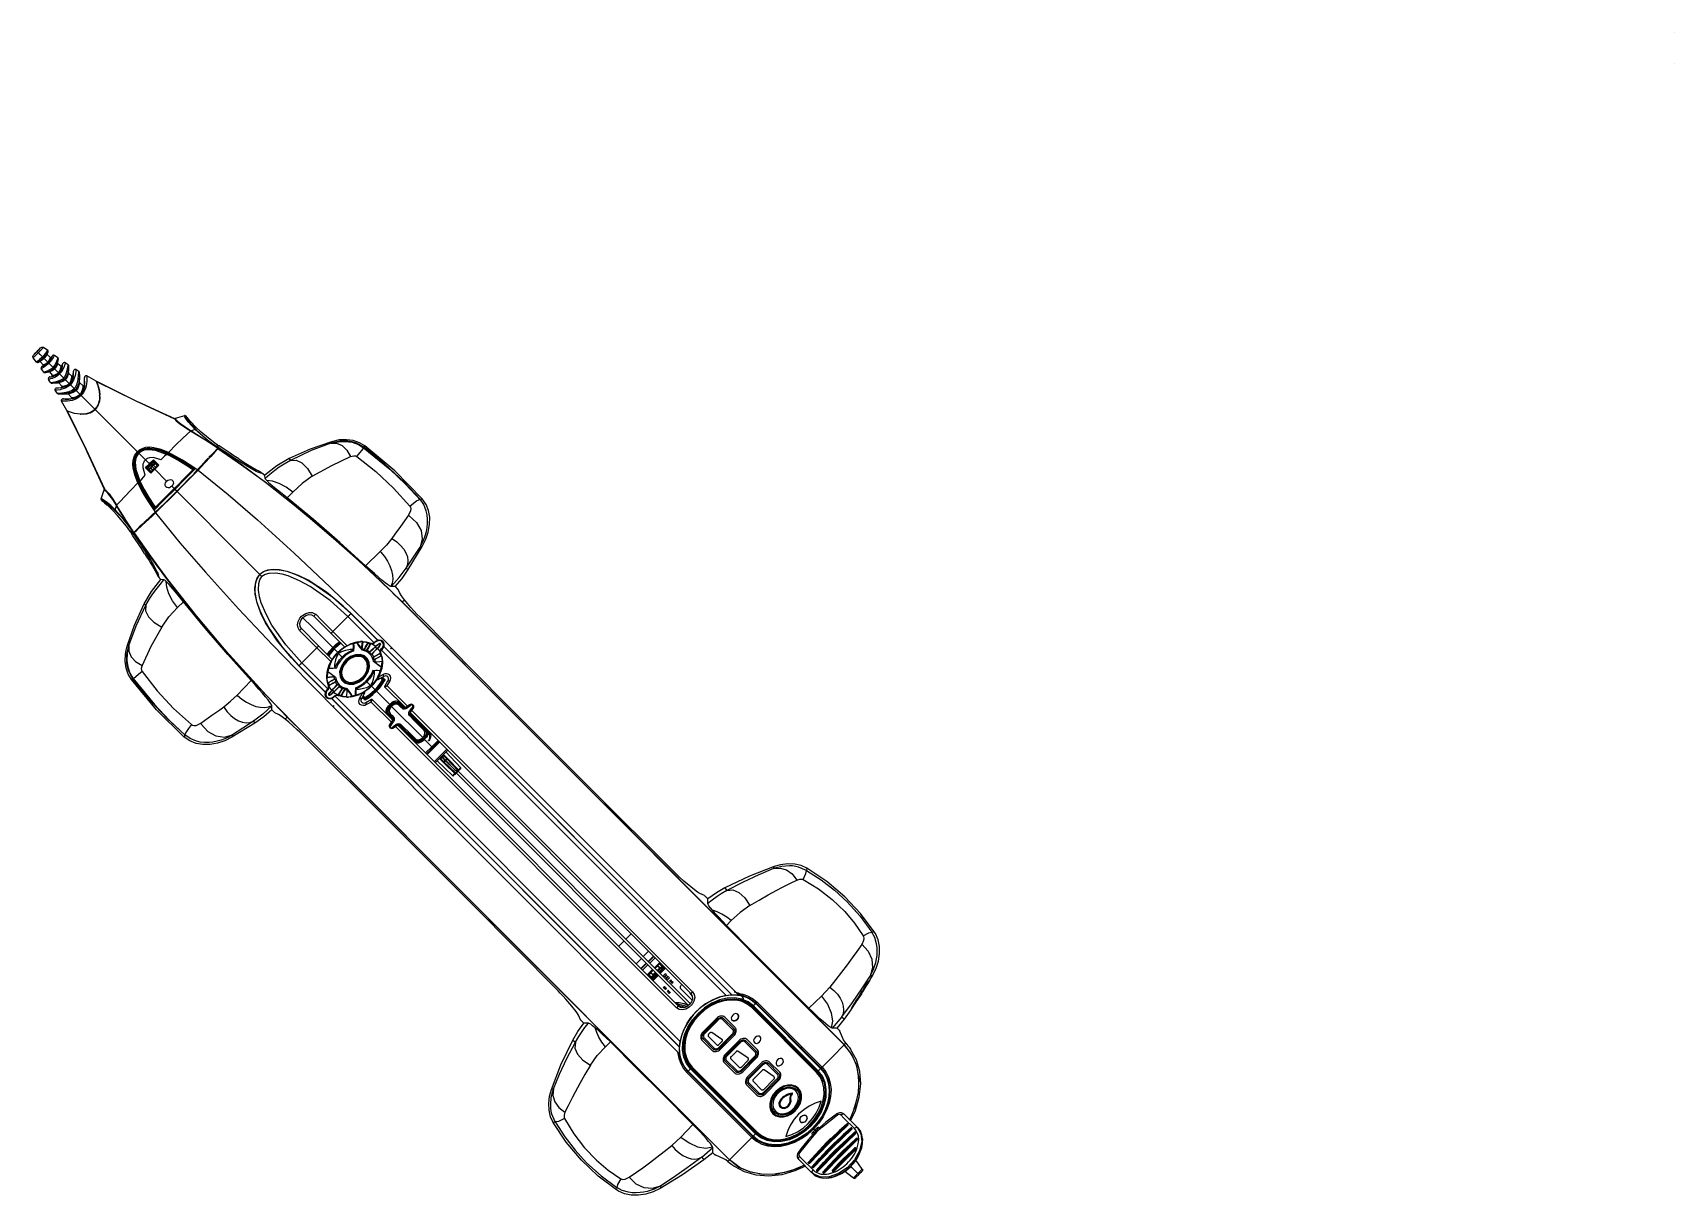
# Model space of a CAD drawing. Extents: x 45 to 722, y 209 to 689.
import ezdxf

# ---------------------------------------------------------------- set-up
doc = ezdxf.new("R2010")
doc.units = 0
doc.layers.add('7-10030_lineart', color=7, linetype='CONTINUOUS')

msp = doc.modelspace()

# ---------------------------------------------------------------- linework, layer by layer
at = {"layer": '7-10030_lineart', "color": 7}
for points in [[(722.4238, 688.882668), (722.4238, 688.882668)], [(722.4238, 676.364668), (722.4238, 676.364668)], [(44.738119, 554.618008), (44.725329, 554.635508), (44.682859, 554.703008), (44.603649, 554.968868), (44.627299, 555.270898), (44.750736, 555.575658), (44.960803, 555.848368), (44.969003, 555.855368), (45.099294, 555.982298), (45.263133, 556.143868), (45.608077, 556.486888), (46.035471, 556.913528), (46.387481, 557.265678)], [(46.881261, 556.770988), (46.881261, 556.770988), (46.618446, 556.509228), (46.35563, 556.247478), (46.024771, 555.918058), (45.707996, 555.602238), (45.428575, 555.323328), (45.183488, 555.076238), (45.052056, 554.943018), (44.940778, 554.829478), (44.816861, 554.702248), (44.748931, 554.631148), (44.740631, 554.622148), (44.738131, 554.618148), (44.738131, 554.618148)], [(44.960706, 555.848508), (45.531336, 556.420198)], [(46.384926, 557.268238), (46.23721, 557.120248), (46.093959, 556.977248), (45.959138, 556.842688), (45.837471, 556.721308), (45.732072, 556.616748), (45.646912, 556.532448), (45.583672, 556.470148), (45.544792, 556.432748), (45.531462, 556.420448)], [(46.387405, 557.265048), (46.384805, 557.268048)], [(46.384931, 557.268298), (46.532648, 557.416288), (46.675723, 557.560148), (46.809693, 557.694878), (46.930847, 557.816768), (47.035218, 557.922368), (47.119688, 558.008068), (47.181568, 558.071068), (47.219248, 558.110368), (47.231218, 558.123368)], [(46.881231, 556.770798), (46.702266, 556.950098), (46.550261, 557.102388), (46.44242, 557.210428), (46.41854, 557.234328), (46.38747, 557.265428)], [(46.38752, 557.265648), (46.739017, 557.618308), (47.165208, 558.046838), (47.507584, 558.392418), (47.668518, 558.556228), (47.795214, 558.686758), (47.801814, 558.694758), (48.074018, 558.905218), (48.378216, 559.028888), (48.680019, 559.052888), (48.945389, 558.973588), (49.012819, 558.930988), (49.029989, 558.917888)], [(48.56589, 555.083268), (47.627415, 556.023488), (46.881257, 556.771028)], [(49.030015, 558.918118), (49.030015, 558.918118), (49.017525, 558.907618), (48.819175, 558.715078), (48.57287, 558.471918), (48.048187, 557.946768), (47.403809, 557.297598), (46.881261, 556.770988), (46.881261, 556.770988)], [(47.231086, 558.123098), (47.801716, 558.694788)], [(50.877699, 556.952858), (50.791539, 556.854658), (50.554691, 556.483088), (50.141084, 555.916948), (49.654114, 555.358078), (48.979204, 554.668538), (48.979204, 554.668538), (48.966874, 554.680838), (48.939654, 554.708138), (48.899084, 554.748838), (48.846444, 554.801538), (48.784054, 554.864038), (48.714724, 554.933438), (48.641034, 555.007238), (48.565804, 555.082638), (48.565804, 555.082638), (49.363972, 555.896698), (49.92099, 556.516488), (50.395869, 557.113148), (50.66924, 557.485298), (50.769596, 557.582698), (50.769596, 557.582698)], [(48.988499, 554.660218), (48.988499, 554.660218), (49.402051, 555.075048), (49.883639, 555.581198), (50.230546, 555.979678), (50.454769, 556.244958), (50.542999, 556.317358)], [(50.769942, 557.583078), (49.030019, 558.918078)], [(50.542918, 556.316728), (50.498318, 556.215458), (50.486678, 556.114268), (50.509438, 556.023868), (50.550388, 555.966668), (50.558688, 555.958668), (50.479438, 555.890068), (50.280666, 555.640508), (49.972428, 555.273558), (49.546935, 554.820008), (49.187938, 554.459318)], [(50.542956, 556.317618), (50.7707, 556.725348), (50.87738, 556.953638)], [(51.916673, 554.772128), (50.554921, 555.960708)], [(50.877694, 556.952718), (50.930434, 557.135718), (50.929234, 557.311978), (50.873884, 557.465408), (50.769883, 557.582438)], [(46.071011, 552.875428), (44.738151, 554.618248)], [(46.07095, 552.875038), (46.07095, 552.875038), (46.06975, 552.884038), (46.07735, 552.896738), (46.15329, 552.964538), (46.30923, 553.080638), (46.415085, 553.158338), (46.53817, 553.249238), (46.798378, 553.450768), (47.114233, 553.708048), (47.446234, 553.998468), (47.806522, 554.334218), (48.178668, 554.697278), (48.565849, 555.083118), (48.565849, 555.083118)], [(46.070983, 552.875358), (46.187463, 552.770828), (46.340611, 552.715328), (46.516543, 552.714328), (46.699542, 552.767528)], [(46.699499, 552.767608), (46.919248, 552.870468), (47.334338, 553.102658)], [(48.97924, 554.668968), (48.97924, 554.668968), (48.94855, 554.638268), (48.33771, 554.036588), (47.714144, 553.489548), (47.166774, 553.089848), (46.939368, 552.943308), (46.722462, 552.801118), (46.705842, 552.786018), (46.699542, 552.767318)], [(49.187964, 554.460158), (48.998685, 554.270008), (48.530054, 553.814408), (48.135439, 553.468448), (47.830281, 553.223428), (47.693587, 553.100888), (47.691687, 553.087188), (47.684087, 553.095188), (47.626947, 553.136188), (47.536737, 553.158988), (47.435401, 553.146988), (47.334311, 553.102288)], [(47.334344, 553.102708), (47.336944, 553.117608), (47.480996, 553.255758), (47.808176, 553.532098), (48.239505, 553.921008), (48.769163, 554.439818), (48.988457, 554.660038), (48.988457, 554.660038)], [(47.687943, 553.088408), (48.87458, 551.723878)], [(48.521706, 551.151128), (48.325009, 551.044098), (48.157751, 550.885278), (48.039509, 550.692218), (47.982599, 550.487028), (47.994499, 550.292648), (48.049919, 550.163468), (48.060649, 550.147968)], [(51.247698, 552.395448), (51.247698, 552.395448), (51.199468, 552.347148), (50.31237, 551.554618), (49.404756, 550.892778), (48.667454, 550.446848), (48.555602, 550.387248), (48.14505, 550.184298), (48.06072, 550.147198)], [(49.094372, 548.669008), (48.06072, 550.147198)], [(48.060726, 550.147148), (48.060726, 550.147148), (48.060726, 550.147148)], [(48.521556, 551.151018), (48.668678, 551.208418)], [(48.521694, 551.151108), (48.586964, 551.170208), (48.902449, 551.295408), (49.53608, 551.621528), (50.213041, 552.082628), (50.928467, 552.716038), (50.928467, 552.716038)], [(48.668672, 551.209428), (48.766362, 551.265628), (48.847892, 551.346828), (48.904842, 551.444528), (48.930072, 551.546978), (48.921172, 551.643078), (48.885122, 551.714978), (48.878122, 551.722978), (48.978918, 551.750378), (49.319497, 551.882198), (49.821256, 552.145138), (50.239079, 552.432028), (50.756802, 552.888468)], [(50.926529, 552.717518), (50.926529, 552.717518), (50.295716, 552.151388), (49.790323, 551.783968), (49.189818, 551.435468), (48.786176, 551.251278), (48.66868, 551.208178)], [(48.979261, 554.669438), (48.988461, 554.660438)], [(48.98843, 554.659668), (48.99433, 554.653668), (49.00742, 554.640568), (49.02668, 554.621268), (49.0521, 554.595768), (49.08188, 554.565968), (49.11552, 554.532268), (49.15121, 554.496468), (49.18793, 554.459668)], [(53.386295, 550.252938), (53.386295, 550.252938), (52.856404, 549.799228), (52.00266, 549.294268), (50.944782, 548.892448), (50.169006, 548.683738), (49.633003, 548.547008), (49.538343, 548.493808), (49.403973, 548.491808), (49.280916, 548.521808), (49.175899, 548.581708), (49.094379, 548.668808), (49.094379, 548.668808), (49.197823, 548.739508), (49.772476, 548.944288), (50.605087, 549.254188), (51.679871, 549.746508), (52.494066, 550.269478), (52.962631, 550.677168)], [(50.75677, 552.887578), (49.187938, 554.459318)], [(50.756846, 552.888208), (51.014031, 553.164388), (51.413416, 553.690048), (51.681572, 554.157288), (51.855904, 554.562438), (51.919904, 554.761858), (51.920774, 554.770858), (51.929174, 554.763858), (52.000374, 554.727658), (52.096514, 554.718658), (52.199107, 554.744258), (52.296027, 554.801258), (52.377387, 554.883258), (52.433147, 554.980758)], [(50.756869, 552.888758), (50.790509, 552.855058), (50.822609, 552.822858), (50.851879, 552.793558), (50.877299, 552.768058), (50.898099, 552.747258), (50.913759, 552.731558), (50.923259, 552.721558), (50.926559, 552.718558)], [(50.928327, 552.715728), (50.926527, 552.717728)], [(52.433117, 554.980338), (52.430917, 554.970338), (52.337447, 554.736238), (52.098198, 554.254228), (51.747925, 553.692878), (51.243877, 553.055158), (50.92658, 552.718238), (50.92658, 552.718238)], [(51.24763, 552.396238), (51.13414, 552.509938), (51.033745, 552.610518), (50.963135, 552.681218), (50.928475, 552.715918), (50.928475, 552.715918), (51.025505, 552.814718), (51.602096, 553.486538), (52.038323, 554.140168), (52.317149, 554.679838), (52.474764, 555.071318), (52.490824, 555.127518)], [(53.41051, 550.229508), (53.41641, 550.223508), (53.42925, 550.210608), (53.44876, 550.191008), (53.47418, 550.165508), (53.50396, 550.135708), (53.5376, 550.102008), (53.57329, 550.066208), (53.61001, 550.029408), (53.173933, 549.650658), (52.606831, 549.288298), (52.12446, 549.056618), (51.6694, 548.875958), (51.469902, 548.791358), (51.453762, 548.779858), (51.448962, 548.765758), (51.441862, 548.773758), (51.380632, 548.816858), (51.289662, 548.838358), (51.188165, 548.825158), (51.187828, 548.824818)], [(51.187909, 548.824598), (51.193209, 548.840198), (51.418373, 548.957228), (51.889131, 549.174188), (52.384838, 549.439818), (52.963767, 549.833578), (53.410591, 550.229268), (53.410591, 550.229268)], [(53.492166, 555.588618), (53.492166, 555.588618), (53.460516, 555.516318), (53.206776, 555.006918), (52.772963, 554.280588), (52.144556, 553.404578), (51.364035, 552.514058), (51.247698, 552.395448), (51.247698, 552.395448)], [(52.96263, 550.677328), (52.007208, 551.634528), (51.247698, 552.395448)], [(52.433474, 554.980618), (52.433137, 554.980278)], [(52.433474, 554.980618), (52.490394, 555.127668)], [(52.77203, 555.502018), (52.7558, 555.491918), (52.597353, 555.324938), (52.490186, 555.127538)], [(52.490731, 555.128008), (52.490731, 555.128008), (52.490394, 555.127668)], [(53.492103, 555.589418), (53.373504, 555.648118), (53.23606, 555.670918), (53.08743, 555.656318), (52.936779, 555.605218), (52.793854, 555.520718), (52.666683, 555.408238), (52.563794, 555.274798), (52.490824, 555.127608)], [(53.386292, 550.252728), (53.373712, 550.265328), (53.345722, 550.293328), (53.303872, 550.335228), (53.249692, 550.389528), (53.185502, 550.453828), (53.114382, 550.525028), (53.038892, 550.600628), (52.962632, 550.677028)], [(52.962657, 550.677248), (52.962657, 550.677248), (53.492791, 551.313838), (53.997029, 552.164228), (54.449825, 553.214148), (54.724492, 553.968828), (54.891397, 554.435468), (54.967647, 554.553018), (54.967647, 554.553018)], [(53.292034, 555.667458), (53.292034, 555.667458), (53.292034, 555.667458), (53.292034, 555.667458), (53.292034, 555.667458), (53.292034, 555.667458), (53.209504, 555.663458)], [(53.386198, 550.253658), (53.410588, 550.229258)], [(55.142145, 554.107888), (55.085615, 554.000318), (54.974445, 553.566368), (54.793406, 552.865878), (54.435723, 551.842308), (53.962553, 550.960788), (53.386318, 550.252808), (53.386318, 550.252808)], [(53.410552, 550.228838), (53.410552, 550.228838), (53.417652, 550.235838), (53.874752, 550.767878), (54.227746, 551.306228), (54.517303, 551.864878), (54.610333, 552.067658), (54.753004, 552.378828), (54.812654, 552.455528)], [(54.96762, 554.553098), (53.492168, 555.588668)], [(55.195044, 548.441678), (53.610036, 550.029628)], [(54.812612, 552.456328), (54.799442, 552.354648), (54.820602, 552.263148), (54.863952, 552.202148), (54.871752, 552.195148), (54.820482, 552.122148), (54.703886, 551.822698), (54.626616, 551.626438), (54.37593, 551.083578), (54.053265, 550.556058), (53.610054, 550.029708)], [(54.812634, 552.455658), (54.812634, 552.455658)], [(54.812654, 552.455528), (54.941634, 552.950038), (55.143036, 554.107208)], [(56.238436, 550.999838), (54.867874, 552.196578)], [(55.14313, 554.108428), (55.14473, 554.243308), (55.1145, 554.366848), (55.05442, 554.472318), (54.96725, 554.554218)], [(55.142148, 554.107888), (55.144348, 554.242848), (55.114368, 554.366138), (55.054538, 554.471348), (54.967618, 554.553048)], [(55.143036, 554.107208), (55.142266, 554.107978)], [(55.194982, 548.441508), (55.514415, 548.822248), (55.833044, 549.378128), (56.057938, 549.984668), (56.202143, 550.624078), (56.241543, 550.932618), (56.242241, 550.998118), (56.250341, 550.991118), (56.292151, 550.966118), (56.382861, 550.944818), (56.484358, 550.958018), (56.584502, 551.004318), (56.672632, 551.078218), (56.738612, 551.171618), (56.774882, 551.273808)], [(56.775126, 551.273178), (56.767426, 551.201178), (56.699086, 550.855408), (56.488691, 550.127568), (56.18675, 549.419138), (55.773425, 548.747288), (55.364924, 548.270638), (55.364924, 548.270638)], [(55.676876, 547.956918), (55.555683, 548.078338), (55.456573, 548.177638), (55.391613, 548.242738), (55.368503, 548.265838), (55.368503, 548.265838), (55.911491, 548.932798), (56.392989, 549.847868), (56.674338, 550.697218), (56.815388, 551.360728), (56.880148, 551.867538), (56.880321, 551.946438)], [(57.907612, 552.575218), (57.907612, 552.575218), (57.894882, 552.483218), (57.763278, 551.885248), (57.51426, 551.074468), (57.0902, 550.021438), (56.410983, 548.840888), (55.676876, 547.957248), (55.676876, 547.957248)], [(56.775125, 551.273198), (56.880332, 551.947618)], [(57.90762, 552.574868), (57.88552, 552.588268), (57.84348, 552.609468), (57.77203, 552.633068), (57.614692, 552.646768), (57.431409, 552.608768), (57.280831, 552.536668), (57.130413, 552.420438), (57.009926, 552.277608), (56.924736, 552.117658), (56.880316, 551.946588)], [(57.349906, 546.281218), (57.349906, 546.281218), (57.783697, 546.817688), (58.376977, 547.994458), (58.806032, 549.446588), (59.071931, 550.804708), (59.183144, 551.482578), (59.251404, 551.702738), (59.261404, 551.700738), (59.261404, 551.700738)], [(59.454044, 551.344688), (59.443914, 551.347688), (59.400864, 551.141458), (59.352084, 550.498358), (59.216728, 549.210828), (58.889617, 547.768738), (58.307044, 546.500828), (57.784865, 545.845458), (57.784865, 545.845458)], [(57.832673, 545.797258), (57.832673, 545.797258), (58.192878, 546.212148), (58.597649, 546.846618), (58.984142, 547.721048), (59.191135, 548.324568), (59.269525, 548.507548), (59.284445, 548.512548), (59.425271, 549.568898), (59.454101, 551.344958)], [(59.261406, 551.700718), (57.907614, 552.575208)], [(59.454094, 551.344828), (59.437984, 551.454228), (59.399364, 551.552428), (59.339784, 551.635728), (59.261404, 551.700728)], [(60.106179, 543.518208), (60.045579, 543.578908), (59.988829, 543.635708), (59.937729, 543.686908), (59.893569, 543.731208), (59.857879, 543.767008), (59.831429, 543.793508), (59.814999, 543.810008), (59.809399, 543.816008), (59.809399, 543.816008), (60.310817, 544.419198), (60.81537, 545.340898), (61.264655, 546.927508), (61.382926, 548.159858), (61.372356, 548.924588), (61.354806, 549.044888)], [(62.374137, 549.765378), (62.378637, 549.630458), (62.322247, 548.767248), (62.073355, 547.338698), (61.427605, 545.444138), (60.756007, 544.289738), (60.106175, 543.518308), (60.106175, 543.518308)], [(61.27991, 547.366228), (61.35449, 549.045098), (61.354828, 549.045438)], [(62.374192, 549.765708), (62.360112, 549.773708), (62.220687, 549.822808), (62.02252, 549.821808), (61.818147, 549.752908), (61.630705, 549.623768), (61.480554, 549.449158), (61.384964, 549.248948), (61.354804, 549.045348)], [(62.374146, 549.765378), (62.374146, 549.765378), (62.374146, 549.765378)], [(63.618066, 549.020558), (62.374146, 549.765378)], [(49.09402, 548.669718), (49.1758, 548.582418), (49.281075, 548.522218), (49.404388, 548.491918), (49.539015, 548.493918)], [(49.538507, 548.494308), (49.538507, 548.494308), (49.539277, 548.493538)], [(49.539277, 548.493588), (49.934877, 548.549288), (51.187889, 548.824528)], [(51.694735, 546.751688), (51.526445, 546.708088), (51.364078, 546.622088), (51.220336, 546.499178), (51.105674, 546.349828), (51.029184, 546.185218), (50.995954, 546.017138), (51.009284, 545.859168), (51.067474, 545.722478)], [(57.349955, 546.281058), (56.417385, 547.215358), (55.676876, 547.957248), (55.676876, 547.957248), (54.9445, 547.330008), (53.920409, 546.692968), (52.527631, 546.104308), (52.352817, 546.047008), (51.529416, 545.811678), (51.095742, 545.724478), (51.067472, 545.722478), (51.067472, 545.722478)], [(51.94068, 544.366508), (51.067472, 545.722478)], [(51.445104, 548.767458), (52.63954, 547.393758)], [(51.694733, 546.751678), (51.718873, 546.748678), (52.088187, 546.786878), (52.766374, 546.914278), (52.910517, 546.949578), (54.028417, 547.344648), (54.815264, 547.799058), (55.368502, 548.265858), (55.368502, 548.265858)], [(51.694742, 546.752088), (51.707222, 546.754088), (52.368255, 546.858128)], [(51.940639, 544.366218), (51.940639, 544.366218), (51.938839, 544.376818), (52.153422, 544.443618), (52.800505, 544.550148), (54.423575, 544.877678), (55.898556, 545.356268), (56.926732, 545.924348), (57.349894, 546.280898), (57.349894, 546.280898)], [(51.940644, 544.366178), (52.005534, 544.287678), (52.088714, 544.227978), (52.186694, 544.189278), (52.295885, 544.173178)], [(57.784852, 545.845008), (57.784852, 545.845008), (57.260185, 545.408368), (56.133453, 544.831588), (54.651908, 544.446738), (53.107622, 544.272738), (52.494241, 544.225738), (52.29349, 544.183638), (52.29589, 544.173138)], [(52.295928, 544.173478), (52.664934, 544.161878), (55.123096, 544.343388)], [(52.368071, 546.859188), (52.469736, 546.895188), (52.562936, 546.961288), (52.636686, 547.049588), (52.682906, 547.149918), (52.696076, 547.251608), (52.675176, 547.342808), (52.649886, 547.384308), (52.643086, 547.392308)], [(55.364923, 548.269758), (55.364923, 548.269758), (54.910186, 547.875908), (54.232677, 547.453868), (53.577934, 547.167828), (52.735666, 546.922338), (52.423175, 546.862438), (52.368255, 546.857438)], [(52.643151, 547.392658), (52.693611, 547.392788), (52.972493, 547.426288), (53.71247, 547.594508), (54.27202, 547.808328), (54.832092, 548.133808), (55.195051, 548.441878), (55.228691, 548.408178), (55.260791, 548.375978), (55.290061, 548.346678), (55.315481, 548.321178), (55.336281, 548.300378), (55.351941, 548.284678), (55.361441, 548.274678), (55.364741, 548.271678)], [(53.87072, 541.246918), (53.81542, 541.394218), (53.81032, 541.563528), (53.85614, 541.740628), (53.94882, 541.910648), (54.0809, 542.059438), (54.240757, 542.174318), (54.415721, 542.245718), (54.590795, 542.268318), (54.702201, 542.251318), (55.227537, 542.235918), (56.391571, 542.312418), (56.604133, 542.342718), (58.065014, 542.719208), (59.060847, 543.216298), (59.809395, 543.816518), (59.809395, 543.816518)], [(60.106166, 543.517878), (60.106166, 543.517878), (59.14789, 542.735838), (57.912313, 542.072128), (56.176416, 541.520438), (55.92978, 541.468838), (54.58818, 541.271528), (53.995996, 541.241128), (53.870667, 541.246128), (53.870667, 541.246128)], [(54.590302, 542.270568), (54.590302, 542.270568)], [(54.590585, 542.268278), (54.590504, 542.267678)], [(54.590585, 542.268278), (55.03487, 542.266278), (56.266683, 542.343778)], [(58.03208, 545.598618), (57.55032, 545.194688), (56.938575, 544.838528), (56.218927, 544.553318), (55.611952, 544.376868), (55.374153, 544.302268), (55.351233, 544.277268), (55.344333, 544.285268), (55.307833, 544.315068), (55.222393, 544.347268), (55.122943, 544.345268)], [(55.123094, 544.343428), (55.147604, 544.371628), (55.39257, 544.464728), (56.015373, 544.682758), (56.744138, 545.009528), (57.354945, 545.388918), (57.832676, 545.797568), (57.832676, 545.797568)], [(55.34733, 544.279538), (56.560701, 542.884168)], [(55.36852, 548.266318), (55.36492, 548.270318)], [(59.809423, 543.816558), (59.803023, 543.822558), (59.803023, 543.822558), (59.46315, 543.517038), (58.575334, 542.956328), (57.567086, 542.574398), (57.087679, 542.457328), (56.422151, 542.352378), (56.266683, 542.343378)], [(56.564418, 542.882218), (56.570918, 542.874218), (56.604158, 542.813918), (56.617608, 542.719318), (56.596798, 542.617178), (56.544028, 542.517978), (56.465318, 542.433978), (56.369178, 542.374178), (56.266696, 542.345078)], [(56.564457, 542.881878), (56.565557, 542.881448), (56.707343, 542.880448), (57.30917, 542.939048), (57.73695, 543.019348), (58.616013, 543.308388), (59.199444, 543.634118), (59.358097, 543.750878), (59.633363, 543.994758), (59.667003, 543.961058), (59.699103, 543.928858), (59.728373, 543.899558), (59.753793, 543.874058), (59.774843, 543.852958), (59.790253, 543.837558), (59.799753, 543.827558), (59.803053, 543.824558)], [(57.784853, 545.845138), (57.771763, 545.858238), (57.742753, 545.887338), (57.699613, 545.930538), (57.643643, 545.986638), (57.577653, 546.052738), (57.504473, 546.126038), (57.427443, 546.203238), (57.349903, 546.280938)], [(57.784918, 545.845368), (57.832678, 545.797568)], [(57.83256, 545.798848), (57.83846, 545.792848), (57.8513, 545.779948), (57.87081, 545.760348), (57.89623, 545.734848), (57.92601, 545.705048), (57.95965, 545.671348), (57.99534, 545.635548), (58.03206, 545.598748)], [(59.633214, 543.995368), (58.03203, 545.599518)], [(59.28436, 548.513998), (59.28196, 548.414398), (59.31378, 548.328498), (59.34353, 548.291898), (59.35103, 548.284898), (59.33738, 548.280898), (59.27381, 548.104018), (59.107727, 547.516268), (58.771262, 546.653888), (58.389271, 546.017548), (58.032067, 545.598968)], [(60.739414, 547.071658), (59.347138, 548.286768)], [(59.633314, 543.994428), (59.967907, 544.392408), (60.325095, 545.028588), (60.619007, 545.947118), (60.73137, 546.698158), (60.74755, 547.009688), (60.74365, 547.068988)], [(61.279878, 547.366218), (61.278778, 547.301818), (61.239128, 546.959058), (61.065569, 546.122008), (60.67641, 545.070508), (60.222695, 544.313438), (59.803, 543.822988), (59.803, 543.822988)], [(61.728405, 541.893058), (60.823823, 542.799318), (60.106166, 543.518308)], [(61.279969, 547.367578), (61.250919, 547.264908), (61.191249, 547.168608), (61.107069, 547.089408), (61.008419, 547.036908), (60.906471, 547.016108), (60.812081, 547.029608), (60.751521, 547.062608), (60.743621, 547.069608)], [(61.728396, 541.892648), (61.728396, 541.892648), (62.32914, 542.674058), (62.899219, 543.931518), (63.302926, 545.603658), (63.503173, 547.504638), (63.548393, 548.498648), (63.580523, 548.949628), (63.618053, 549.020128), (63.618053, 549.020128)], [(63.81664, 548.716458), (63.78689, 548.651658), (63.79079, 548.219308), (63.82324, 547.267088), (63.76063, 545.420138), (63.443527, 543.730838), (62.877504, 542.374028), (62.174396, 541.445818), (62.174396, 541.445818)], [(62.254565, 541.366808), (62.254565, 541.366808), (62.652511, 541.823628), (63.117229, 542.552108), (63.542691, 543.531428), (63.775317, 544.251188), (63.861957, 544.477938), (63.883277, 544.489038), (64.01698, 546.518858), (63.816683, 548.717738)], [(63.883409, 544.489928), (63.883469, 544.391228), (63.917829, 544.306828), (63.943709, 544.276128), (63.951509, 544.269128), (63.932049, 544.258928), (63.861329, 544.037858), (63.670561, 543.332248), (63.292862, 542.361168), (62.850088, 541.628948), (62.454211, 541.168028)], [(63.816638, 548.716438), (63.749988, 548.894038), (63.618057, 549.020128)], [(65.387204, 543.015318), (63.947215, 544.272148)], [(64.071525, 539.547078), (64.423042, 539.953788), (64.874879, 540.712068), (65.236571, 541.767438), (65.380021, 542.666408), (65.395411, 542.969948), (65.391711, 543.011548)], [(65.927321, 543.308298), (65.927994, 543.263698), (65.892584, 542.932908), (65.684003, 541.940388), (65.222598, 540.747048), (64.667906, 539.862058), (64.241132, 539.375328), (64.241132, 539.375328)], [(64.53675, 539.079198), (64.47795, 539.138098), (64.42326, 539.192898), (64.37396, 539.242298), (64.33159, 539.284798), (64.29744, 539.318998), (64.27202, 539.344498), (64.25636, 539.360198), (64.25096, 539.365198), (64.25096, 539.365198), (64.661255, 539.829248), (65.369911, 541.003278), (65.884948, 542.623358), (66.063067, 544.291748), (65.990927, 545.791218), (65.907297, 546.306808), (65.893097, 546.342008)], [(66.897338, 547.124798), (66.897338, 547.124798), (66.902438, 547.114798), (66.908538, 547.086398), (66.932688, 546.879078), (66.957988, 546.518558), (66.972858, 545.792088), (66.922168, 544.848158), (66.815307, 543.952398), (66.614367, 542.960328), (66.340154, 542.043018), (65.93595, 541.072138), (65.5434, 540.359878), (65.043548, 539.649698), (64.799296, 539.359208), (64.536699, 539.079658), (64.536699, 539.079658)], [(65.927437, 543.310058), (65.898727, 543.207728), (65.838717, 543.111028), (65.754867, 543.032228), (65.656217, 542.979728), (65.554269, 542.958928), (65.459879, 542.972428), (65.399319, 543.005428), (65.391719, 543.011428)], [(66.897171, 547.127338), (66.743878, 547.179538), (66.568218, 547.178538), (66.386165, 547.123738), (66.213147, 547.019338), (66.06381, 546.872298), (65.958292, 546.704328), (65.898662, 546.522148), (65.892562, 546.345768)], [(65.927318, 543.308298), (65.949378, 545.806088), (65.892778, 546.342578)], [(65.893035, 546.342328), (65.893035, 546.342328), (65.892778, 546.342578)], [(66.897415, 547.123868), (66.743271, 547.176268), (66.56753, 547.174268), (66.385734, 547.119168), (66.213648, 547.015188), (66.067427, 546.871788), (65.959804, 546.701198), (65.899584, 546.518928), (65.893084, 546.341628)], [(70.747761, 545.010538), (66.897383, 547.124608)], [(70.747719, 545.010748), (70.787489, 544.884408), (70.909725, 544.544358), (71.277725, 543.499238), (71.970273, 540.678128), (72.122636, 539.230738)], [(70.854594, 544.955828), (70.854594, 544.955828)], [(70.854599, 544.955838), (70.904509, 545.005838)], [(70.883176, 544.950088), (70.873776, 544.906788)], [(70.874008, 544.907708), (70.953208, 544.699968), (71.304455, 543.804768), (71.740457, 542.492848), (72.099349, 540.951398), (72.27188, 539.385808)], [(70.874011, 544.907708), (86.871611, 537.015168), (103.09181, 529.457788), (103.25152, 529.274128), (103.8274, 528.657988), (105.1333, 527.530758), (107.30919, 525.965768), (109.74794, 524.395568)], [(70.883132, 544.949658), (86.872205, 537.050118), (87.736228, 536.648058), (89.377391, 535.887068), (94.990383, 533.286988), (103.086394, 529.489298)], [(54.614442, 540.000238), (53.870667, 541.246128)], [(54.614455, 539.999878), (54.614455, 539.999878), (54.617555, 540.016378), (54.856978, 540.055578), (55.497178, 540.083178), (57.520757, 540.241908), (59.543842, 540.670768), (60.814145, 541.211828), (61.728413, 541.892678), (61.728413, 541.892678)], [(54.614688, 539.999688), (54.623488, 539.984788), (54.740573, 539.867488), (54.917251, 539.800588)], [(62.174434, 541.445858), (62.174434, 541.445858), (62.066483, 541.341828), (61.097872, 540.657978), (59.738187, 540.130778), (57.712544, 539.816658), (55.761199, 539.812658), (55.14688, 539.834158), (54.918927, 539.817258), (54.917227, 539.800658)], [(54.917252, 539.800888), (56.803636, 539.609178), (59.138196, 539.734768)], [(56.506651, 536.714598), (56.454361, 536.869028), (56.456061, 537.045098), (56.511351, 537.227568), (56.6148, 537.399628), (56.758534, 537.546208), (56.928551, 537.654288), (57.11014, 537.714288), (57.287118, 537.720288), (57.354988, 537.698288), (57.917286, 537.613388), (59.501364, 537.555588), (61.168473, 537.764658), (62.730872, 538.298938), (63.862005, 539.013898), (64.250971, 539.365508), (64.250971, 539.365508)], [(57.28698, 537.724358), (57.110258, 537.717358), (56.928588, 537.656758), (56.758572, 537.548678), (56.615432, 537.402188), (56.511389, 537.230038), (56.456099, 537.047568), (56.454399, 536.871498), (56.506439, 536.717328)], [(58.617103, 532.857578), (56.506608, 536.714768)], [(64.536656, 539.079828), (64.536656, 539.079828), (64.059285, 538.645818), (62.684886, 537.746828), (60.858087, 537.049008), (58.966273, 536.706908), (57.199912, 536.650008), (56.581059, 536.698308), (56.506609, 536.714808), (56.506609, 536.714808)], [(57.287123, 537.720908), (57.287042, 537.720308)], [(57.287123, 537.720908), (57.715434, 537.673608), (60.315448, 537.686008)], [(59.138191, 539.734828), (59.167521, 539.766228), (59.446426, 539.864528), (60.17516, 540.104828), (61.018115, 540.473958), (61.714506, 540.904118), (62.25453, 541.365908), (62.25453, 541.365908)], [(62.254705, 541.367898), (62.260605, 541.361898), (62.273445, 541.348998), (62.292955, 541.329498), (62.318115, 541.304298), (62.348155, 541.274198), (62.381795, 541.240498), (62.417485, 541.204698), (62.454205, 541.167898), (61.909142, 540.709798), (61.20995, 540.302048), (60.374073, 539.974468), (59.658872, 539.776028), (59.386877, 539.696428), (59.358807, 539.667828), (59.351707, 539.675828), (59.321097, 539.701728), (59.237427, 539.736228), (59.138377, 539.736808)], [(59.354775, 539.670668), (60.609532, 538.227748)], [(64.241182, 539.374628), (64.241182, 539.374628), (64.073426, 539.214278), (63.256647, 538.605378), (62.233443, 538.110708), (61.216573, 537.813768), (60.557287, 537.703238), (60.325191, 537.683738), (60.315491, 537.685738)], [(60.613513, 538.224648), (60.619813, 538.216648), (60.653053, 538.156348), (60.666503, 538.061748), (60.645693, 537.959608), (60.593253, 537.860808), (60.514203, 537.776508), (60.418073, 537.716708), (60.315591, 537.687608)], [(60.613534, 538.224368), (60.622534, 538.222368), (60.83605, 538.227368), (61.436693, 538.296668), (62.347854, 538.519088), (63.241485, 538.915848), (63.932266, 539.414458), (64.071517, 539.547278)], [(62.174413, 541.445848), (62.160803, 541.459448), (62.131023, 541.489248), (62.086343, 541.534048), (62.028823, 541.591648), (61.960783, 541.659848), (61.885803, 541.734948), (61.807233, 541.813648), (61.728403, 541.892648)], [(62.174419, 541.446168), (62.254529, 541.365868)], [(64.071578, 539.547708), (62.454217, 541.168078)], [(64.071546, 539.547148), (64.105186, 539.513448), (64.137286, 539.481248), (64.166556, 539.451948), (64.192236, 539.426248), (64.213036, 539.405448), (64.228446, 539.390048), (64.237946, 539.380048), (64.241246, 539.377048)], [(64.250935, 539.365278), (64.241135, 539.375278)], [(70.205508, 533.400498), (67.067844, 536.543988), (64.536657, 539.079868)], [(72.126958, 539.202568), (72.128258, 539.149868), (72.079768, 537.480678), (71.664149, 535.675178), (70.990514, 534.350508), (70.205508, 533.400948)], [(70.294951, 533.312298), (71.27825, 534.563918), (71.89176, 535.920448), (72.180923, 537.155258)], [(72.181107, 537.156188), (72.108057, 536.736748), (71.635688, 535.238138), (70.704126, 533.758988), (70.295139, 533.313228)], [(72.130978, 539.051218), (72.103958, 538.394428)], [(72.126936, 539.202138), (72.122036, 539.230638)], [(72.130978, 539.051218), (72.126978, 539.202568)], [(72.134839, 538.405178), (72.134858, 538.414178)], [(72.288449, 538.691408), (72.255099, 537.791608), (72.181119, 537.156188)], [(72.288457, 538.691408), (72.285657, 539.043588), (72.271877, 539.385808)], [(58.617103, 532.857588), (58.742869, 532.817388)], [(58.674065, 532.752648), (58.624155, 532.702648)], [(58.674094, 532.752308), (58.674094, 532.752308)], [(74.122294, 500.467288), (70.331465, 508.579178), (66.984219, 515.829718), (66.574613, 516.713788), (58.689271, 532.733638)], [(58.719891, 532.730348), (58.689451, 532.733348)], [(64.231727, 531.330808), (61.853447, 531.666638), (59.778792, 532.315918), (59.034602, 532.608058), (58.722355, 532.730998), (58.720055, 532.731268)], [(58.720059, 532.731268), (66.597981, 516.703978), (74.141358, 500.453688)], [(64.093449, 531.459468), (64.132479, 531.420368), (64.170229, 531.382568), (64.205149, 531.347568), (64.235959, 531.316668), (64.261119, 531.291468), (64.280119, 531.272468), (64.292189, 531.260368), (64.296589, 531.256368)], [(64.095496, 531.510718), (64.38641, 531.480118)], [(64.23173, 531.331448), (64.232083, 531.329448)], [(64.301323, 531.328448), (64.232083, 531.329448)], [(64.99458, 531.314948), (64.643149, 531.315948), (64.301322, 531.327948)], [(64.386154, 531.480858), (64.418644, 531.474858)], [(64.418674, 531.475118), (64.467784, 531.474118), (66.21196, 531.533018), (68.104672, 532.004638), (69.411627, 532.721848), (70.205539, 533.400958)], [(64.418674, 531.475118), (64.565741, 531.472118)], [(66.478095, 531.425148), (65.795302, 531.345648), (64.99458, 531.314648)], [(65.177516, 531.468368), (65.185916, 531.468048)], [(66.477965, 531.424228), (66.731967, 531.467728)], [(70.29408, 533.312258), (69.113977, 532.364568), (67.832555, 531.754228), (66.478095, 531.425188)], [(66.731956, 531.467748), (66.737056, 531.468728)], [(66.737045, 531.468728), (68.307353, 531.945078), (69.621184, 532.719598), (70.293939, 533.311278)], [(70.205879, 533.401028), (70.218119, 533.388128)], [(87.788742, 515.785128), (78.03117, 525.560808), (70.29408, 533.312258)], [(70.294123, 533.312208), (70.294797, 533.312888)], [(70.295135, 533.313228), (70.294797, 533.312888)], [(103.088394, 529.487298), (103.091394, 529.456698)], [(103.1386, 529.523378), (103.0884, 529.473078)], [(103.1763, 529.411978), (103.0884, 529.473078)], [(103.18052, 529.423318), (103.13862, 529.523378)], [(103.38941, 529.488958), (103.30671, 529.450858), (103.23191, 529.393358)], [(103.44367, 529.421958), (103.42307, 529.413958), (103.40257, 529.404958), (103.38257, 529.394658), (103.36257, 529.382858), (103.34317, 529.370558), (103.32467, 529.356658), (103.30637, 529.341858), (103.29477, 529.331858)], [(107.17776, 530.721198), (103.38974, 529.489298)], [(103.39003, 529.488158), (103.39003, 529.488158), (103.39103, 529.487158), (103.39603, 529.478158), (103.41253, 529.457658), (103.44643, 529.416958)], [(109.79345, 524.376308), (108.03593, 525.520808), (107.34565, 525.987348), (105.17917, 527.565878), (103.92756, 528.646148), (103.39004, 529.209658), (103.39004, 529.209658)], [(103.53947, 529.310998), (103.51917, 529.302998), (103.49927, 529.293998), (103.47947, 529.283398), (103.46007, 529.271698), (103.44147, 529.259198), (103.42277, 529.245598), (103.40507, 529.230898), (103.39347, 529.220898)], [(103.44716, 529.416118), (103.47926, 529.377818), (103.50956, 529.343418), (103.54286, 529.305318)], [(103.5418, 529.305658), (104.07129, 528.747478), (105.31244, 527.680398), (107.47734, 526.120338), (110.01831, 524.478138), (109.9083, 524.445038), (109.79675, 524.379038), (109.79375, 524.376038)], [(107.74691, 530.570628), (107.67711, 530.649328), (107.56234, 530.719028), (107.39473, 530.753828), (107.17811, 530.721528)], [(111.67459, 524.981878), (111.67459, 524.981878), (109.93404, 526.808098), (108.7864, 528.182888), (107.81441, 529.515518), (107.32485, 530.310748), (107.18347, 530.610518), (107.17847, 530.720768), (107.17847, 530.720768)], [(109.44396, 528.616218), (108.87234, 529.276748), (108.31357, 529.956838), (107.88309, 530.475298), (107.64198, 530.695228), (107.43126, 530.758328), (107.27867, 530.751328), (107.23937, 530.743328), (107.22427, 530.739328), (107.21227, 530.736328), (107.21127, 530.735578)], [(107.74537, 530.569998), (107.74237, 530.485798), (107.85564, 530.243258), (108.28131, 529.527568), (109.19168, 528.235068), (110.27057, 526.897378), (111.93796, 525.073498)], [(109.7992, 528.191348), (108.68255, 529.499958), (108.14597, 530.154438), (107.93435, 530.406998), (107.80907, 530.541298), (107.75077, 530.571298), (107.74577, 530.570298)], [(100.5675, 515.573848), (103.84128, 518.776528), (106.44005, 521.278258), (108.38178, 523.110398), (109.76969, 524.383068)], [(109.7995, 528.205388), (109.44423, 528.616048)], [(109.74787, 524.395568), (109.76977, 524.382468)], [(121.00367, 517.401038), (117.99695, 519.313888), (114.97515, 521.188458), (109.76969, 524.383068)], [(120.80339, 518.618988), (120.31239, 518.972368), (118.48771, 520.327408), (114.06753, 523.947588), (111.85093, 526.026398), (109.79966, 528.191618)], [(110.01911, 524.477838), (110.02311, 524.478838)], [(111.67207, 524.982138), (110.02033, 524.479258)], [(110.02038, 524.479298), (110.02064, 524.479038), (110.05204, 524.459038), (110.11814, 524.417738), (110.18454, 524.376238)], [(110.04598, 524.220868), (110.06388, 524.243468), (110.08198, 524.265168), (110.09998, 524.286268), (110.11818, 524.306568), (110.13598, 524.325968), (110.15328, 524.343768), (110.17018, 524.360668), (110.18658, 524.376668)], [(110.06483, 524.207178), (110.08273, 524.229778), (110.10113, 524.251878), (110.11913, 524.272978), (110.13733, 524.293278), (110.15513, 524.312678), (110.17253, 524.331078), (110.18943, 524.347978), (110.20583, 524.363378), (113.69492, 522.160528), (117.20292, 519.916438), (120.75241, 517.599698)], [(110.3657, 524.017438), (110.06507, 524.211178), (110.06507, 524.211178), (110.06507, 524.211178)], [(110.18381, 524.377328), (110.19461, 524.370328), (110.20061, 524.366328), (110.20661, 524.362328)], [(120.77009, 517.637718), (120.69379, 517.691918), (117.38401, 520.123278), (114.74627, 522.209758), (111.67179, 524.981808), (111.67179, 524.981808)], [(111.93875, 525.073818), (111.89795, 525.081818), (111.83815, 525.068718), (111.76215, 525.034718), (111.67305, 524.981418)], [(111.93875, 525.073818), (114.90663, 522.268018), (117.45624, 520.142118), (120.77301, 517.639558)], [(88.000184, 502.982618), (86.851468, 505.884348), (86.070861, 508.996408), (85.923248, 510.660018), (86.055706, 512.402538), (86.632108, 514.176698), (87.139362, 515.021358), (87.788742, 515.785128)], [(88.17092, 515.388058), (87.526204, 514.602718), (86.901995, 513.313678), (86.585843, 511.678828), (86.814354, 508.627938), (88.095539, 504.530528), (88.509689, 503.561498), (88.446929, 503.537198), (88.364339, 503.495598), (88.271899, 503.441598), (88.179169, 503.381098), (87.762934, 504.356278), (86.472567, 508.500058), (86.24423, 511.629838), (86.580304, 513.349468), (87.257094, 514.740578), (87.953992, 515.590548)], [(88.387011, 515.185788), (88.387011, 515.185788), (87.691127, 514.302378), (87.152017, 513.049708), (86.909776, 511.459068), (87.197142, 508.545858), (88.839131, 503.740318), (88.839131, 503.740318)], [(87.788597, 515.784328), (87.968075, 515.604518)], [(100.56758, 515.573248), (97.671565, 516.724438), (94.564931, 517.506148), (92.904743, 517.654378), (91.165453, 517.521678), (89.394244, 516.943868), (88.551479, 516.436008), (87.788785, 515.785078)], [(87.953835, 515.589718), (87.968075, 515.604518), (87.968075, 515.604518)], [(88.170932, 515.388068), (88.131402, 515.425668), (88.078102, 515.475668), (88.016682, 515.532468), (87.953982, 515.590568)], [(99.991318, 515.063068), (97.199467, 516.154498), (95.11382, 516.728968), (92.897019, 517.008438), (91.754803, 516.979038), (89.933339, 516.555648), (88.746533, 515.890378), (88.184619, 515.402538), (88.145349, 515.439838), (88.092049, 515.489838), (88.030969, 515.546938), (87.968269, 515.605038), (87.968269, 515.605038), (88.5879, 516.144538), (89.875095, 516.868698), (91.79896, 517.320598), (92.980059, 517.352998), (95.23518, 517.072298), (97.357314, 516.491678), (100.17197, 515.394298)], [(88.18445, 515.402228), (88.1708, 515.387528)], [(88.170932, 515.387998), (88.192322, 515.367198), (88.223892, 515.337598), (88.260852, 515.302598), (88.302082, 515.264698), (88.344512, 515.224898), (88.387022, 515.185698), (89.484177, 514.086508), (91.1077, 512.459978)], [(99.812302, 514.733758), (99.812302, 514.733758), (95.223023, 516.331868), (92.518003, 516.672708), (90.646897, 516.457858), (89.402168, 515.961448), (88.396876, 515.196098), (88.384466, 515.207898), (88.314646, 515.275798), (88.255086, 515.333398), (88.206136, 515.381098), (88.184566, 515.402698)], [(88.396882, 515.196098), (88.386982, 515.185698), (88.386982, 515.185698)], [(99.991314, 515.063068), (100.015304, 515.126168), (100.057104, 515.208668), (100.111004, 515.301268), (100.172004, 515.394268)], [(100.166564, 514.983538), (100.126964, 515.001538), (100.151564, 515.064738), (100.192964, 515.146938), (100.247464, 515.239638), (100.308664, 515.332338)], [(100.34893, 515.315758), (100.31763, 515.270058), (100.28763, 515.223058), (100.25913, 515.175958), (100.23313, 515.130358), (100.21043, 515.087558), (100.19113, 515.048158), (100.17683, 515.013758), (100.16653, 514.984858)], [(100.171784, 515.393778), (100.308414, 515.332578), (100.308664, 515.332328)], [(100.31207, 515.331478), (100.35227, 515.313578)], [(100.57085, 515.571668), (100.31212, 515.331498)], [(100.35227, 515.313578), (103.47687, 513.744178), (107.0543, 511.631898), (107.92518, 511.073628), (111.50162, 508.641368)], [(112.63101, 508.239698), (111.93905, 508.736968), (106.4322, 512.408548), (100.57085, 515.571668)], [(121.00367, 517.401038), (119.64582, 515.800928), (117.93124, 513.889208), (115.7661, 511.547698), (114.27585, 509.966698), (112.62766, 508.241878)], [(120.98078, 517.085668), (120.10257, 516.059198), (118.08999, 513.808798), (115.53467, 511.039848), (114.27873, 509.703898), (112.87387, 508.232638)], [(120.02207, 516.258478), (118.60349, 514.838808), (117.28331, 513.517208)], [(119.49737, 515.599408), (120.98094, 517.085728)], [(120.12372, 519.116378), (120.23263, 519.035678), (120.31023, 518.979578), (120.80159, 518.624498)], [(120.79533, 518.672348), (120.12854, 519.109938)], [(120.79158, 517.456448), (120.79658, 517.471948), (120.80158, 517.504448), (120.79858, 517.534748), (120.78958, 517.562148), (120.77408, 517.585748), (120.75288, 517.603648)], [(120.75319, 517.598618), (120.75719, 517.607618), (120.77059, 517.637518)], [(120.80548, 517.494838), (120.81048, 517.511938), (120.81548, 517.543538), (120.81348, 517.573938), (120.80448, 517.601438), (120.78958, 517.624538), (120.76928, 517.642838)], [(120.81568, 517.550438), (120.81368, 517.575338), (120.80568, 517.602538), (120.79138, 517.626338), (120.77108, 517.644638)], [(120.7714, 517.637338), (120.7734, 517.639338)], [(120.77268, 517.639508), (120.77312, 517.660008), (120.77612, 517.741908), (120.78612, 518.070418), (120.80372, 518.619038)], [(120.79123, 517.454798), (120.80533, 517.494698)], [(120.84192, 518.594118), (120.84092, 518.603118), (120.83192, 518.630618), (120.81672, 518.653918), (120.79622, 518.672418)], [(120.80422, 518.619518), (120.80022, 518.644918), (120.79622, 518.672318)], [(120.84538, 518.528388), (120.84338, 518.554488), (120.83538, 518.581688), (120.82138, 518.605188), (120.80178, 518.624188)], [(120.84369, 518.553998), (120.84385, 518.554998), (120.83585, 518.582198), (120.82185, 518.605698), (120.80195, 518.624298)], [(120.80458, 518.619288), (120.80433, 518.619548)], [(120.81603, 517.548098), (120.84503, 518.527938)], [(120.83161, 518.076448), (121.2197, 518.419478)], [(120.84428, 518.550408), (120.84228, 518.562208), (120.83828, 518.597908)], [(120.84181, 518.302288), (121.01179, 518.472578)], [(120.84391, 518.578608), (121.01179, 518.472578)], [(140.4945, 503.189108), (130.83954, 510.278568), (120.98078, 517.085668)], [(121.154984, 517.298688), (121.180284, 517.751078), (126.590064, 514.088228), (126.895214, 513.880488), (127.194704, 513.680458), (128.053794, 513.121168), (128.852954, 512.612448), (131.764854, 510.791898), (134.249494, 509.287218), (136.840264, 507.823528), (137.348404, 507.564488), (137.793824, 507.352718), (138.173474, 507.191318), (138.486304, 507.081308)], [(121.154984, 517.298688), (130.636364, 510.712898), (140.650874, 503.287538)], [(121.1826, 517.754588), (121.2197, 518.419478)], [(122.36979, 517.668668), (121.21969, 518.419498)], [(129.65091, 512.840548), (127.67131, 514.147388), (125.61863, 515.515288), (122.36979, 517.668668)], [(167.63374, 519.384448), (167.92527, 519.985718), (159.1928, 516.930308), (150.47295, 512.972268)], [(167.63392, 519.383498), (159.52184, 516.278228), (151.07705, 512.239228)], [(167.63392, 519.383498), (170.02385, 519.386498), (172.2847, 518.408758), (174.26359, 516.516758), (175.82815, 513.837678)], [(181.482, 517.655128), (178.24488, 519.390638), (176.49369, 519.894258), (174.65072, 520.176278), (171.32051, 520.141378), (167.63401, 519.384188)], [(167.881624, 519.316778), (170.819634, 519.952788), (173.774324, 520.097718), (176.488584, 519.736808), (179.048734, 518.857238), (181.087294, 517.639318), (192.010604, 508.687858), (198.526594, 502.468608), (204.677684, 495.858068)], [(181.48203, 517.655078), (181.69233, 518.248538), (179.49112, 519.553048), (176.93051, 520.426998), (174.16864, 520.804518), (171.17304, 520.678278), (167.92531, 519.985618)], [(178.42121, 513.836998), (179.64608, 515.329098), (180.58261, 516.484988), (181.20084, 517.268488), (181.482, 517.655128)], [(197.94392, 503.287908), (190.00031, 510.758368), (181.482, 517.655128)], [(205.37023, 496.385698), (194.15413, 507.897648), (181.69233, 518.248538)], [(88.839062, 503.740838), (89.586432, 504.543618), (91.049271, 506.098688), (90.168661, 509.111588), (90.228751, 510.808358), (90.534926, 511.677428), (90.789239, 512.087588), (91.107624, 512.460588)], [(91.088534, 509.180668), (91.570084, 509.669288), (92.727809, 510.837388)], [(93.281952, 506.954128), (92.223894, 508.027658), (91.088534, 509.180668)], [(91.574362, 509.214148), (91.549512, 509.220148), (91.501932, 509.222148), (91.413622, 509.218148), (91.2722, 509.205048), (91.092213, 509.180648), (91.088613, 509.180158)], [(92.72781, 510.837388), (91.107624, 512.460588)], [(97.458074, 512.519398), (94.450416, 513.401308), (92.75713, 513.341408), (91.889668, 513.034658), (91.480269, 512.779878), (91.107625, 512.460568)], [(91.57692, 509.212508), (91.57432, 509.214508)], [(91.574366, 509.214118), (91.57488, 509.213608), (92.53134, 508.242528), (93.402458, 507.358308), (93.388768, 507.336908)], [(92.95804, 510.605298), (91.576814, 509.211728)], [(91.832162, 509.047328), (91.576937, 509.212468)], [(91.864108, 509.078948), (91.832068, 509.046848)], [(91.863828, 509.027088), (91.832158, 509.047288)], [(91.863719, 509.026658), (91.912269, 509.031658), (92.002959, 509.081358), (92.133847, 509.173858), (92.299778, 509.305628), (92.495599, 509.473008), (92.714644, 509.669818), (92.949654, 509.889828), (93.192955, 510.125868), (93.436451, 510.369808), (93.672048, 510.613568), (93.891653, 510.849008), (94.08844, 511.068798), (94.255165, 511.264648), (94.387027, 511.431228), (94.479067, 511.562018), (94.529007, 511.653218), (94.534407, 511.701818)], [(91.863828, 509.027088), (93.319171, 507.569038), (93.328071, 507.546638)], [(91.864103, 509.078978), (91.913113, 509.169778), (92.005153, 509.300568), (92.137015, 509.467148), (92.304078, 509.663328), (92.500864, 509.883118), (92.720806, 510.118908), (92.956741, 510.362998), (93.200574, 510.607278), (93.444212, 510.843658), (93.67956, 511.064008), (93.898942, 511.261158), (94.094762, 511.428528), (94.260694, 511.560298), (94.391244, 511.652498), (94.482194, 511.701898)], [(92.662026, 508.471108), (92.630466, 508.511508), (92.608956, 508.559408), (92.599056, 508.613308), (92.600756, 508.671108), (92.613476, 508.730708), (92.637496, 508.789808), (92.671566, 508.845508), (92.714416, 508.897208)], [(92.82797, 509.776188), (92.606382, 509.998188)], [(92.660516, 508.472778), (93.465987, 507.665808)], [(93.300379, 509.125908), (93.118711, 508.940308), (92.961326, 508.779028), (92.833442, 508.648328), (92.739032, 508.551628), (92.681122, 508.492028), (92.661222, 508.472128)], [(92.718095, 508.893428), (92.722095, 508.897428), (92.755305, 508.931728), (92.820975, 508.999028), (92.916485, 509.097328), (93.038378, 509.222528), (93.182354, 509.370888)], [(92.95804, 510.605298), (92.94934, 510.614298), (92.93265, 510.630998), (92.90877, 510.654898), (92.87873, 510.684998), (92.84407, 510.719698), (92.80607, 510.757798), (92.76678, 510.797198), (92.72775, 510.836298)], [(92.727811, 510.837438), (92.727811, 510.837438), (93.214224, 511.323218), (94.381801, 512.480098)], [(93.691814, 510.930328), (93.690014, 510.928328), (93.640664, 510.871728), (93.525784, 510.740178), (93.349167, 510.538018), (93.116371, 510.271868), (92.83557, 509.950418)], [(92.953625, 509.896188), (92.837824, 510.012198)], [(94.349389, 511.989688), (92.958067, 510.605558)], [(93.130673, 510.065588), (93.024115, 510.172348)], [(93.182361, 509.371058), (93.181061, 509.370058), (93.171561, 509.349158), (93.175661, 509.303858), (93.201651, 509.248058), (93.245691, 509.185658), (93.303411, 509.123058)], [(93.182457, 509.371278), (93.680648, 509.883768)], [(93.318734, 510.246178), (93.198825, 510.366308)], [(94.946512, 508.614568), (94.946512, 508.614568), (94.460356, 508.128538), (93.281952, 506.954128)], [(93.865518, 509.698558), (93.304695, 509.121778), (93.303395, 509.122778)], [(94.144556, 508.280058), (93.304679, 509.121498)], [(95.966448, 510.189858), (95.899308, 510.103058), (95.793548, 509.978588), (95.651768, 509.820588), (95.479283, 509.633898), (95.281312, 509.424748), (95.063332, 509.199168), (94.832763, 508.964568), (94.596687, 508.728048), (94.362523, 508.497058), (94.137691, 508.279008), (93.928598, 508.080328), (93.742248, 507.907528), (93.584885, 507.765818), (93.460639, 507.659868), (93.373989, 507.592568)], [(93.38877, 507.336968), (93.40462, 507.352868), (94.807715, 508.752908)], [(93.680522, 509.884618), (93.684122, 509.880618), (93.694652, 509.870018), (93.711602, 509.853018), (93.734712, 509.829818), (93.762702, 509.801818), (93.794542, 509.769918), (93.829202, 509.735218), (93.865402, 509.698918)], [(93.680532, 509.884128), (94.192411, 510.383588)], [(93.787801, 511.164118), (93.786881, 511.150818), (93.776341, 511.094518), (93.755951, 511.038618), (93.726461, 510.984318), (93.688191, 510.934118)], [(94.060498, 511.043438), (93.704906, 511.078738)], [(94.441445, 510.261608), (93.865392, 509.699408)], [(94.718364, 508.844848), (93.865392, 509.699408)], [(94.440171, 510.262408), (94.377731, 510.320208), (94.315471, 510.364308), (94.259471, 510.390008), (94.214591, 510.394008), (94.193431, 510.384008), (94.192431, 510.383008)], [(94.192511, 510.382948), (94.340595, 510.527188), (94.46557, 510.649308), (94.56331, 510.744608), (94.63052, 510.810408), (94.66476, 510.843708), (94.66876, 510.847708)], [(94.38194, 512.479188), (94.38112, 512.475188), (94.35707, 512.295208), (94.34369, 512.153178), (94.33989, 512.065078), (94.34129, 512.017078), (94.34759, 511.992478)], [(94.347546, 511.992598), (94.349546, 511.989598)], [(96.221015, 510.174368), (96.199625, 510.160668), (95.317378, 511.033738), (94.348103, 511.991968), (94.347589, 511.992488)], [(94.34952, 511.989948), (94.514024, 511.733908)], [(94.381801, 512.480098), (95.532337, 511.342288), (96.604223, 510.282608)], [(95.089429, 510.904898), (95.089429, 510.904898), (95.069869, 510.885298), (95.010419, 510.827298), (94.913949, 510.732698), (94.783161, 510.604238), (94.622518, 510.446898), (94.437255, 510.264898)], [(94.440145, 510.262608), (94.441445, 510.261608)], [(95.281322, 509.420178), (94.441445, 510.261608)], [(94.482191, 511.701888), (94.513891, 511.733688)], [(94.514021, 511.733918), (94.534561, 511.702518)], [(94.534558, 511.702528), (95.989901, 510.244488)], [(94.665382, 510.851208), (94.716032, 510.893708), (94.771332, 510.927508), (94.829682, 510.951508), (94.888622, 510.964808), (94.946032, 510.966808), (94.999282, 510.957808), (95.047262, 510.937408), (95.087672, 510.906408)], [(94.946635, 508.613968), (94.893225, 508.667468), (94.849575, 508.711168), (94.820305, 508.740468), (94.807725, 508.753068), (96.205507, 510.159108), (96.221017, 510.174608)], [(99.869975, 503.681968), (94.946512, 508.614568)], [(96.604223, 510.282608), (96.121132, 509.795538), (94.946514, 508.614618)], [(95.894201, 510.098528), (95.08873, 510.905498)], [(95.989776, 510.244228), (95.952006, 510.228028), (95.871246, 510.167728), (95.844736, 510.146328)], [(95.966445, 510.189828), (96.011975, 510.235428)], [(96.011971, 510.235488), (95.989901, 510.244488)], [(96.199583, 510.161028), (96.011975, 510.235428)], [(96.604339, 510.281848), (96.600439, 510.281028), (96.526719, 510.268428), (96.367967, 510.232828), (96.271537, 510.201028), (96.221017, 510.174628)], [(99.812233, 514.734348), (99.010267, 513.984908), (97.458074, 512.519358)], [(99.987045, 514.655838), (99.812233, 514.734338)], [(99.81229, 514.733748), (99.8537, 514.796348), (99.89289, 514.859848), (99.92785, 514.922148), (99.95682, 514.978948), (99.97862, 515.028048), (99.99127, 515.063348)], [(99.987042, 514.655828), (100.042892, 514.741128), (100.066092, 514.778728), (100.117292, 514.870728), (100.153792, 514.948428), (100.166592, 514.984928)], [(110.61832, 508.322228), (107.72673, 510.288678), (104.50264, 512.290888), (101.13568, 514.111898), (99.987045, 514.655828)], [(100.126894, 515.001548), (99.99112, 515.062548)], [(111.05681, 508.481648), (107.70699, 510.757148), (106.83884, 511.314038), (103.27529, 513.421188), (100.16653, 514.984858)], [(102.9675, 500.578618), (102.9675, 500.578618), (104.73154, 502.351588), (106.81361, 504.453978), (108.87765, 506.548088), (110.61823, 508.322258), (110.62223, 508.323078), (110.76562, 508.357178), (110.9212, 508.408078), (111.012, 508.450178), (111.0568, 508.481678)], [(111.50169, 508.641288), (108.08396, 505.163198), (107.12143, 504.188078), (103.25501, 500.291848), (103.19901, 500.347948), (103.15381, 500.393248), (103.12401, 500.423048), (103.11301, 500.434148), (106.949, 504.299378), (107.90511, 505.268078), (111.06057, 508.479808)], [(111.50168, 508.641338), (111.49768, 508.640518), (111.37965, 508.612818), (111.21456, 508.560618), (111.11566, 508.517118), (111.06046, 508.479818)], [(111.147704, 506.840358), (112.785364, 508.575728), (114.268404, 510.178818), (115.723384, 511.785688), (116.867114, 513.098238)], [(116.96048, 513.137038), (116.11404, 512.166578), (114.2752, 510.140138), (112.38634, 508.110408), (111.30604, 506.971508)], [(129.65091, 512.840548), (132.56692, 510.970598), (134.62585, 509.711328), (136.99276, 508.364468), (137.86999, 507.900518), (138.281, 507.690798), (138.48094, 507.591198), (138.51774, 507.572498)], [(150.47287, 512.972338), (145.36461, 509.950598), (140.46805, 506.144408)], [(151.07704, 512.239288), (148.40641, 510.734658), (146.39389, 509.439708), (144.50276, 508.087338), (142.4231, 506.433928), (140.55629, 504.784878)], [(150.47287, 512.972338), (151.07705, 512.239988)], [(151.07704, 512.239288), (153.35359, 512.375698), (155.75248, 511.239398), (158.0467, 508.936868), (160.01937, 505.686058)], [(160.01917, 505.685878), (168.11753, 510.203038), (175.82794, 513.837098), (177.11733, 514.165768), (177.79524, 514.114368), (178.12872, 514.003948), (178.42091, 513.836228), (186.28703, 507.627328), (193.55358, 500.820318), (200.2671, 493.371288), (200.5221, 492.941468), (200.65012, 492.419928), (200.57632, 491.415328), (199.7187, 489.590428), (196.4339, 484.945928), (194.10862, 481.711358), (192.89545, 480.040628)], [(88.000147, 502.983168), (85.083005, 499.992188), (82.592187, 497.400538), (80.612379, 495.299758), (79.207581, 493.764248)], [(95.322175, 490.898778), (94.854417, 491.551208), (92.364305, 495.203508), (90.050369, 498.992188), (88.003447, 502.980968), (88.24385, 503.240858)], [(88.240444, 503.241718), (88.240187, 503.241978), (88.179007, 503.380298)], [(88.571238, 503.422878), (88.507878, 503.398478), (88.425878, 503.356978), (88.333098, 503.302578), (88.240618, 503.241778)], [(88.27505, 503.169758), (88.24385, 503.240858)], [(88.271748, 503.171928), (88.317898, 503.202728), (88.364818, 503.232728), (88.411498, 503.261028), (88.457258, 503.286828), (88.499988, 503.309528), (88.539598, 503.328628), (88.573898, 503.342928), (88.602368, 503.352928), (89.030472, 502.437488), (90.997275, 498.768178), (91.525934, 497.878368), (93.751497, 494.399878), (95.079185, 492.474378)], [(94.921248, 492.030258), (93.438226, 494.178278), (91.208333, 497.667858), (90.678119, 498.561268), (88.705414, 502.247288), (88.275048, 503.169728)], [(88.509546, 503.560708), (88.571056, 503.422718)], [(88.509691, 503.561528), (88.545191, 503.573928), (88.594211, 503.595728), (88.650911, 503.624728), (88.713081, 503.659728), (88.776671, 503.698728), (88.839141, 503.740228)], [(88.57123, 503.422778), (88.57343, 503.417778), (88.60238, 503.351578)], [(88.602404, 503.352968), (88.638834, 503.365768), (88.716624, 503.402068), (88.808744, 503.453668), (88.882974, 503.500268), (88.931404, 503.532868)], [(88.839062, 503.740838), (88.931342, 503.532828)], [(88.931342, 503.532828), (90.608811, 500.216248), (92.550314, 496.941928), (94.636149, 493.779798), (95.238278, 492.913678)], [(93.388775, 507.337128), (93.362395, 507.286528), (93.331005, 507.190228), (93.295495, 507.031178), (93.282885, 506.957278), (93.282065, 506.953278)], [(93.416522, 507.713608), (93.395142, 507.687008), (93.335262, 507.606408), (93.319062, 507.568608)], [(93.328124, 507.546598), (93.402414, 507.358638)], [(93.373996, 507.592648), (93.328126, 507.546648)], [(101.99856, 501.549438), (101.52079, 501.179348), (100.99392, 500.957098), (100.45251, 500.896798), (99.939521, 501.020828), (99.527876, 501.337948), (99.281902, 501.821568), (99.242132, 502.413508), (99.416156, 503.029798), (99.766326, 503.570978), (99.869977, 503.682018)], [(99.869977, 503.681938), (100.34769, 504.047358), (100.8769, 504.263198), (101.42472, 504.319198), (101.94657, 504.191698), (102.36282, 503.871988), (102.60632, 503.389488), (102.63892, 502.804758), (102.45887, 502.199918), (102.10762, 501.665898), (101.99858, 501.549438)], [(104.02472, 499.520718), (106.48422, 501.995068), (108.91959, 504.459138), (110.78448, 506.354758), (112.63101, 508.239698)], [(104.15168, 499.391898), (105.92054, 501.168148), (107.68528, 502.948518), (109.42805, 504.715098), (111.15549, 506.474048), (112.87385, 508.232638), (125.27208, 498.181278), (137.39457, 487.664868), (152.49262, 473.918688), (167.39359, 459.821248), (182.24593, 445.366398), (196.95409, 430.744468), (254.98761, 372.603918), (335.13073, 292.311408), (335.5976, 292.038288), (337.85415, 291.248668), (340.57088, 290.093298)], [(111.138594, 506.831228), (111.147594, 506.840228)], [(139.680664, 506.726718), (138.486304, 507.081308)], [(138.51811, 507.572868), (138.56601, 507.545168), (138.63451, 507.500168), (138.71711, 507.442468), (138.76331, 507.408968), (139.67841, 506.731388)], [(139.676154, 506.727858), (139.887574, 506.570788), (140.464514, 506.141438)], [(140.552814, 504.780568), (140.465814, 506.140158)], [(188.09628, 462.472108), (179.09529, 470.846488), (169.93498, 479.056118), (155.44989, 491.386748), (140.4945, 503.189108)], [(141.223154, 503.877858), (140.727474, 504.446758), (140.552614, 504.781418)], [(140.650874, 503.287538), (152.678854, 493.809838), (164.954754, 483.543838), (176.687614, 473.194768), (188.165134, 462.539978)], [(149.569784, 496.731418), (146.851604, 498.930258), (144.438734, 500.946198), (142.523784, 502.627518), (141.223154, 503.877858)], [(151.90982, 499.158928), (149.16774, 501.226278), (146.34143, 502.767818), (143.63039, 503.674218), (141.22623, 503.881228)], [(160.01917, 505.685878), (155.83548, 502.752838), (151.90962, 499.158748)], [(204.51276, 496.181138), (197.94392, 503.287908)], [(73.026987, 495.790158), (72.922323, 495.893668), (72.860133, 496.030988), (72.844663, 496.190418), (72.876613, 496.359788)], [(72.852319, 496.264618), (72.850319, 496.256618), (72.845019, 496.215318), (72.865209, 495.991688), (72.928979, 495.859558), (73.002619, 495.770258), (73.134102, 495.647318), (73.635948, 495.229688), (74.255802, 494.718828), (75.203668, 493.908408), (75.420496, 493.709428)], [(78.604621, 491.855608), (78.604621, 491.855608), (76.781449, 493.599048), (75.4092, 494.748818), (74.079043, 495.722618), (73.285624, 496.213418), (72.986403, 496.355068), (72.876357, 496.360068), (72.876357, 496.360068), (74.106567, 500.155198)], [(85.933667, 482.739878), (85.913197, 482.739438), (85.831497, 482.736438), (85.503596, 482.726438), (84.956335, 482.709138), (84.60327, 483.200718), (83.251081, 485.029118), (79.637607, 489.457498), (77.562648, 491.678218), (75.401098, 493.732958), (74.095251, 494.852018), (73.441646, 495.389248), (73.189552, 495.601268), (73.055502, 495.726778), (73.025842, 495.785578), (73.027142, 495.790578), (73.111212, 495.793578), (73.353308, 495.680098), (74.067332, 495.253298), (75.357442, 494.341248), (76.692648, 493.260348), (78.51315, 491.589858), (81.31375, 488.616478), (83.436057, 486.062478), (85.933643, 482.739218)], [(74.077939, 500.408778), (74.128189, 500.459078)], [(74.177861, 500.366888), (74.077991, 500.408788)], [(74.106309, 500.155428), (74.144339, 500.238328), (74.201709, 500.313328)], [(74.106374, 500.155918), (74.106374, 500.155918), (74.107974, 500.154968), (74.117074, 500.148968), (74.137924, 500.132768), (74.178524, 500.098868), (74.216394, 500.066368), (74.251104, 500.036268), (74.289154, 500.002868)], [(74.122294, 500.467288), (74.141004, 500.452588)], [(74.13159, 500.462118), (74.12819, 500.459118)], [(74.148985, 500.427428), (74.128195, 500.459128)], [(74.141358, 500.453688), (74.325018, 500.294008), (74.940016, 499.717068), (76.065157, 498.408738), (77.62691, 496.228468), (79.194202, 493.785198)], [(74.17883, 500.102228), (74.18653, 500.122828), (74.19573, 500.143328), (74.20603, 500.163428), (74.21744, 500.183128), (74.23003, 500.202928), (74.24391, 500.221428), (74.25864, 500.239828), (74.26834, 500.251028)], [(74.289218, 500.003148), (74.846022, 499.472338), (75.911129, 498.228878), (77.468296, 496.059968), (79.107454, 493.514288)], [(74.289462, 500.006128), (74.297162, 500.026128), (74.306562, 500.046428), (74.316782, 500.065928), (74.328442, 500.085328), (74.341212, 500.104328), (74.354832, 500.123128), (74.369482, 500.140928), (74.379182, 500.152228)], [(79.209108, 493.739518), (78.067069, 495.500638), (77.601396, 496.192198), (76.025447, 498.362358), (74.947517, 499.616638), (74.384711, 500.154808), (74.384711, 500.154808)], [(94.918039, 492.031968), (94.91886, 492.035968), (94.94652, 492.154228), (94.99829, 492.319278), (95.04206, 492.418678), (95.07894, 492.473678), (98.096942, 495.449428), (99.063422, 496.406388), (103.1097, 500.435988)], [(103.25489, 500.291908), (103.25489, 500.291908), (103.09706, 500.133778), (99.176654, 496.230798), (98.204024, 495.267168), (94.921248, 492.030258)], [(95.238403, 492.913308), (98.956681, 496.582928), (102.96771, 500.578248)], [(104.02467, 499.520698), (101.55523, 497.056968), (99.095391, 494.616738), (97.203627, 492.748728), (95.322175, 490.898778)], [(104.15168, 499.391898), (102.37872, 497.619758), (100.60198, 495.852068), (98.838337, 494.105738), (97.082983, 492.375418), (95.327311, 490.653528)], [(102.96759, 500.578668), (101.99856, 501.549488)], [(103.1097, 500.435988), (103.0997, 500.445988), (103.0702, 500.475588), (103.0245, 500.521388), (102.9675, 500.578488)], [(104.02467, 499.520698), (103.25489, 500.291908)], [(104.15168, 499.391898), (113.12201, 490.404918), (122.53038, 480.979088), (130.27749, 473.217608), (138.37482, 465.105248)], [(182.049844, 468.747028), (171.389464, 478.387878), (160.457784, 487.809938), (149.569784, 496.731418)], [(151.90962, 499.158748), (149.57181, 496.734788)], [(200.2673, 493.371878), (201.84514, 494.589418), (203.10458, 495.481278), (204.00269, 496.016798), (204.51266, 496.180958)], [(204.50188, 476.419168), (205.39703, 478.075358), (206.09721, 479.632928), (206.6282, 481.073488), (207.13279, 482.851328), (207.45873, 484.541248), (207.6247, 486.130578), (207.6361, 487.997748), (207.45139, 489.749208), (207.08848, 491.373078), (206.03639, 493.973918), (204.51266, 496.180958)], [(204.51278, 496.181088), (205.37022, 496.385698)], [(205.45492, 476.722158), (206.91185, 479.645488), (207.92478, 482.644658), (208.4667, 485.733248), (208.4864, 488.730778), (207.98158, 491.517208), (206.97479, 494.047668), (205.37023, 496.385698)], [(78.51315, 491.589858), (78.50465, 491.630758), (78.51771, 491.690658), (78.55196, 491.767158), (78.60515, 491.856458)], [(78.604902, 491.857488), (79.106851, 493.512298), (79.107108, 493.512038), (79.126718, 493.480238), (79.168238, 493.414338), (79.209678, 493.347838), (79.216378, 493.337038), (79.219978, 493.331038), (79.223578, 493.325038)], [(85.974781, 482.759748), (85.965181, 482.755748), (85.935721, 482.742648), (85.881291, 482.818748), (83.454436, 486.134668), (81.371813, 488.777298), (78.605239, 491.857828), (78.605239, 491.857828)], [(79.10739, 493.514008), (79.106651, 493.511008)], [(79.10746, 493.514288), (79.14044, 493.624498), (79.20662, 493.736598)], [(79.194205, 493.785248), (79.207615, 493.763648)], [(79.206667, 493.736558), (79.209067, 493.739558)], [(86.176338, 482.509078), (85.216654, 484.012498), (84.267376, 485.521718), (83.327586, 487.034258), (82.396273, 488.549128), (80.798528, 491.168198), (79.207581, 493.764248)], [(79.364978, 493.486868), (79.342428, 493.468868), (79.320728, 493.450768), (79.299628, 493.432668), (79.279378, 493.414468), (79.260058, 493.396668), (79.241928, 493.378968), (79.225068, 493.362068), (79.209478, 493.345968)], [(79.379136, 493.466798), (79.356586, 493.448798), (79.334896, 493.430698), (79.313796, 493.412598), (79.293546, 493.394398), (79.274226, 493.376598), (79.255836, 493.359198), (79.238976, 493.342298), (79.223636, 493.325898)], [(79.223636, 493.325928), (81.422399, 489.830358), (83.662332, 486.315848), (85.974781, 482.759778)], [(79.590319, 493.140048), (79.379237, 493.467758), (79.379237, 493.467758), (79.379237, 493.467758)], [(86.176338, 482.509078), (87.773828, 483.869788), (89.682009, 485.587548), (92.019181, 487.756708), (93.597247, 489.249718), (95.318875, 490.900978)], [(341.51193, 232.540458), (338.48678, 229.509688), (335.85318, 226.871208), (333.70286, 224.716898), (332.32586, 223.337338), (312.63601, 243.032648), (233.9186, 321.854918), (164.09507, 391.849238), (161.49719, 394.454648), (158.89796, 397.058698), (150.49555, 405.493598), (148.89758, 407.110748), (147.30526, 408.733048), (144.14035, 411.998438), (142.56835, 413.641608), (141.00309, 415.291538), (124.44981, 433.486538), (112.14202, 447.998508), (100.36152, 462.981648), (93.285187, 472.654528), (86.491038, 482.531918), (87.515603, 483.411758), (89.761503, 485.427738), (92.525655, 487.988138), (93.859137, 489.246408), (95.327331, 490.653528)], [(90.43815, 486.564458), (91.401233, 487.407908), (93.423922, 489.250168), (95.449888, 491.142528), (96.586342, 492.224498)], [(91.849079, 487.869738), (92.040982, 488.038328), (93.947101, 489.781808), (95.254112, 491.001728), (96.711365, 492.383998)], [(95.079068, 492.474248), (95.110498, 492.519148), (95.152548, 492.610148), (95.203368, 492.766018), (95.237378, 492.909678), (95.238198, 492.913678)], [(95.327311, 490.653528), (105.36039, 478.232638), (115.85732, 466.087648), (129.5777, 450.961248), (143.64903, 436.032628), (158.07744, 421.153058), (172.67229, 406.417598), (230.70514, 348.276388), (310.84859, 267.984208)], [(95.609268, 493.279838), (95.624418, 493.264638)], [(95.619718, 493.289838), (95.638718, 493.270838)], [(96.711528, 492.377368), (96.720328, 492.386368)], [(199.7189, 489.590528), (199.87366, 489.490928), (200.02672, 489.389618), (203.05372, 486.652308), (204.91375, 483.344728), (205.41371, 479.811048), (204.50184, 476.418708)], [(84.465234, 483.391178), (84.545814, 483.282068), (84.601784, 483.204368), (84.955876, 482.711768)], [(84.956163, 482.708378), (84.955569, 482.708298), (84.930219, 482.712298), (84.903169, 482.717298), (84.466047, 483.384988)], [(84.981494, 482.671258), (84.972094, 482.672258), (84.945014, 482.681258), (84.921374, 482.696158), (84.903214, 482.717058)], [(85.026606, 482.669968), (85.025406, 482.669808), (84.997906, 482.677808), (84.974776, 482.692208), (84.955856, 482.711808)], [(85.052033, 482.667778), (85.026023, 482.669778), (84.998523, 482.677778), (84.975053, 482.691778), (84.956473, 482.711778)], [(84.98159, 482.675008), (85.02895, 482.669008)], [(84.985609, 482.696988), (85.108284, 482.502448)], [(85.051828, 482.667868), (85.310344, 482.675868), (86.029252, 482.696968)], [(85.278259, 482.672738), (85.108284, 482.502448)], [(90.728288, 473.845708), (89.42353, 475.828648), (88.058501, 477.885478), (85.909112, 481.140338), (85.159667, 482.292568)], [(85.501771, 482.681048), (85.159717, 482.292568)], [(85.823037, 482.329468), (85.159717, 482.292568)], [(86.272676, 482.351608), (85.820787, 482.325908)], [(85.820787, 482.325908), (89.476856, 476.906088)], [(85.935643, 482.741218), (85.933643, 482.739218)], [(86.03013, 482.697278), (86.00327, 482.699278), (85.97577, 482.707278), (85.95239, 482.721878), (85.93381, 482.741878)], [(86.08315, 482.707578), (86.06645, 482.702578), (86.03489, 482.697578), (86.00455, 482.699578), (85.97713, 482.708578), (85.95374, 482.723178), (85.93583, 482.743778)], [(86.121791, 482.721678), (86.105941, 482.716678), (86.073861, 482.712678), (86.043261, 482.714678), (86.015921, 482.723678), (85.992701, 482.739478), (85.974871, 482.760678)], [(86.082941, 482.707668), (86.093361, 482.711668), (86.122421, 482.721768)], [(86.272676, 482.351608), (92.846274, 472.852638), (100.257874, 462.819538), (109.718024, 450.769238), (119.965004, 438.470558), (130.294904, 426.715928), (140.929624, 415.216768)], [(86.359716, 482.439498), (87.292555, 483.374068)], [(87.974769, 484.018308), (86.491198, 482.531978)], [(87.316055, 483.491758), (88.733429, 484.913308), (90.052245, 486.235598)], [(87.316055, 483.491758), (87.369665, 483.411658)], [(87.976966, 484.144498), (89.118901, 485.288548), (89.593752, 485.764278), (89.937412, 486.108578)], [(89.476856, 476.906088), (89.684205, 476.600368), (89.884205, 476.300658), (90.442124, 475.439648), (90.950234, 474.639338), (92.76742, 471.722028), (94.269309, 469.232778), (95.729948, 466.636868), (95.988514, 466.127788), (96.19989, 465.681528), (96.360993, 465.301188), (96.471135, 464.988108)], [(192.89548, 480.040638), (190.65318, 477.238528), (188.09653, 474.567548), (182.05187, 468.750398)], [(188.09673, 474.567728), (188.31722, 474.333308)], [(192.89568, 480.040818), (193.18362, 479.863168), (194.96285, 478.588128), (196.50114, 477.159158), (197.7535, 475.616608), (198.68545, 474.005138), (199.26819, 472.370518), (199.48736, 470.759558), (199.33436, 469.218728), (198.81567, 467.791528)], [(198.81564, 467.791438), (201.77321, 472.223848), (204.50184, 476.418678)], [(199.64217, 467.183148), (205.4549, 476.722258)], [(204.50196, 476.419398), (205.4549, 476.722258)], [(90.728291, 473.845658), (91.708712, 472.329578), (92.596639, 470.925068), (93.111882, 470.091268), (93.601191, 469.283448), (94.063892, 468.500928), (95.094447, 466.676478), (95.986226, 464.961998)], [(192.389234, 460.147438), (191.863304, 460.423638), (191.083254, 460.955108), (190.055664, 461.738638), (188.790494, 462.768288), (187.310834, 464.024988), (185.655844, 465.474918), (183.879834, 467.069068), (182.049844, 468.747028)], [(188.31724, 474.333308), (189.78611, 472.565728), (191.03663, 470.679708), (192.02962, 468.732738), (192.73593, 466.785108), (193.1319, 464.897008), (193.2064, 463.126208), (192.95674, 461.528138), (192.39095, 460.151508)], [(192.56956, 460.109738), (195.92471, 463.845148), (198.81533, 467.791188)], [(198.81533, 467.791558), (199.64242, 467.183228)], [(90.597492, 452.985848), (93.613632, 458.103588), (97.412778, 463.009238)], [(91.328479, 452.379848), (92.830323, 455.055438), (94.122536, 457.071358), (95.472402, 458.965988), (97.123087, 461.049848), (98.769086, 462.920128)], [(95.986223, 464.962048), (96.013853, 464.914048), (96.058453, 464.845048), (96.116073, 464.762348), (96.149803, 464.716348)], [(96.1498, 464.716398), (96.825789, 463.799268)], [(96.825322, 463.791278), (96.471135, 464.988108)], [(96.823589, 463.795718), (96.980372, 463.583908)], [(96.980372, 463.583908), (97.408922, 463.005898)], [(98.767274, 462.917448), (97.410543, 463.004948)], [(143.318064, 410.985148), (143.041354, 411.513088), (142.512334, 412.292438), (141.729824, 413.323058), (140.701744, 414.590228), (139.447704, 416.072968), (138.000724, 417.730778), (136.409264, 419.510338), (134.734414, 421.343728), (125.111414, 432.023888), (115.706814, 442.975858), (106.801514, 453.883728), (104.606834, 456.607538), (102.594544, 459.024288), (100.916334, 460.942808), (99.668827, 462.245328), (99.100982, 462.741928), (98.766342, 462.917028)], [(104.38462, 451.545518), (102.32109, 454.292688), (100.78266, 457.123988), (99.877682, 459.840318), (99.671057, 462.248938)], [(154.44231, 427.406778), (151.36033, 430.634348), (145.64691, 437.568648), (140.75662, 445.182528), (138.76927, 449.191378), (137.20698, 453.460938), (136.43848, 457.020378), (136.29092, 459.436728), (136.63066, 461.948728), (137.30558, 463.668778), (138.37482, 465.105288), (138.40512, 465.074888)], [(154.49508, 427.463358), (147.81394, 434.921178), (142.01237, 443.191248), (140.1366, 446.546338), (138.48932, 450.086098), (137.17528, 453.852188), (136.40148, 457.982548), (136.51825, 461.195688), (137.05768, 463.052158), (137.59692, 464.070878), (138.40565, 465.075058)], [(161.904, 434.886438), (155.70699, 428.677928), (149.08626, 436.067128), (143.34339, 444.245268), (140.92101, 448.687248), (138.96574, 453.435658), (138.25932, 455.942928), (137.83748, 458.584048), (137.92858, 461.432968), (138.34895, 462.898518), (138.72444, 463.609628), (139.23497, 464.243558)], [(176.00384, 449.008278), (172.78224, 452.095968), (165.86044, 457.819658), (158.26101, 462.719358), (154.25959, 464.710398), (149.99794, 466.275588), (146.44508, 467.045508), (144.03321, 467.193348), (141.52553, 466.852638), (139.809, 466.176808), (138.37482, 465.105248)], [(175.94801, 448.956108), (168.50368, 455.649308), (160.24893, 461.461648), (156.90038, 463.341228), (153.36685, 464.991238), (149.60773, 466.307718), (145.48536, 467.083288), (142.27817, 466.966298), (140.42514, 466.425868), (139.40831, 465.885618), (138.40565, 465.075058)], [(139.23514, 464.244008), (138.93601, 464.543698), (138.68104, 464.799138), (138.49925, 464.981258), (138.41065, 465.070058), (138.40565, 465.075058)], [(174.73472, 447.740998), (167.35921, 454.374018), (159.19622, 460.127548), (154.76281, 462.554758), (150.02319, 464.513658), (147.52023, 465.221048), (144.88433, 465.644008), (142.04035, 465.552408), (140.57751, 465.131248), (139.86772, 464.755068), (139.23497, 464.243588)], [(188.16532, 462.546058), (188.09412, 462.474758)], [(379.69525, 270.794638), (360.03643, 290.521028), (281.36016, 369.384518), (203.76339, 447.080698), (198.42338, 452.417098), (196.96308, 453.868628), (195.49906, 455.316438), (194.02999, 456.759178), (192.5551, 458.195578), (191.07456, 459.626838), (189.58829, 461.052348), (188.09628, 462.472108)], [(197.172224, 453.770928), (188.165134, 462.539978)], [(194.189, 460.128398), (197.06839, 463.521438), (199.64242, 467.183228)], [(192.567334, 460.106188), (192.389234, 460.147388)], [(194.186774, 460.124388), (192.567334, 460.106088)], [(194.186004, 460.125188), (195.235684, 459.103968)], [(195.236024, 459.103698), (195.309824, 459.030498), (195.373824, 458.962898), (195.421424, 458.909198), (195.446524, 458.875198), (195.448524, 458.871198)], [(196.101964, 457.414428), (195.448524, 458.871198)], [(198.063534, 454.670068), (196.789564, 456.320098), (196.101964, 457.414428)], [(197.172224, 453.770928), (198.064744, 454.668188)], [(204.49382, 447.431828), (203.39098, 448.575228), (201.96937, 450.123138), (200.73505, 451.514498), (199.29182, 453.191508), (198.06712, 454.671228)], [(84.197278, 435.793138), (83.596779, 435.500728), (86.646537, 444.249408), (90.597241, 452.985448)], [(84.197114, 435.791858), (87.296973, 443.919328), (91.328149, 452.379448)], [(90.597484, 452.985518), (90.940672, 452.701168), (91.229583, 452.461728), (91.303003, 452.401028), (91.321633, 452.385728), (91.326633, 452.381728), (91.327633, 452.380728), (91.328484, 452.380548), (91.328484, 452.380548)], [(91.328142, 452.379508), (91.191987, 450.098738), (92.326518, 447.695738), (94.624788, 445.397258), (97.869237, 443.420588)], [(97.86901, 443.420438), (100.79694, 447.612228), (104.38439, 451.545368), (106.80351, 453.887188)], [(154.78616, 442.021538), (154.14058, 443.040648), (153.93706, 444.321028), (154.20241, 445.718218), (154.90691, 447.072798), (155.57804, 447.870188), (155.97287, 448.232818), (157.27989, 449.066878), (158.67865, 449.479918), (160.01313, 449.426218), (161.1313, 448.911448), (161.4162, 448.663868)], [(155.51956, 442.741368), (154.96239, 443.694208), (154.88419, 444.896968), (155.29669, 446.166328), (156.13725, 447.308908), (157.27771, 448.151028), (158.54472, 448.564288), (159.74525, 448.485988), (160.69666, 447.928128)], [(161.41643, 448.664358), (161.28111, 448.528268), (161.15051, 448.396918), (161.02987, 448.274508), (160.92272, 448.165618), (160.83302, 448.073718), (160.76412, 448.002118), (160.71822, 447.953518), (160.69692, 447.929618)], [(167.80982, 440.803528), (160.69692, 447.929618)], [(168.53771, 441.532518), (164.98101, 445.095828), (163.87076, 446.208138), (161.4162, 448.663878)], [(168.53771, 441.532518), (174.73505, 447.741368)], [(174.73501, 447.741448), (174.98114, 447.985458), (175.34445, 448.347908), (175.54545, 448.549278), (175.7333, 448.737478), (175.87967, 448.884118), (175.94957, 448.954618)], [(185.46704, 436.989458), (174.7371, 447.739308)], [(176.00384, 449.008278), (175.94954, 448.953878)], [(175.94982, 448.954398), (186.95424, 437.929558)], [(187.02115, 437.951598), (176.00384, 449.008278)], [(379.753784, 270.853738), (288.470264, 362.327608), (272.269264, 378.548538), (242.813574, 408.033878), (203.569314, 447.363138), (197.831214, 453.112558), (197.171344, 453.771628)], [(309.98489, 341.747698), (274.75915, 376.916488), (239.58534, 412.139358), (204.49766, 447.430008)], [(97.86901, 443.420438), (93.360219, 435.307048), (89.732888, 427.582328)], [(161.90397, 434.886458), (158.34726, 438.449758), (157.23735, 439.562408), (154.78616, 442.021528)], [(154.78643, 442.021908), (154.92226, 442.157478), (155.05338, 442.288318), (155.17556, 442.409178), (155.28425, 442.516528), (155.37595, 442.606428), (155.44735, 442.675428), (155.49585, 442.721428), (155.51975, 442.742728)], [(162.63264, 435.616628), (155.51975, 442.742728)], [(156.166764, 447.280068), (159.989224, 443.450518), (164.189894, 439.242048), (168.444224, 434.979818)], [(173.37146, 435.230398), (167.80943, 440.802758)], [(168.53794, 441.532998), (168.39596, 441.390758), (168.25937, 441.253918), (168.13324, 441.127548), (168.02296, 441.017068), (167.93256, 440.926468), (167.86506, 440.858868), (167.82356, 440.817268), (167.80976, 440.803468)], [(174.28923, 435.770318), (168.5377, 441.532518)], [(85.923386, 421.919088), (85.331024, 421.708408), (84.028594, 423.913358), (83.156264, 426.478718), (82.779778, 429.246058), (82.905442, 432.246878), (83.179174, 433.863398), (83.596819, 435.500628)], [(85.92335, 421.919188), (84.19071, 425.161978), (83.688023, 426.916428), (83.406863, 428.763158), (83.441413, 432.099208), (84.197198, 435.792548)], [(84.258327, 435.538288), (83.623494, 432.594828), (83.478837, 429.634648), (83.839078, 426.915358), (84.717012, 424.350458), (85.932682, 422.308108)], [(84.19708, 435.791858), (84.19458, 433.397488), (85.170841, 431.132778), (87.059006, 429.149878), (89.733122, 427.582418)], [(167.6555, 429.124268), (161.90397, 434.886468)], [(161.90418, 434.886818), (162.04616, 435.029068), (162.18308, 435.166238), (162.30888, 435.292268), (162.41916, 435.402758), (162.50986, 435.493658), (162.57736, 435.561258), (162.61886, 435.602858), (162.63266, 435.616758)], [(168.19501, 430.043998), (162.63297, 435.616348)], [(166.082024, 432.159978), (168.444224, 434.979818)], [(166.284784, 431.955818), (166.483264, 432.233378), (166.882684, 432.765758), (167.300114, 433.286858), (167.734194, 433.795318), (168.184604, 434.290808), (168.650584, 434.772058), (169.131274, 435.239228), (169.625844, 435.690478), (170.133364, 436.125368), (170.653164, 436.543228), (171.184554, 436.943388), (171.461944, 437.142578)], [(168.69042, 434.734758), (168.22748, 434.256558), (167.77951, 433.764028), (167.34812, 433.258268), (166.93355, 432.741058), (166.53632, 432.211898), (166.32616, 431.916978)], [(166.60706, 431.635548), (167.67918, 433.095528), (168.9518, 434.472888)], [(169.08249, 434.341948), (167.89291, 433.061158), (166.82217, 431.688998), (166.71105, 431.531368)], [(168.444224, 434.979818), (170.035884, 436.426778), (171.308474, 437.297348)], [(168.704454, 434.718078), (168.692154, 434.730478), (168.681354, 434.741278), (168.672354, 434.750278), (168.664354, 434.758278), (168.658354, 434.764278), (168.654354, 434.768278), (168.651354, 434.771278), (168.650584, 434.772058)], [(171.50332, 437.103738), (171.20861, 436.892858), (170.68076, 436.495218), (170.16417, 436.079548), (169.65935, 435.647358), (169.16807, 435.198898), (168.69042, 434.734758)], [(168.704344, 434.718898), (168.965734, 434.457028)], [(168.9518, 434.472888), (169.44232, 434.954548), (171.55857, 436.712528), (171.76136, 436.845208)], [(169.096434, 434.326128), (169.025534, 434.397128), (168.976534, 434.446228), (168.965734, 434.457028)], [(171.88821, 436.718128), (171.73053, 436.606468), (170.36126, 435.534078), (169.08249, 434.341948)], [(170.50215, 432.919668), (169.08249, 434.341948)], [(171.764944, 433.977158), (171.526884, 433.777758), (169.635574, 431.882938), (169.104744, 431.226108)], [(169.923844, 432.279248), (171.444874, 433.766568), (172.284074, 434.444238)], [(170.599414, 432.913698), (171.510634, 433.750988), (172.387874, 434.442578), (173.775244, 435.344798), (174.878154, 435.915718), (175.751574, 436.277308), (177.057864, 436.664068)], [(176.915404, 436.502278), (175.634404, 436.130058), (174.781104, 435.781418), (173.701514, 435.227688), (172.350274, 434.355498), (171.409374, 433.611448), (170.627084, 432.888928)], [(170.891444, 432.521698), (171.108374, 432.728738), (171.336754, 432.904038), (171.781904, 433.160168), (172.571384, 433.489628), (173.851324, 433.877778), (175.641004, 434.212728), (176.487724, 434.204728), (176.888804, 433.981978)], [(172.713734, 430.680388), (172.585894, 430.815218), (172.484864, 430.921848), (172.417464, 430.994748), (172.387364, 431.028948), (173.619084, 432.138458), (174.935214, 433.048528), (176.326484, 433.759658), (176.891894, 433.984508), (176.899894, 433.873468), (176.899244, 433.857868)], [(175.337284, 436.212308), (175.591114, 436.323588), (177.803024, 437.059948), (179.119074, 437.301108)], [(179.032574, 437.286468), (178.363594, 437.177548), (175.987424, 436.483438), (175.552994, 436.304418)], [(175.757144, 436.443068), (177.900254, 437.132118), (179.338604, 437.376448)], [(176.897184, 433.859408), (177.000634, 435.312028), (176.916134, 436.506318), (176.923134, 436.530018), (176.934534, 436.553718), (176.949334, 436.576718), (176.967134, 436.598118), (176.987534, 436.617518), (177.010534, 436.634318), (177.034834, 436.647818), (177.060134, 436.658318)], [(176.999284, 433.507358), (176.997284, 433.513358), (176.926084, 433.715158), (176.899584, 433.857908)], [(176.914874, 436.500238), (176.920874, 436.526738), (176.931374, 436.552738), (176.945574, 436.577738), (176.963374, 436.601138), (176.984274, 436.622138), (177.007374, 436.639538), (177.032274, 436.653738), (177.057874, 436.663938)], [(177.061644, 436.655098), (177.149244, 435.438138), (176.999014, 433.505978)], [(177.057864, 436.664048), (177.231274, 436.715348), (177.404284, 436.763648), (177.577574, 436.809648), (177.750794, 436.853048), (177.923944, 436.893748), (178.097034, 436.931848), (178.270064, 436.967348), (178.442764, 437.000448)], [(177.057874, 436.663058), (177.058124, 436.662798), (177.058044, 436.662208), (177.058224, 436.661358), (177.058324, 436.660358), (177.058414, 436.659358), (177.058434, 436.657358), (177.058704, 436.655358), (177.058634, 436.652358)], [(178.444414, 436.990898), (178.272054, 436.958198), (178.099284, 436.922498), (177.926534, 436.884698), (177.753634, 436.843698), (177.580414, 436.800298), (177.407474, 436.754598), (177.234714, 436.705998), (177.061634, 436.654998)], [(178.441434, 436.987098), (178.441844, 436.990098), (178.442164, 436.992098), (178.442404, 436.994098), (178.442644, 436.996098), (178.442554, 436.997098), (178.442374, 436.997948), (178.442454, 436.998548), (178.442794, 436.998878)], [(178.442764, 437.000428), (179.214464, 437.209178), (180.701644, 437.385648)], [(178.442774, 437.000318), (178.459674, 437.002318), (178.476074, 437.002798), (178.492174, 437.000798), (178.507174, 436.996798), (178.521574, 436.990798), (178.534574, 436.983798), (178.546174, 436.974798), (178.556374, 436.963898)], [(180.747464, 433.804998), (180.687964, 433.880198), (179.911954, 434.870508), (179.025154, 436.067778), (178.444424, 436.990828)], [(178.444544, 436.990888), (178.461944, 436.994888), (178.478844, 436.996888), (178.495144, 436.996768), (178.510044, 436.994768), (178.524644, 436.990768), (178.537544, 436.984768), (178.549444, 436.977768), (178.559544, 436.968768), (179.133834, 436.064988), (180.013484, 434.892458), (180.495114, 434.282218)], [(180.770554, 437.345818), (180.623904, 437.339818), (179.317324, 437.172968), (178.556994, 436.966358)], [(180.701444, 437.385668), (179.942984, 437.371768)], [(180.464724, 434.406308), (180.453524, 434.407308), (180.442824, 434.410308), (180.432724, 434.413308), (180.422724, 434.417308), (180.413724, 434.422308), (180.405724, 434.428308), (180.397724, 434.435308), (180.390724, 434.443308)], [(180.492524, 434.279808), (180.416924, 434.389308), (180.390924, 434.443008)], [(180.391024, 434.443038), (180.489224, 435.128488), (180.649424, 436.343148), (180.770514, 437.346288)], [(180.851034, 437.314848), (180.727914, 436.309688), (180.564844, 435.093168), (180.464404, 434.406538)], [(180.465974, 434.410018), (180.493374, 434.362318), (180.571474, 434.265118)], [(180.465994, 434.409988), (180.595044, 434.396288), (180.723514, 434.380388), (180.851414, 434.362388), (180.977794, 434.341888), (181.103594, 434.319288), (181.228564, 434.294788), (181.352284, 434.267488), (181.475164, 434.238288)], [(180.571224, 434.265058), (180.559124, 434.264058), (180.547624, 434.263378), (180.536324, 434.263888), (180.526124, 434.265888), (180.516124, 434.268888), (180.507124, 434.272888), (180.499124, 434.277888), (180.492124, 434.283888)], [(180.747654, 433.806208), (180.744654, 433.815208), (180.665954, 433.994678), (180.495524, 434.282338)], [(180.571434, 434.265128), (180.699904, 434.001278), (180.744304, 433.818308), (180.746304, 433.807508)], [(180.700514, 437.384638), (180.749314, 437.374638), (180.778714, 437.357338)], [(185.341764, 429.202208), (185.130064, 430.077218), (184.800684, 430.888348), (184.358394, 431.623398), (183.809974, 432.270138), (183.164434, 432.819568), (182.430754, 433.262688), (181.621124, 433.592678), (180.747474, 433.805028)], [(180.768714, 437.343738), (180.778714, 437.357338)], [(180.851034, 437.314848), (180.839434, 437.315618), (180.827734, 437.317618), (180.816434, 437.320618), (180.806134, 437.324618), (180.796034, 437.329618), (180.787034, 437.334618), (180.778034, 437.340618), (180.770034, 437.347618)], [(180.778754, 437.356938), (180.819254, 437.335238), (180.850054, 437.330238)], [(180.786584, 437.388108), (182.107634, 437.267458), (184.039154, 436.730478)], [(180.812624, 437.438348), (182.265514, 437.294408), (184.212884, 436.717228)], [(180.851194, 437.332898), (180.850734, 437.314398)], [(180.851194, 437.332898), (181.134244, 437.319598), (181.414804, 437.298698), (181.693134, 437.269898), (181.967784, 437.233298), (182.239944, 437.188998), (182.509014, 437.136998), (182.774154, 437.077498), (183.035864, 437.009898)], [(181.473224, 434.235638), (181.544624, 434.362758), (182.047014, 435.255538), (183.035794, 437.011198), (183.079094, 436.986698), (183.102594, 436.951598), (183.105594, 436.943598)], [(181.474684, 434.238288), (181.487284, 434.234288), (181.499084, 434.229288), (181.509884, 434.222288), (181.519884, 434.214288), (181.528884, 434.205288), (181.536884, 434.195288), (181.543884, 434.184488), (181.548884, 434.172588)], [(182.635964, 433.827448), (182.632964, 433.824448), (182.576264, 433.788748), (182.454434, 433.735148), (182.264784, 433.684548), (182.037544, 433.674548), (181.829284, 433.727748), (181.672394, 433.828838), (181.566114, 433.954908), (181.502414, 434.085598), (181.475614, 434.189448), (181.474914, 434.238148)], [(183.106104, 436.947358), (182.120364, 435.194738), (181.618814, 434.301778), (181.547414, 434.174658)], [(181.548324, 434.174608), (181.549324, 434.135908), (181.575624, 434.056208), (181.634324, 433.955518), (181.728324, 433.857318), (181.863734, 433.776418), (182.038734, 433.729518), (182.226134, 433.728958), (182.379474, 433.761158), (182.477274, 433.798958), (182.522574, 433.825858), (182.524574, 433.828858)], [(182.525474, 433.828808), (182.597774, 433.955748), (183.104334, 434.847058), (184.097584, 436.596888)], [(182.636234, 433.826558), (182.624434, 433.831558), (182.611534, 433.834558), (182.598134, 433.836558), (182.584234, 433.837008), (182.569834, 433.836518), (182.555534, 433.834518), (182.540834, 433.831518), (182.526134, 433.826518)], [(184.205814, 436.597858), (183.211744, 434.844118), (182.706034, 433.952628), (182.634034, 433.825438)], [(182.635714, 433.827308), (182.791904, 433.751208), (182.945164, 433.670608), (183.095214, 433.585808), (183.242664, 433.496908), (183.386334, 433.403708), (183.527134, 433.306608), (183.665074, 433.205568), (183.798974, 433.100488)], [(184.096674, 436.596938), (183.860614, 436.528638), (183.568284, 436.531638), (183.328304, 436.634888), (183.160844, 436.821588), (183.106144, 436.947358)], [(183.797624, 433.097278), (183.903184, 433.203028), (184.643854, 433.947648), (186.101424, 435.412038), (186.129424, 435.371138), (186.136424, 435.326538), (186.136064, 435.317538)], [(186.137834, 435.317528), (184.683734, 433.855068), (183.943574, 433.109938), (183.838274, 433.003928)], [(184.040974, 436.732128), (184.171014, 436.678228), (184.206014, 436.663428), (184.211014, 436.661428), (184.306614, 436.626528), (184.448954, 436.596728), (184.854474, 436.620228), (185.321924, 436.814828), (185.616944, 437.040938), (185.643244, 437.058538), (185.674144, 437.069438), (185.708644, 437.072438), (185.746044, 437.068438), (185.785044, 437.057038), (185.823444, 437.038838), (185.861244, 437.014438), (185.896544, 436.984438), (185.547524, 436.732008), (184.992304, 436.541548), (184.501644, 436.554648), (184.377404, 436.584548), (184.377404, 436.584548), (184.207734, 436.655848), (184.040674, 436.731348)], [(184.095944, 436.593748), (184.153144, 436.607348), (184.199744, 436.600348), (184.205744, 436.597348)], [(184.205874, 436.595918), (184.464144, 436.477048), (184.716544, 436.349198), (184.962884, 436.213218), (185.203434, 436.068858), (185.437664, 435.916638), (185.665504, 435.755948), (185.886774, 435.587658), (186.101134, 435.411408)], [(184.209554, 436.660268), (184.212554, 436.708568), (184.212904, 436.717568)], [(184.212944, 436.717788), (184.580744, 436.641288), (184.987854, 436.702388), (185.387874, 436.894268), (185.615884, 437.073308), (185.615264, 437.042808), (185.615454, 437.039808)], [(186.111084, 435.482468), (185.913394, 435.644038), (185.709474, 435.798328), (185.500334, 435.946368), (185.285634, 436.087808), (185.065894, 436.222138), (184.840854, 436.349608), (184.611104, 436.470308), (184.376234, 436.583308)], [(184.541804, 432.299088), (184.647624, 432.404578), (185.391374, 433.146108), (186.851124, 434.602918)], [(186.944114, 434.567688), (185.482434, 433.107408), (184.739204, 432.365358), (184.633384, 432.259868)], [(185.615264, 437.039718), (185.747194, 437.163658)], [(185.615714, 437.073078), (185.732304, 437.180628)], [(185.732284, 437.180628), (186.530264, 437.758348), (187.416704, 438.060948), (188.150574, 438.046048), (188.788504, 437.787388), (189.310214, 437.268758), (189.593654, 436.512438), (189.550054, 435.674928), (189.242904, 434.912918), (188.711764, 434.195578), (188.694864, 434.210478)], [(185.732304, 437.180568), (185.747204, 437.163568)], [(185.747084, 437.163528), (185.771984, 437.179728), (185.801784, 437.188728), (185.835284, 437.190728), (185.871584, 437.185728), (185.909184, 437.173028), (185.947384, 437.153728), (185.984784, 437.128428), (186.019684, 437.097528)], [(185.747314, 437.163348), (185.747314, 437.163348), (186.375254, 437.647888), (187.089854, 437.971268), (187.835474, 438.066968), (188.483974, 437.927458), (188.935514, 437.659558), (189.403634, 437.072318), (189.597554, 436.292158), (189.481074, 435.489148), (189.155944, 434.803278), (188.694964, 434.210258), (188.694964, 434.210258), (188.711164, 434.235258), (188.720164, 434.265158), (188.722164, 434.298758), (188.717164, 434.335158), (188.704464, 434.372858), (188.685164, 434.411158), (188.659864, 434.448658), (188.629064, 434.483658)], [(186.020044, 437.097488), (185.895004, 436.983538)], [(188.629284, 434.483408), (189.011644, 434.990978), (189.272414, 435.571718), (189.355014, 436.253888), (189.172664, 436.929868), (188.754404, 437.450278), (188.356664, 437.691298), (187.795874, 437.824028), (187.162424, 437.757928), (186.557084, 437.498748), (186.020004, 437.097518)], [(186.111744, 435.484998), (186.112084, 435.485338), (186.377094, 435.612448), (186.870764, 436.048378), (187.583384, 436.533898), (187.760344, 436.600598), (187.943344, 436.630098), (188.033644, 436.616698), (188.090744, 436.586498), (188.137344, 436.527698), (188.158544, 436.453698), (188.152544, 436.313498), (188.061244, 436.041428), (187.743274, 435.533538), (187.170074, 434.873868), (187.029394, 434.624898), (187.018794, 434.576698), (186.985094, 434.603098), (186.940994, 434.613498), (186.917494, 434.612498), (186.917494, 434.612498), (187.098924, 434.908488), (187.683704, 435.565338), (188.009284, 436.054108), (188.109714, 436.311638), (188.123914, 436.442088), (188.108914, 436.509888), (188.079214, 436.553188), (188.069214, 436.561188), (188.018014, 436.585488), (187.935014, 436.592488), (187.763374, 436.554288), (187.595554, 436.481888), (186.906604, 435.988198), (186.410904, 435.539428), (186.147554, 435.383628), (186.146624, 435.428428), (186.129824, 435.466228), (186.112024, 435.485428)], [(186.146594, 435.380678), (186.136594, 435.238288), (186.182994, 434.988408), (186.308784, 434.786708), (186.505154, 434.654168), (186.751304, 434.600868), (186.801204, 434.603868)], [(186.851124, 434.602918), (186.626944, 434.616018), (186.381074, 434.723138), (186.214584, 434.914938), (186.139684, 435.167658), (186.137684, 435.317538)], [(186.849734, 434.602778), (186.902834, 434.595778), (186.939834, 434.572178), (186.943834, 434.567178)], [(186.943834, 434.567148), (187.119754, 434.352378), (187.287744, 434.130698), (187.447874, 433.902698), (187.600074, 433.667768), (187.744164, 433.426778), (187.879884, 433.179978), (188.007244, 432.927378), (188.125894, 432.668618)], [(188.116404, 432.836168), (188.003364, 433.071738), (187.882884, 433.301908), (187.755904, 433.527108), (187.621564, 433.747518), (187.480644, 433.962358), (187.332624, 434.172148), (187.178614, 434.376448), (187.017354, 434.574498)], [(188.264174, 432.499578), (188.188874, 432.666938), (188.117674, 432.836918), (188.117674, 432.836918), (188.079774, 433.005288), (188.071774, 433.434778), (188.248784, 433.980488), (188.516334, 434.359148)], [(188.571634, 434.078708), (188.331004, 433.758918), (188.148164, 433.299458), (188.124264, 432.944238), (188.152864, 432.783098), (188.180364, 432.699498), (188.187364, 432.681498), (188.192364, 432.670498), (188.194364, 432.664498), (188.211364, 432.623898), (188.262964, 432.499178)], [(188.604464, 434.078818), (188.340534, 433.705328), (188.195704, 433.296308), (188.185704, 432.898008), (188.249504, 432.673278), (188.200404, 432.670278), (188.192404, 432.669738)], [(330.9476, 291.238918), (188.49019, 433.960698)], [(188.515254, 434.358428), (188.629244, 434.483438)], [(188.572234, 434.078728), (188.589834, 434.105028), (188.600434, 434.136228), (188.603434, 434.170828), (188.599434, 434.208328), (188.588334, 434.247128), (188.569934, 434.285828), (188.545634, 434.323728), (188.515734, 434.359128)], [(188.694844, 434.210538), (188.571134, 434.078358)], [(188.571494, 434.077988), (188.574494, 434.077798), (188.604594, 434.078678)], [(188.711804, 434.195598), (188.604194, 434.079048)], [(189.43356, 435.445638), (333.06567, 291.546978)], [(333.09808, 291.604928), (311.52651, 313.216538), (225.24022, 399.662948), (200.61777, 424.331088), (189.45872, 435.508158)], [(192.71333, 434.443918), (192.38495, 434.758038)], [(192.686384, 434.462328), (192.958884, 434.735338)], [(89.732887, 427.582328), (89.405157, 426.290888), (89.456457, 425.611718), (89.566671, 425.277618), (89.734084, 424.984878)], [(154.44231, 427.406778), (154.49661, 427.461178)], [(165.46405, 416.382788), (154.44231, 427.406738)], [(155.70726, 428.678338), (155.4637, 428.431758), (155.10193, 428.067768), (154.90126, 427.866728), (154.71307, 427.678198), (154.56671, 427.531558), (154.49661, 427.461858)], [(154.4969, 427.461618), (165.49053, 416.447578)], [(166.43302, 417.931958), (155.70899, 428.675898)], [(166.706144, 419.178028), (166.130034, 421.129008), (165.990264, 423.264548), (166.292384, 425.502708), (167.024634, 427.756608), (167.412354, 428.603458)], [(166.894074, 427.308398), (166.242424, 425.033888), (166.166924, 424.594548)], [(166.202184, 424.809908), (166.364114, 425.599808), (167.099114, 427.815828), (167.379974, 428.435218)], [(166.754814, 426.341898), (167.014164, 427.315318), (167.717764, 428.971508), (168.314904, 430.041018), (169.233584, 431.368878), (169.989874, 432.274218), (170.134964, 432.432958), (170.284204, 432.592258), (170.440484, 432.753968), (170.599414, 432.913698)], [(170.627084, 432.888608), (170.469764, 432.729968), (170.319894, 432.574678), (170.177814, 432.423068), (170.039134, 432.270758), (169.313184, 431.397858), (168.426594, 430.106788), (167.848034, 429.062578), (167.166624, 427.438908), (166.918914, 426.486928)], [(170.891184, 432.521958), (170.685634, 432.304188), (170.502754, 432.064378), (170.138114, 431.379568), (169.631904, 429.908788), (169.218614, 427.904988), (169.205114, 426.955588), (169.434554, 426.513538)], [(169.437304, 426.516358), (169.661394, 427.082488), (170.371554, 428.476668), (171.279934, 429.795238), (172.387054, 431.028918)], [(172.713254, 430.678588), (171.668014, 429.518738), (170.812604, 428.283598), (170.139874, 426.974238), (169.963624, 426.541958), (169.913024, 426.406858)], [(170.626464, 432.887028), (170.620464, 432.893028), (170.615464, 432.898028), (170.610464, 432.902028), (170.606464, 432.906028), (170.603464, 432.909028), (170.601464, 432.911028), (170.599464, 432.913028), (170.598954, 432.913538)], [(170.944414, 432.574748), (170.627084, 432.888608)], [(172.384304, 431.026058), (171.851004, 431.560348), (170.891214, 432.521918)], [(173.069314, 428.966068), (171.875824, 426.992468), (171.317944, 424.900398), (171.459784, 422.931058), (172.085344, 421.567758)], [(173.172314, 428.873668), (172.009724, 426.949538), (171.465504, 424.893788), (171.613694, 422.960658), (172.210094, 421.668468)], [(173.966394, 429.446708), (172.851774, 428.069178), (172.080424, 426.532908), (171.709414, 424.951668), (171.766614, 423.442858), (172.247224, 422.118018), (173.115694, 421.076288), (174.308014, 420.393978), (175.735444, 420.122148), (177.292244, 420.280908), (178.862554, 420.858608), (180.330664, 421.812388), (181.586924, 423.070978), (182.538604, 424.541478), (183.115574, 426.115038), (183.273694, 427.674398), (183.002364, 429.104468), (182.321324, 430.298998), (181.281524, 431.169088), (179.959474, 431.650928), (178.453124, 431.707828), (176.874814, 431.336138), (175.341384, 430.563358), (173.966414, 429.446668)], [(172.085544, 421.568408), (173.379424, 420.356598), (175.134234, 419.767588), (177.158934, 419.867768), (179.223964, 420.649908), (181.095784, 422.027698), (181.886574, 422.886318), (183.080394, 424.860258), (183.637934, 426.951988), (183.496184, 428.921928), (182.870874, 430.284968)], [(174.220844, 429.191778), (173.147144, 427.851648), (172.424424, 426.355858), (172.111304, 424.825418), (172.232964, 423.383778), (172.779664, 422.148818), (173.707104, 421.219668), (174.939774, 420.671948), (176.378484, 420.550318), (177.906084, 420.864018), (179.399364, 421.587828), (180.737014, 422.663518), (181.810714, 424.003648), (182.533184, 425.499698), (182.846634, 427.030478), (182.724904, 428.471518), (182.178534, 429.706818), (181.251094, 430.635968), (180.018084, 431.183348), (178.579464, 431.305568), (177.051514, 430.991538), (175.558494, 430.267478), (174.220844, 429.191778)], [(176.999024, 433.506008), (176.863834, 433.454908), (176.432354, 433.278328), (175.125754, 432.604688), (173.892564, 431.747358), (172.713534, 430.678298)], [(173.069314, 428.966068), (173.098714, 428.946068), (173.146714, 428.912868), (173.194714, 428.879668)], [(182.870874, 430.284928), (181.576914, 431.496148), (179.823034, 432.085568), (177.798674, 431.985768), (175.733384, 431.203888), (173.861054, 429.826608), (173.069514, 428.966718)], [(173.168284, 428.870208), (173.357574, 428.741388), (173.418974, 428.699488)], [(173.172314, 428.873668), (173.194714, 428.879668)], [(173.190684, 428.876168), (173.353354, 428.763888)], [(173.194764, 428.880068), (174.270714, 429.999688), (175.524474, 430.912098), (176.886384, 431.561408), (178.285214, 431.910198), (179.639814, 431.936298), (180.876724, 431.639778), (181.971254, 431.004078), (182.735274, 430.175128)], [(176.72791, 431.194108), (176.45788, 431.452468)], [(177.14257, 431.452298), (176.98543, 431.609728)], [(178.38562, 431.717038), (178.35562, 431.736938), (178.32242, 431.754638), (178.29192, 431.766238), (178.26542, 431.771238), (178.24412, 431.769238), (178.22832, 431.760238)], [(178.393454, 431.840168), (178.382054, 431.836168), (178.352254, 431.822768), (178.322654, 431.806468), (178.294554, 431.788068), (178.267554, 431.767168), (178.241954, 431.744168)], [(178.47019, 431.725738), (178.47119, 431.741938), (178.47319, 431.780438), (178.47387, 431.813538), (178.47308, 431.840038), (178.47008, 431.859438), (178.46508, 431.870738), (178.45908, 431.873738)], [(179.646884, 431.857958), (179.632184, 431.858958), (179.556584, 431.858338), (179.424754, 431.857968), (179.286194, 431.870368), (179.163074, 431.886968), (179.121074, 431.888968)], [(179.367114, 431.863028), (179.506394, 431.867028), (179.579894, 431.865028), (179.580894, 431.864938)], [(179.693194, 431.852438), (179.694194, 431.852348), (179.676394, 431.854348), (179.633294, 431.859348), (179.580394, 431.865348)], [(181.783534, 422.978818), (182.946384, 424.902688), (183.490604, 426.958438), (183.341824, 428.891488), (182.745684, 430.183418)], [(182.745834, 430.183868), (182.788734, 430.218568), (182.841734, 430.261368), (182.870834, 430.284868)], [(184.636314, 432.263238), (184.632314, 432.260238), (184.571714, 432.243238), (184.449654, 432.231038), (184.271494, 432.246038), (184.076184, 432.317338), (183.919254, 432.446168), (183.821954, 432.606468), (183.776754, 432.774718), (183.768754, 432.932298), (183.782854, 433.049298), (183.799654, 433.100098)], [(183.798694, 433.099318), (183.807694, 433.090318), (183.815694, 433.081318), (183.822694, 433.070918), (183.828694, 433.059118), (183.832694, 433.046818), (183.835694, 433.033818), (183.837694, 433.020018), (183.838144, 433.006018), (183.825744, 432.965818), (183.819744, 432.873918), (183.833744, 432.749048), (183.878444, 432.613738), (183.964144, 432.481948), (184.095534, 432.371268), (184.253524, 432.304168), (184.394694, 432.283068), (184.490894, 432.287068), (184.538494, 432.298768), (184.541494, 432.300768)], [(184.634494, 432.261668), (184.626494, 432.270668), (184.616494, 432.278668), (184.606094, 432.285668), (184.594594, 432.290668), (184.582094, 432.294668), (184.569094, 432.297668), (184.555594, 432.298668), (184.541694, 432.299118)], [(184.635424, 432.262778), (184.740574, 432.128368), (184.841164, 431.990428), (184.938164, 431.849358), (185.031464, 431.705178), (185.119964, 431.557708), (185.204864, 431.407118), (185.285264, 431.253578), (185.361164, 431.097098)], [(185.771244, 429.934138), (185.767244, 429.933138), (185.710644, 429.937138), (185.602874, 429.968038), (185.457534, 430.046738), (185.317404, 430.189828), (185.230404, 430.378988), (185.205304, 430.579168), (185.226604, 430.769298), (185.276104, 430.935218), (185.329404, 431.050818), (185.361304, 431.097218)], [(185.359324, 430.988538), (185.334724, 430.951038), (185.297124, 430.858338), (185.264424, 430.724208), (185.254424, 430.568368), (185.279924, 430.401538), (185.351724, 430.240408), (185.461564, 430.114828), (185.573724, 430.043028), (185.656224, 430.013028), (185.700724, 430.008028), (185.703724, 430.009028)], [(185.813564, 428.951138), (185.526704, 429.121628), (185.347554, 429.200428), (185.338554, 429.204428)], [(185.340534, 429.204338), (185.351634, 429.202338), (185.534264, 429.157938), (185.797624, 429.029238)], [(188.521674, 426.894888), (187.600584, 427.476428), (186.405534, 428.364878), (185.341764, 429.202208)], [(188.121774, 432.562758), (186.375184, 431.567668), (185.485524, 431.060168), (185.358564, 430.988068)], [(185.358734, 431.095078), (185.485444, 431.167478), (186.375274, 431.674128), (188.125764, 432.670038), (188.135764, 432.617838), (188.126764, 432.569238), (188.122764, 432.559238)], [(185.360914, 431.096508), (185.365914, 431.084608), (185.368914, 431.071908), (185.370914, 431.058208), (185.371354, 431.044208), (185.370614, 431.030108), (185.368614, 431.015608), (185.364614, 431.001108), (185.359614, 430.986408)], [(185.704484, 430.009548), (185.831624, 430.080848), (186.722934, 430.583318), (188.472294, 431.570898)], [(185.769714, 429.933568), (185.765714, 429.946168), (185.760714, 429.958268), (185.754714, 429.968768), (185.746714, 429.978768), (185.737714, 429.987768), (185.727714, 429.995768), (185.717214, 430.001768), (185.705114, 430.006768)], [(188.539524, 431.497558), (186.787124, 430.506938), (185.895994, 430.003618), (185.769104, 429.932018)], [(185.771384, 429.934258), (185.800484, 429.811158), (185.827484, 429.687468), (185.851984, 429.562268), (185.874584, 429.436228), (185.895284, 429.309348), (185.912984, 429.181478), (185.928784, 429.052768), (185.942484, 428.923478)], [(185.814764, 428.951268), (185.808764, 428.958268), (185.803764, 428.966268), (185.799764, 428.975268), (185.796764, 428.985268), (185.794764, 428.995268), (185.794254, 429.006568), (185.794674, 429.018268), (185.796674, 429.030168)], [(185.798134, 429.028898), (185.894834, 428.950898), (185.938934, 428.923598), (185.941934, 428.923488)], [(185.813684, 428.951418), (186.422794, 428.468898), (187.593154, 427.587618), (188.495514, 427.011998)], [(185.978404, 428.846218), (185.924204, 428.872118), (185.815494, 428.947918)], [(185.940524, 428.920358), (186.626134, 429.020728), (187.840734, 429.184438), (188.843454, 429.307708)], [(185.977794, 428.845358), (185.969794, 428.852358), (185.962794, 428.860358), (185.956794, 428.868358), (185.951794, 428.877358), (185.947794, 428.887358), (185.943794, 428.897658), (185.941794, 428.908158), (185.940794, 428.919658)], [(188.876554, 429.226168), (187.875024, 429.105108), (186.662604, 428.944608), (185.978424, 428.846208)], [(188.249484, 432.673178), (188.825854, 430.721938), (188.965614, 428.586408), (188.663574, 426.348838), (187.931244, 424.094338), (187.535994, 423.232748)], [(188.918944, 428.699818), (188.909944, 428.454958), (188.591764, 426.251128), (187.856764, 424.035118), (187.566704, 423.397228)], [(188.031494, 424.475988), (188.707814, 426.814308), (188.768414, 427.161078)], [(188.471534, 431.570428), (188.287354, 431.663728), (188.117084, 431.862028), (188.044284, 432.119418), (188.070384, 432.407468), (188.121684, 432.562818)], [(188.263224, 432.498838), (188.798954, 430.563978), (188.917944, 429.296658)], [(188.471974, 431.567218), (188.514574, 431.541418), (188.537574, 431.504218), (188.539574, 431.497218)], [(188.497304, 427.008528), (188.703534, 427.770268), (188.876534, 429.226198)], [(188.915244, 429.156748), (188.908244, 428.994848), (188.839144, 428.257268), (188.739144, 427.666798), (188.631914, 427.216728), (188.531044, 426.893418)], [(188.539384, 431.496188), (188.606584, 431.234248), (188.666284, 430.968358), (188.717884, 430.699038), (188.762084, 430.426378), (188.798884, 430.150958), (188.827384, 429.872378), (188.848484, 429.591038), (188.861684, 429.307458)], [(188.843054, 429.307258), (188.861754, 429.307458)], [(188.875354, 429.226408), (188.868354, 429.234408), (188.862354, 429.243408), (188.857354, 429.252408), (188.852354, 429.262408), (188.848354, 429.273008), (188.846354, 429.284108), (188.844354, 429.295908), (188.843354, 429.307708)], [(188.860574, 429.304788), (188.871474, 429.258088), (188.887074, 429.233588)], [(188.887154, 429.234148), (188.873754, 429.223848)], [(188.887154, 429.234148), (188.902954, 429.208848), (188.914154, 429.155748)], [(107.15325, 397.985998), (95.662291, 409.222578), (85.330913, 421.707848)], [(89.734406, 424.985608), (88.245408, 423.758808), (87.091315, 422.820198), (86.30961, 422.201168), (85.92335, 421.919138)], [(107.35723, 398.845308), (100.26396, 405.426678), (92.806995, 413.384688), (85.92335, 421.919138)], [(85.932682, 422.308108), (94.867217, 411.364188), (101.075284, 404.836458), (107.673574, 398.673938)], [(89.734083, 424.984878), (95.93148, 417.104168), (102.72588, 409.824128), (110.16078, 403.097808)], [(128.92969, 415.290978), (134.73641, 421.347188)], [(166.060694, 422.612018), (166.045094, 422.637118), (166.033694, 422.690518)], [(166.034974, 422.691698), (166.041974, 422.853338), (166.210834, 424.181638), (166.419194, 424.954768)], [(166.693284, 419.352438), (166.156964, 421.287218), (166.038234, 422.554278)], [(166.060694, 422.612018), (166.073994, 422.622018)], [(166.087134, 422.539918), (166.076634, 422.586918), (166.060734, 422.611618)], [(166.075304, 422.625608), (166.082304, 422.617608), (166.088304, 422.609608), (166.093304, 422.600608), (166.098304, 422.590408), (166.101304, 422.579708), (166.104304, 422.568708), (166.106304, 422.556908), (166.106734, 422.545008)], [(166.456014, 424.841918), (166.250124, 424.080518), (166.076784, 422.624248)], [(166.076804, 422.624278), (167.078084, 422.745598), (168.290504, 422.906088), (168.975024, 423.004888), (168.982024, 422.997888), (168.989024, 422.989888), (168.995024, 422.980888), (169.000024, 422.971888), (169.004024, 422.961888), (169.007024, 422.951788), (169.010024, 422.940988), (169.011024, 422.930088)], [(166.106704, 422.543058), (166.088304, 422.542608)], [(166.411014, 420.354208), (166.343514, 420.616408), (166.284114, 420.882038), (166.232214, 421.151608), (166.187714, 421.423938), (166.151514, 421.699438), (166.122414, 421.977938), (166.101514, 422.259028), (166.088314, 422.542608)], [(169.010164, 422.932298), (168.324814, 422.831668), (167.110214, 422.667958), (166.106904, 422.544608)], [(166.478954, 420.285148), (166.436354, 420.310948), (166.413454, 420.348748), (166.411454, 420.354748)], [(166.411744, 420.355178), (168.164144, 421.345798), (169.054944, 421.848778), (169.182164, 421.920678)], [(166.454824, 424.838958), (166.444324, 424.849558), (166.435324, 424.861158), (166.428324, 424.874258), (166.422324, 424.888358), (166.418324, 424.903358), (166.416324, 424.919758), (166.416454, 424.935858), (166.418454, 424.953158), (166.418454, 424.953158), (166.419044, 424.953238), (166.420044, 424.953398), (166.421044, 424.953308), (166.423044, 424.953548), (166.425044, 424.953788), (166.427044, 424.954108), (166.430044, 424.954178)], [(166.419394, 424.954768), (166.451794, 425.127708), (166.487494, 425.300798), (166.525494, 425.474208), (166.566194, 425.647688), (166.609494, 425.821228), (166.655394, 425.994828), (166.703994, 426.168508), (166.754894, 426.341898)], [(166.454204, 424.845398), (166.445204, 424.855898), (166.438204, 424.867398), (166.432204, 424.880598), (166.428204, 424.894898), (166.426204, 424.910098), (166.426084, 424.926398), (166.428084, 424.942998), (166.432084, 424.960398)], [(166.434084, 424.958128), (167.355764, 424.376668), (168.550814, 423.488218), (169.613984, 422.650808)], [(166.769604, 426.343808), (166.718504, 426.170668), (166.670304, 425.997338), (166.624404, 425.823728), (166.581104, 425.650188), (166.540504, 425.477308), (166.502504, 425.303898), (166.467204, 425.131148), (166.434204, 424.958128)], [(169.137194, 422.906428), (168.528084, 423.388948), (167.357724, 424.270228), (166.455284, 424.845248)], [(169.245764, 421.850668), (169.118884, 421.779068), (168.227574, 421.276598), (166.477874, 420.288688)], [(166.477984, 420.288668), (166.662504, 420.195668), (166.832774, 419.997368), (166.905174, 419.739638), (166.879374, 419.451928), (166.827674, 419.296238)], [(166.754354, 426.341738), (166.764554, 426.367338), (166.778754, 426.392338), (166.796554, 426.415738), (166.817454, 426.436738), (166.840854, 426.454538), (166.865854, 426.468738), (166.891754, 426.479238), (166.918254, 426.485238)], [(166.765864, 426.341338), (166.762864, 426.341278), (166.760864, 426.341548), (166.758864, 426.341568), (166.757864, 426.341658), (166.756864, 426.341758), (166.756014, 426.341938), (166.755414, 426.341858), (166.754824, 426.341768)], [(166.768184, 426.347618), (166.778284, 426.372618), (166.792084, 426.397318), (166.808884, 426.420318), (166.828284, 426.440818), (166.849684, 426.458618), (166.872684, 426.473418), (166.896084, 426.484518), (166.920084, 426.491518), (168.118884, 426.406818), (168.663354, 426.433718), (169.561764, 426.510118)], [(169.913014, 426.406558), (169.829214, 426.397558), (167.991114, 426.256408), (166.769704, 426.344108)], [(169.591244, 420.758048), (169.464284, 420.685848), (168.574454, 420.179198), (166.823954, 419.183288), (166.814954, 419.235488), (166.823954, 419.284088), (166.827954, 419.293088)], [(166.827744, 419.296288), (168.574674, 420.291718), (169.464334, 420.799218), (169.591044, 420.871618)], [(168.975004, 423.004828), (169.028904, 422.978528), (169.137944, 422.903128)], [(169.157874, 422.828498), (169.061474, 422.906798), (169.017374, 422.934098), (169.013374, 422.934468)], [(169.185104, 421.923478), (169.155604, 422.046248), (169.128704, 422.170528), (169.103904, 422.295388), (169.081304, 422.421428), (169.061104, 422.548388), (169.042804, 422.676178), (169.027004, 422.804888), (169.013604, 422.934518)], [(169.136514, 422.907208), (169.142514, 422.900208), (169.147514, 422.892208), (169.151514, 422.883208), (169.154514, 422.873208), (169.156514, 422.862608), (169.157364, 422.851608), (169.156684, 422.840108), (169.154684, 422.827608)], [(169.136684, 422.905808), (169.423804, 422.735058), (169.602614, 422.655958), (169.611614, 422.652958)], [(169.614434, 422.653278), (169.603934, 422.655278), (169.421304, 422.699678), (169.157604, 422.828038)], [(169.183284, 421.922578), (169.187284, 421.909978), (169.192284, 421.898078), (169.198284, 421.886978), (169.206284, 421.876978), (169.215284, 421.867978), (169.225284, 421.859978), (169.236384, 421.853978), (169.248184, 421.848978)], [(169.184844, 421.923578), (169.188844, 421.924578), (169.246044, 421.920578), (169.353814, 421.889678), (169.498564, 421.810878), (169.638944, 421.667528), (169.726244, 421.478708), (169.751344, 421.278528), (169.729744, 421.088658), (169.680144, 420.922738), (169.627144, 420.806878), (169.594844, 420.760178)], [(169.590934, 420.871638), (169.615434, 420.908538), (169.653034, 421.001238), (169.685534, 421.135628), (169.695534, 421.291208), (169.670034, 421.458038), (169.598234, 421.619168), (169.488144, 421.745008), (169.376574, 421.816908), (169.293674, 421.846608), (169.248874, 421.851608), (169.245874, 421.850618)], [(169.563464, 426.508148), (169.498264, 426.507188), (169.437364, 426.516188)], [(169.563344, 426.508348), (169.705824, 426.481848), (169.907254, 426.410448), (169.913254, 426.408448)], [(169.593424, 420.759198), (169.588424, 420.771398), (169.585424, 420.784398), (169.583424, 420.797898), (169.582644, 420.811498), (169.583134, 420.825898), (169.585134, 420.840498), (169.588134, 420.855298), (169.593134, 420.869998)], [(170.320454, 419.595198), (170.215564, 419.729348), (170.114384, 419.867208), (170.017384, 420.008278), (169.924684, 420.152538), (169.835884, 420.300268), (169.751284, 420.450598), (169.670884, 420.604138), (169.594584, 420.760278)], [(169.613984, 422.650808), (169.825944, 421.775538), (170.155324, 420.964408), (170.597964, 420.229698), (171.146374, 419.582958), (171.791914, 419.033528), (172.525264, 418.590078), (173.334894, 418.260078), (174.208274, 418.047988)], [(171.70044, 425.008798), (171.68414, 425.004798), (171.64444, 424.993898), (171.61064, 424.983198), (171.58304, 424.972998), (171.56244, 424.962998), (171.54994, 424.954998), (171.54494, 424.947998)], [(172.593424, 421.343628), (171.846564, 422.570988), (171.553044, 423.821918)], [(171.673704, 425.163788), (171.650704, 425.138188), (171.629804, 425.111088), (171.611104, 425.082588), (171.595204, 425.053288), (171.581804, 425.023388), (171.571204, 424.992788), (171.563204, 424.961988), (171.559204, 424.931888)], [(171.559514, 423.756358), (171.826404, 422.623328), (171.839004, 422.602528)], [(171.65806, 425.177998), (171.65706, 425.171998), (171.66106, 425.161398), (171.66906, 425.146198), (171.68226, 425.127498), (171.69996, 425.105098), (171.70896, 425.094698)], [(171.672864, 425.163868), (171.793744, 425.288058)], [(172.210044, 421.668458), (172.161644, 421.629758), (172.102744, 421.582058), (172.085344, 421.567758)], [(172.203964, 421.677838), (172.209964, 421.668838)], [(172.210964, 421.677838), (172.206964, 421.677608), (172.203964, 421.677728)], [(172.210964, 421.677838), (172.220964, 421.677678)], [(172.220904, 421.677488), (172.874194, 420.978388)], [(174.226964, 420.252138), (172.871704, 421.061878)], [(172.903204, 421.032508), (174.193454, 420.259508), (174.226554, 420.252508)], [(175.290584, 419.921868), (175.311984, 419.916868), (176.667954, 419.942368), (178.067294, 420.290638), (179.429464, 420.939698), (180.684754, 421.852608), (181.760774, 422.972818)], [(177.93871, 420.282208), (177.78132, 420.439898)], [(177.957004, 418.347308), (178.092444, 418.398108), (178.523584, 418.574348), (179.830524, 419.248328), (181.063124, 420.105578), (182.242404, 421.174378)], [(182.243454, 421.175908), (182.371364, 421.041678), (182.472324, 420.934458), (182.540024, 420.861858), (182.569724, 420.827358), (181.338334, 419.718188), (180.021944, 418.808378), (178.630344, 418.096908), (178.065264, 417.872398), (178.056264, 417.962898), (178.057264, 417.998398)], [(178.19577, 420.694748), (178.46957, 420.431938)], [(181.779504, 422.975118), (181.590214, 423.103938), (181.552314, 423.129738)], [(181.756794, 422.968808), (181.594394, 423.080828)], [(181.783534, 422.978818), (181.760834, 422.972818)], [(181.886534, 422.886218), (181.847834, 422.912818), (181.804334, 422.942818), (181.760834, 422.972818)], [(182.242684, 421.174128), (183.287654, 422.334228), (184.143664, 423.569458), (184.816054, 424.878478), (184.992304, 425.310758), (185.043004, 425.446458)], [(182.566564, 420.824898), (183.099864, 420.290608), (184.059724, 419.329638)], [(185.519194, 425.340738), (185.294764, 424.774278), (184.584954, 423.380428), (183.676824, 422.061608), (182.569374, 420.827588)], [(183.181334, 417.867578), (183.423014, 418.070098), (185.314324, 419.964918), (185.845154, 420.621758)], [(183.2709, 426.706328), (183.2719, 426.712328), (183.2679, 426.722928), (183.2589, 426.737828), (183.2457, 426.756528), (183.228, 426.778928), (183.219, 426.789728)], [(183.22984, 426.878118), (183.24644, 426.882118), (183.28574, 426.892718), (183.31984, 426.903218), (183.34784, 426.913718), (183.36804, 426.922718), (183.38094, 426.931718), (183.38594, 426.938718)], [(183.284894, 426.691978), (183.307894, 426.717578), (183.328794, 426.744678), (183.347194, 426.772878), (183.363494, 426.802578), (183.376594, 426.832678), (183.387194, 426.863278), (183.395194, 426.893478), (183.400194, 426.923878)], [(184.059724, 419.329678), (184.265194, 419.546848), (184.448154, 419.787248), (184.812794, 420.472058), (185.319014, 421.942838), (185.732214, 423.946048), (185.745714, 424.895448), (185.516354, 425.338088)], [(184.324164, 418.963358), (184.481734, 419.121748), (184.631274, 419.276698), (184.773354, 419.428308), (184.912034, 419.580618), (185.637724, 420.453778), (186.524234, 421.744258), (187.102534, 422.788718), (187.784214, 424.412138), (188.031914, 425.364108)], [(188.195004, 425.507318), (187.933474, 424.552298), (187.232644, 422.877798), (186.635244, 421.808538), (185.716224, 420.480348), (184.960534, 419.575088), (184.815444, 419.416348), (184.666284, 419.257648), (184.510004, 419.095938), (184.351334, 418.935938)], [(185.043014, 425.446138), (185.126714, 425.455138), (186.964564, 425.596548), (188.186564, 425.508948)], [(185.393084, 425.348158), (185.250674, 425.375258), (185.049504, 425.446358), (185.043504, 425.448358)], [(188.185234, 425.512578), (188.174834, 425.487178), (188.161034, 425.463078), (188.144234, 425.440078), (188.125134, 425.419378), (188.103434, 425.401278), (188.080734, 425.386778), (188.056734, 425.375678), (188.033034, 425.368678), (186.834574, 425.453678), (186.289854, 425.427078), (185.391364, 425.350078)], [(185.393214, 425.348028), (185.458314, 425.348988), (185.519314, 425.340988)], [(185.993344, 417.397818), (185.982344, 417.408918), (185.933344, 417.458018), (185.862744, 417.528718), (187.052674, 418.809848), (188.123074, 420.181668), (189.061174, 421.627248)], [(189.238614, 421.558208), (188.887004, 420.982658), (187.265954, 418.775178), (185.993344, 417.397818)], [(186.254724, 417.135948), (186.718004, 417.614488), (187.165374, 418.106938), (187.597024, 418.612438), (188.011674, 419.130238), (188.408824, 419.658808), (188.787634, 420.198328), (189.147934, 420.747598), (189.488644, 421.305018)], [(189.562204, 421.276448), (189.219564, 420.715548), (188.857084, 420.163068), (188.475834, 419.620588), (188.076154, 419.088458), (187.659064, 418.567698), (187.224974, 418.059238), (186.774574, 417.563748), (186.308514, 417.081908)], [(186.512604, 416.877608), (187.860664, 418.355758), (189.061474, 419.941568), (190.097354, 421.612188), (189.036144, 422.675368)], [(186.88833, 421.688448), (186.72862, 421.848448)], [(187.35763, 422.677228), (187.26623, 422.484298), (187.17823, 422.298848), (187.09673, 422.127718), (187.02573, 421.977878), (186.96743, 421.855168), (186.92413, 421.763368), (186.89733, 421.707168), (186.88833, 421.688468)], [(187.22176, 421.673268), (187.22176, 421.673268), (187.17626, 421.651268), (187.12986, 421.635668), (187.08346, 421.626668), (187.03836, 421.625668), (186.99536, 421.630668), (186.95536, 421.643068), (186.91946, 421.662168), (186.88876, 421.687468), (186.88851, 421.687728)], [(187.35832, 422.677268), (187.33182, 422.481468), (187.30642, 422.293418), (187.28302, 422.120238), (187.26212, 421.968138), (187.24522, 421.843168), (187.23302, 421.750668), (187.22502, 421.693768), (187.22202, 421.674168)], [(189.51491, 422.974398), (187.22237, 421.674148)], [(187.35776, 422.677508), (187.26766, 422.767808)], [(190.95534, 419.073948), (192.02205, 420.961688), (192.32395, 421.697858), (192.40765, 422.433038), (192.26539, 423.099278), (191.91038, 423.634698), (191.37596, 423.990358), (190.71095, 424.132888), (189.97714, 424.049088), (189.24233, 423.746628), (187.35808, 422.677938)], [(188.195014, 425.506698), (188.185014, 425.480798), (188.170814, 425.455798), (188.153414, 425.432698), (188.132514, 425.411798), (188.109114, 425.393998), (188.084114, 425.379798), (188.057914, 425.369498), (188.031414, 425.362498)], [(188.183734, 425.506618), (188.185734, 425.506338), (188.188734, 425.506408), (188.190734, 425.506388), (188.191734, 425.506298), (188.192734, 425.506198), (188.193584, 425.506018), (188.194184, 425.506098), (188.194184, 425.506098)], [(188.186744, 425.509288), (188.237644, 425.682678), (188.285844, 425.856018), (188.331644, 426.029028), (188.374944, 426.202568), (188.415644, 426.376038), (188.453544, 426.548858), (188.488944, 426.722198), (188.521644, 426.894888)], [(188.530894, 426.893418), (188.497894, 426.720398), (188.462494, 426.547048), (188.424494, 426.373638), (188.383594, 426.200418), (188.340294, 426.026878), (188.294394, 425.853278), (188.246394, 425.679678), (188.194994, 425.506198)], [(189.04714, 421.643148), (188.37057, 422.320978)], [(188.495734, 427.005668), (188.506334, 426.995668), (188.515334, 426.983768), (188.522334, 426.970668), (188.527334, 426.956468), (188.531334, 426.941168), (188.533334, 426.925368), (188.533124, 426.908668), (188.531124, 426.891768), (188.530534, 426.891688), (188.529934, 426.891608), (188.529084, 426.891778), (188.528084, 426.891618), (188.526084, 426.891378), (188.524084, 426.891398), (188.522084, 426.891068), (188.519084, 426.890668)], [(188.496224, 427.011728), (188.505224, 427.001628), (188.512224, 426.989728), (188.518224, 426.976828), (188.522224, 426.962428), (188.524224, 426.947228), (188.524344, 426.930928), (188.522344, 426.914028), (188.518344, 426.896828)], [(188.691174, 422.479058), (189.300994, 421.868108), (189.296994, 421.864108), (189.283194, 421.850308), (189.260894, 421.828008), (189.231194, 421.798308), (189.194794, 421.761808), (189.152994, 421.719908), (189.107794, 421.674608), (189.060894, 421.627608)], [(188.72031, 422.449378), (188.88085, 422.610208)], [(189.26673, 422.443228), (188.99659, 422.172588)], [(189.238714, 421.558148), (189.220714, 421.565148), (189.200814, 421.573148), (189.179814, 421.581148), (189.157014, 421.590148), (189.134014, 421.599148), (189.110214, 421.609148), (189.085514, 421.618148), (189.061114, 421.628148)], [(189.148034, 422.014808), (189.418174, 422.285448)], [(189.238434, 421.558508), (189.270234, 421.603708), (189.296234, 421.649308), (189.315734, 421.694608), (189.327934, 421.737708), (189.332934, 421.777708), (189.329934, 421.813808), (189.319434, 421.843908), (189.301734, 421.868408)], [(189.488644, 421.305018), (189.238614, 421.558208)], [(189.24222, 423.745978), (189.29532, 423.595448), (189.34662, 423.450818), (189.39362, 423.317278), (189.43462, 423.200458), (189.46852, 423.104258), (189.49362, 423.033158), (189.50922, 422.989158), (189.51422, 422.974358)], [(189.301744, 421.867418), (189.552604, 421.616098)], [(189.482314, 421.680508), (189.518714, 421.717008), (189.560514, 421.758908), (189.597314, 421.795708), (189.627714, 421.826108), (189.649914, 421.848408), (189.663714, 421.862208), (189.668714, 421.867208)], [(189.552204, 421.616158), (189.578004, 421.584858), (189.597204, 421.548058), (189.609104, 421.507058), (189.614104, 421.462758), (189.612104, 421.416358), (189.602104, 421.369158), (189.585504, 421.321658), (189.562104, 421.275558), (189.561104, 421.276248), (189.557104, 421.278248), (189.551104, 421.280248), (189.543104, 421.283248), (189.532304, 421.287248), (189.519504, 421.292248), (189.504904, 421.298248), (189.488304, 421.305248)], [(189.488904, 421.304248), (189.520704, 421.349448), (189.547004, 421.395348), (189.566904, 421.440948), (189.578904, 421.484348), (189.583904, 421.524748), (189.580904, 421.560548), (189.570204, 421.591548), (189.552504, 421.616048)], [(191.25162, 421.234148), (191.44007, 421.694078), (191.49227, 422.153328), (191.40347, 422.570068), (191.18164, 422.904488), (190.84758, 423.126988), (190.43187, 423.215688), (189.97347, 423.163388), (189.51439, 422.974588)], [(189.85276, 421.224418), (189.59899, 421.467168)], [(189.668474, 421.867018), (190.020814, 421.529568)], [(189.95467, 418.936528), (191.25251, 421.233328)], [(192.02264, 420.960478), (191.87239, 421.013678), (191.72802, 421.065078), (191.59473, 421.112078), (191.47788, 421.153478), (191.38218, 421.187178), (191.31098, 421.212578), (191.26728, 421.227978), (191.25258, 421.232978)], [(123.46708, 410.483448), (126.26366, 412.729578), (128.92969, 415.290978)], [(128.92994, 415.291128), (129.16426, 415.070558)], [(129.16426, 415.070518), (130.92857, 413.598918), (132.81076, 412.345748), (134.75413, 411.350908), (136.69815, 410.643298), (138.58309, 410.246918), (140.35053, 410.171718), (141.94572, 410.422438), (143.32031, 410.988758)], [(149.682434, 406.192958), (140.929624, 415.216768)], [(140.92977, 415.222888), (141.00097, 415.294188)], [(169.208514, 414.687958), (169.208514, 414.687958), (168.580324, 414.203668), (167.865974, 413.880038), (167.120014, 413.784038), (166.471854, 413.923888), (166.019974, 414.191448), (165.552194, 414.779028), (165.358024, 415.559438), (165.474754, 416.362198), (165.799544, 417.047728), (166.260864, 417.641088), (166.260864, 417.641088), (166.244664, 417.616088), (166.235664, 417.586188), (166.233664, 417.552588), (166.238664, 417.516188), (166.250964, 417.478188), (166.270264, 417.439888), (166.295864, 417.402788), (166.326364, 417.367488)], [(169.223684, 414.671238), (168.425364, 414.093178), (167.538924, 413.790578), (166.805134, 413.806078), (166.166874, 414.064398), (165.645414, 414.582768), (165.361974, 415.339088), (165.405674, 416.177198), (165.712814, 416.939198), (166.244224, 417.656288), (166.261124, 417.641388)], [(166.326514, 417.367488), (165.944494, 416.860248), (165.683384, 416.279168), (165.600884, 415.597598), (165.782894, 414.921278), (166.201154, 414.400868), (166.599154, 414.159588), (167.159934, 414.026868), (167.793734, 414.093368), (168.398724, 414.352218), (168.935804, 414.753438)], [(166.244204, 417.656358), (166.351544, 417.773168)], [(166.261114, 417.641418), (166.384824, 417.773598)], [(166.440644, 417.493128), (166.326564, 417.367528)], [(166.351674, 417.773138), (166.615274, 418.146288), (166.760354, 418.555058), (166.770354, 418.953348), (166.706354, 419.178338), (166.755754, 419.181338), (166.763754, 419.181868)], [(166.384914, 417.773368), (166.381914, 417.773218), (166.351814, 417.772938)], [(166.386984, 417.774128), (166.369084, 417.747428), (166.358484, 417.716828), (166.354484, 417.681828), (166.358484, 417.644728), (166.369784, 417.605628), (166.387584, 417.566828), (166.412284, 417.529228), (166.442184, 417.493828)], [(166.386484, 417.773988), (166.626774, 418.093438), (166.809624, 418.552898), (166.833824, 418.908448), (166.804924, 419.069858), (166.777724, 419.153158), (166.769724, 419.170858), (166.764724, 419.182458), (166.762724, 419.187458), (166.745824, 419.228058), (166.694524, 419.353118)], [(166.694804, 419.353278), (166.769804, 419.185578), (166.841004, 419.015598), (166.841004, 419.015598), (166.878904, 418.847238), (166.886904, 418.417998), (166.710144, 417.872028), (166.442684, 417.493968)], [(168.846174, 416.370908), (168.846174, 416.370908), (168.581424, 416.243538), (168.087494, 415.807868), (167.374874, 415.322348), (167.198174, 415.255448), (167.014914, 415.226148), (166.924614, 415.239548), (166.867114, 415.269448), (166.820814, 415.328048), (166.799714, 415.402548), (166.806714, 415.542488), (166.897414, 415.814478), (167.215974, 416.322448), (167.788924, 416.982368), (167.929854, 417.231088), (167.939854, 417.279188), (167.973554, 417.252788), (168.017854, 417.242188), (168.041654, 417.244188), (168.041654, 417.244188), (167.859884, 416.947868), (167.275194, 416.291608), (166.949864, 415.802578), (166.849434, 415.545048), (166.834934, 415.414268), (166.849734, 415.346768), (166.879734, 415.303268), (166.889734, 415.295268), (166.940934, 415.270968), (167.023934, 415.263968), (167.195844, 415.301868), (167.363324, 415.373968), (168.052604, 415.867998), (168.547964, 416.316428), (168.811654, 416.472568), (168.812584, 416.427768), (168.828784, 416.389968), (168.846584, 416.370768)], [(168.006174, 417.282918), (167.830594, 417.498018), (167.662604, 417.719698), (167.502214, 417.947958), (167.350274, 418.182628), (167.206184, 418.423618), (167.070464, 418.670418), (166.942844, 418.923278), (166.823854, 419.181698)], [(166.839804, 419.014338), (166.952924, 418.779368), (167.073074, 418.548858), (167.200304, 418.323398), (167.334384, 418.103248), (167.475564, 417.888148), (167.623324, 417.678618), (167.777674, 417.474658), (167.938604, 417.276268)], [(311.55409, 270.020958), (289.98252, 291.632568), (203.69623, 378.078978), (179.07378, 402.747118), (167.9033, 413.941038)], [(167.9696, 413.963908), (311.61275, 270.054188)], [(168.101374, 417.248958), (168.048274, 417.255958), (168.011274, 417.279558), (168.006274, 417.284558)], [(168.006654, 417.283718), (169.468334, 418.743988), (170.211574, 419.486038), (170.317464, 419.592128)], [(170.411824, 419.552698), (170.305674, 419.446868), (169.561914, 418.705338), (168.102504, 417.248868)], [(168.102504, 417.248868), (168.326094, 417.235668), (168.572554, 417.128628), (168.738704, 416.936488), (168.813904, 416.684108), (168.815904, 416.534228)], [(168.816694, 416.571578), (168.819694, 416.612278), (168.773294, 416.862148), (168.647254, 417.064108), (168.451134, 417.196388), (168.205324, 417.250088), (168.138024, 417.246088)], [(171.153014, 418.755038), (171.047374, 418.648688), (170.306704, 417.904068), (168.849134, 416.439678), (168.820834, 416.480878), (168.813834, 416.525178), (168.814524, 416.534178)], [(168.815794, 416.534258), (170.269564, 417.996378), (171.009714, 418.741508), (171.115354, 418.847858)], [(168.845234, 416.367948), (169.043264, 416.206718), (169.246854, 416.052088), (169.456244, 415.903788), (169.670694, 415.762608), (169.890684, 415.628028), (170.115734, 415.500548), (170.345564, 415.380438), (170.580354, 415.266848)], [(170.743934, 415.254398), (170.485994, 415.373608), (170.233854, 415.501198), (169.987514, 415.637178), (169.746964, 415.781538), (169.512474, 415.934018), (169.284894, 416.094448), (169.063624, 416.262738), (168.848924, 416.438648)], [(169.208684, 414.687948), (169.183784, 414.671748), (169.153984, 414.662748), (169.120484, 414.660748), (169.084184, 414.665748), (169.046184, 414.678148), (169.007984, 414.697548), (168.970884, 414.723148), (168.935684, 414.753748)], [(168.935754, 414.753398), (169.060874, 414.867948)], [(170.918764, 415.123228), (170.788724, 415.177128), (170.753324, 415.191628), (170.748324, 415.193628), (170.652724, 415.228528), (170.510644, 415.258028), (170.105124, 415.234528), (169.637424, 415.040188), (169.342654, 414.813818), (169.316054, 414.795918), (169.285254, 414.785618), (169.250354, 414.781618), (169.213254, 414.785618), (169.174554, 414.796718), (169.135554, 414.814818), (169.098054, 414.839518), (169.062754, 414.869518), (169.411774, 415.121948), (169.967254, 415.312148), (170.457914, 415.299048), (170.581824, 415.268848), (170.581824, 415.268848), (170.751484, 415.197548), (170.918884, 415.122448)], [(169.340694, 414.812238), (169.208764, 414.688298)], [(169.223684, 414.671298), (169.208784, 414.688298)], [(169.340034, 414.779128), (169.223694, 414.671328)], [(170.742764, 415.134248), (170.374974, 415.210748), (169.968454, 415.149748), (169.568104, 414.957528), (169.340174, 414.779078), (169.340714, 414.808978), (169.340854, 414.811978)], [(311.91949, 272.175508), (169.45617, 414.903198)], [(170.318374, 419.596048), (170.326374, 419.586048), (170.336374, 419.578048), (170.346774, 419.571048), (170.358574, 419.565048), (170.370874, 419.561048), (170.383574, 419.558048), (170.397374, 419.556048), (170.411674, 419.555938)], [(170.320364, 419.594718), (170.324364, 419.597718), (170.384664, 419.614418), (170.506984, 419.626318), (170.684884, 419.611618), (170.880794, 419.540318), (171.037724, 419.411488), (171.134424, 419.251108), (171.179924, 419.083198), (171.186924, 418.925018), (171.172624, 418.808278), (171.156224, 418.757878)], [(171.152474, 418.758458), (171.143474, 418.766458), (171.135474, 418.776458), (171.128474, 418.786858), (171.123474, 418.798358), (171.119474, 418.810958), (171.116474, 418.823658), (171.115474, 418.837158), (171.115364, 418.851458), (171.127564, 418.891958), (171.133564, 418.983358), (171.119864, 419.108568), (171.074864, 419.243538), (170.989564, 419.375668), (170.858164, 419.486348), (170.699584, 419.553348), (170.558674, 419.574248), (170.462474, 419.570248), (170.414574, 419.558748), (170.411574, 419.556748)], [(174.222614, 414.410798), (172.690364, 414.556528), (170.742734, 415.133968)], [(170.746494, 415.191768), (170.743494, 415.143468), (170.742794, 415.134468)], [(170.743834, 415.255088), (171.737894, 417.008828), (172.243614, 417.900308), (172.315914, 418.027258)], [(170.854014, 415.258938), (170.796814, 415.245938), (170.750214, 415.252938), (170.744214, 415.254938)], [(170.854534, 415.262998), (171.090674, 415.331898), (171.383254, 415.328898), (171.623234, 415.225648), (171.790104, 415.038868), (171.845104, 414.912848)], [(172.426954, 418.032058), (172.354954, 417.904858), (171.848394, 417.013548), (170.854814, 415.263378)], [(174.239984, 414.461628), (172.847994, 414.583748), (170.917064, 415.120808)], [(172.319194, 418.030458), (172.163344, 418.106858), (172.010084, 418.187358), (171.859774, 418.272458), (171.712584, 418.361158), (171.568324, 418.454358), (171.427524, 418.551458), (171.290174, 418.652578), (171.156014, 418.757918)], [(171.845034, 414.912588), (172.831114, 416.665538), (173.332664, 417.558498), (173.403864, 417.685868)], [(171.914954, 414.841038), (171.871054, 414.865438), (171.848054, 414.900638), (171.845054, 414.908638)], [(173.477104, 417.617998), (173.405304, 417.490548), (172.903254, 416.598098), (171.914474, 414.842438)], [(174.147364, 414.517838), (173.857774, 414.530238), (173.570674, 414.550238), (173.286494, 414.578838), (173.005464, 414.615738), (172.727534, 414.660338), (172.452674, 414.712738), (172.181584, 414.773538), (171.914514, 414.842438)], [(172.317304, 418.028638), (172.329504, 418.023638), (172.342204, 418.020638), (172.355904, 418.018638), (172.369504, 418.017858), (172.383604, 418.018598), (172.398404, 418.020598), (172.412904, 418.024598), (172.427604, 418.029598)], [(172.319344, 418.029668), (172.322344, 418.033668), (172.378444, 418.069368), (172.500874, 418.123068), (172.689924, 418.173568), (172.917764, 418.183568), (173.125434, 418.130268), (173.282314, 418.029178), (173.388934, 417.903448), (173.452534, 417.772168), (173.479634, 417.668648), (173.480334, 417.619948)], [(173.404144, 417.686248), (173.402144, 417.724348), (173.375644, 417.804248), (173.317544, 417.905018), (173.222944, 418.003218), (173.087864, 418.084518), (172.912864, 418.131418), (172.725474, 418.131978), (172.572054, 418.099178), (172.473954, 418.061578), (172.428654, 418.034678), (172.426654, 418.031678)], [(173.478234, 417.618288), (173.465634, 417.622288), (173.453534, 417.627288), (173.442734, 417.633288), (173.432734, 417.641288), (173.423734, 417.650288), (173.415734, 417.660288), (173.409734, 417.671088), (173.404734, 417.683188)], [(174.381224, 417.674468), (174.448424, 417.584868), (174.524624, 417.471358), (174.535724, 417.443358), (174.400224, 417.456758), (174.265974, 417.472958), (174.132554, 417.491058), (173.999804, 417.511858), (173.868214, 417.534858), (173.737884, 417.560658), (173.608724, 417.588658), (173.480484, 417.619158)], [(174.148904, 414.516578), (174.278994, 415.588418), (174.390544, 416.436908), (174.477344, 417.054788), (174.533944, 417.440738)], [(174.159504, 414.503488), (174.149004, 414.516088)], [(174.247344, 414.461628), (174.198144, 414.470628), (174.156744, 414.500628)], [(174.159504, 414.503988), (174.328744, 414.510988), (175.635324, 414.677838), (176.395314, 414.884108)], [(174.208234, 418.047958), (174.268134, 417.973158), (175.044394, 416.982588), (175.931194, 415.785318), (176.511324, 414.862188)], [(176.396654, 414.885098), (175.822444, 415.789478), (174.942794, 416.962008), (174.380824, 417.672338), (174.275344, 417.862488), (174.211344, 418.038108), (174.208344, 418.048108)], [(176.507524, 414.847738), (175.735574, 414.639248), (174.248394, 414.462778)], [(174.248544, 414.462778), (175.007254, 414.476378)], [(175.311004, 419.998198), (175.273704, 420.002198), (175.262504, 420.003198), (175.280604, 420.001198), (175.323404, 419.996198), (175.376904, 419.990198)], [(175.311504, 419.997698), (175.326204, 419.996698), (175.402104, 419.997068), (175.533604, 419.997098), (175.672494, 419.984998), (175.795624, 419.968398), (175.837224, 419.965398)], [(175.590244, 419.992098), (175.451304, 419.989098), (175.377804, 419.991098), (175.376804, 419.991198)], [(178.985064, 415.321918), (177.055704, 414.719418), (175.617284, 414.474498)], [(181.990834, 416.971898), (181.505874, 416.654278), (179.364764, 415.527348), (177.152854, 414.790988), (175.836814, 414.549828)], [(175.917404, 414.561978), (176.586644, 414.670648), (178.962814, 415.364758), (179.486744, 415.582508)], [(176.506524, 414.846158), (176.489324, 414.844158), (176.473024, 414.844278), (176.456824, 414.845278), (176.441624, 414.849278), (176.427824, 414.855278), (176.414824, 414.862278), (176.402924, 414.871278), (176.392624, 414.881578)], [(176.511394, 414.862308), (176.494294, 414.858308), (176.477794, 414.856308), (176.461494, 414.856428), (176.445994, 414.858428), (176.431994, 414.862428), (176.418794, 414.868428), (176.407294, 414.876428), (176.396894, 414.885428)], [(176.46069, 420.160978), (176.45969, 420.144778), (176.45669, 420.106178), (176.456, 420.073078), (176.457, 420.046678), (176.46, 420.027478), (176.465, 420.016078), (176.471, 420.012078)], [(176.507304, 414.858578), (176.507244, 414.855578), (176.506924, 414.853578), (176.506934, 414.851578), (176.506694, 414.849578), (176.506534, 414.848578), (176.506374, 414.847578), (176.506294, 414.846978), (176.506544, 414.846728)], [(177.891834, 415.184038), (177.718754, 415.133038), (177.545404, 415.084338), (177.372124, 415.038338), (177.198904, 414.994938), (177.025744, 414.954238), (176.852914, 414.915938), (176.679894, 414.880438), (176.507524, 414.847738)], [(176.511284, 414.862038), (176.683984, 414.895138), (176.856674, 414.930238), (177.029504, 414.968638), (177.202324, 415.009038), (177.375544, 415.052438), (177.548574, 415.098738), (177.721584, 415.147038), (177.894664, 415.198038)], [(176.54592, 420.169288), (176.57562, 420.149688), (176.60902, 420.131688), (176.63952, 420.120088), (176.66572, 420.115088), (176.68732, 420.117088), (176.70312, 420.126088)], [(176.825874, 420.217878), (176.716674, 420.111038)], [(177.894634, 415.197918), (177.806834, 416.421858), (177.957034, 418.347298)], [(177.891994, 415.183938), (177.891994, 415.183938), (177.891814, 415.184788), (177.892234, 415.185718), (177.892134, 415.186718), (177.892044, 415.187718), (177.892024, 415.189718), (177.891754, 415.191718), (177.891824, 415.194718)], [(184.351214, 418.934818), (183.439734, 418.097788), (182.442864, 417.319268), (180.999524, 416.404198), (179.860654, 415.836868), (178.978024, 415.491258), (177.891834, 415.184038)], [(178.035134, 415.347728), (178.029134, 415.321428), (178.018934, 415.295228), (178.004734, 415.270228), (177.986934, 415.246828), (177.966034, 415.225928), (177.942634, 415.208128), (177.917634, 415.193928), (177.891834, 415.183928)], [(178.054864, 418.000338), (177.951784, 416.554778), (177.957784, 415.900718), (178.036284, 415.353768), (178.029284, 415.329968), (178.018484, 415.306268), (178.003684, 415.283268), (177.985884, 415.261868), (177.964884, 415.242368), (177.942284, 415.225868), (177.917884, 415.211768), (177.892884, 415.201668)], [(177.957794, 418.348948), (177.959794, 418.342948), (178.031094, 418.141138), (178.057594, 417.998388)], [(178.035804, 415.349418), (179.100344, 415.645228), (179.963194, 415.978218), (181.078744, 416.528358), (182.485014, 417.412988), (183.455484, 418.166598), (183.841824, 418.505308), (183.938924, 418.593808), (184.132004, 418.775408), (184.324194, 418.963318)], [(184.059134, 419.329918), (183.842794, 419.122958), (183.614164, 418.947918), (183.168674, 418.691448), (182.379784, 418.362068), (181.099844, 417.973918), (179.310164, 417.638968), (178.463444, 417.646968), (178.062104, 417.869978)], [(182.43733, 411.359168), (181.70285, 411.057038), (180.96904, 410.973238), (180.30404, 411.115768), (179.76927, 411.471098), (179.4146, 412.006848), (179.27234, 412.673088), (179.35604, 413.408258), (179.65761, 414.144098)], [(179.65763, 414.144138), (180.72434, 416.031878)], [(179.65764, 414.143738), (179.80788, 414.090538), (179.95259, 414.039538), (180.08588, 413.992538), (180.20248, 413.951438), (180.29848, 413.917438), (180.36948, 413.892338), (180.41338, 413.876738), (180.42808, 413.871738)], [(182.16525, 412.131288), (181.70618, 411.942488), (181.24744, 411.889888), (180.83181, 411.979188), (180.49767, 412.201098), (180.27591, 412.536118), (180.18701, 412.952258), (180.23951, 413.411848), (180.42795, 413.871778)], [(180.4281, 413.871228), (181.7256, 416.167688)], [(180.72402, 416.031448), (180.63392, 416.121748)], [(180.72459, 416.031528), (180.89599, 416.113228), (181.0624, 416.192528), (181.21823, 416.266828), (181.35908, 416.333828), (181.48096, 416.392128), (181.57976, 416.439128), (181.65236, 416.473828), (181.69686, 416.494728), (181.71186, 416.501728)], [(180.72485, 416.030438), (180.8989, 416.054038), (181.06734, 416.077238), (181.22535, 416.098738), (181.36851, 416.118138), (181.49206, 416.134938), (181.59186, 416.148538), (181.66586, 416.158838), (181.71106, 416.164838), (181.72616, 416.166838)], [(180.725634, 414.349418), (181.786844, 413.286238)], [(180.78984, 414.504178), (180.95003, 414.664678)], [(181.771694, 414.325378), (181.724494, 414.278078), (181.679294, 414.232778), (181.637794, 414.191178), (181.601394, 414.154678), (181.571394, 414.124578), (181.549194, 414.102278), (181.535694, 414.088778), (181.530694, 414.083778), (180.920884, 414.694728)], [(181.22631, 414.387888), (180.95617, 414.117248)], [(181.08154, 415.018428), (181.75811, 414.340598)], [(181.107614, 413.959468), (181.377744, 414.230108)], [(181.858374, 413.351928), (181.521884, 413.705248), (181.526884, 413.710248), (181.540684, 413.724148), (181.562984, 413.746448), (181.593284, 413.776848), (181.630084, 413.813648), (181.671884, 413.855548), (181.707984, 413.891748)], [(181.840104, 414.146808), (181.795004, 414.115008), (181.749504, 414.089008), (181.704604, 414.069808), (181.661504, 414.057508), (181.621504, 414.052508), (181.585504, 414.055508), (181.555104, 414.065708), (181.530704, 414.083408)], [(181.782304, 413.832378), (181.531444, 414.083708)], [(181.71187, 416.502048), (181.55216, 416.662048)], [(181.71156, 416.500708), (181.7113, 416.500968)], [(181.7256, 416.166998), (181.7475, 416.212598), (181.7631, 416.259098), (181.7721, 416.305298), (181.7741, 416.350798), (181.7691, 416.393898), (181.7567, 416.433998), (181.7377, 416.469998), (181.7124, 416.500698)], [(181.7261, 416.166648), (181.72644, 416.166988)], [(185.993384, 417.398678), (185.502864, 416.917018), (183.386354, 415.159298), (181.840694, 414.147378), (181.833694, 414.165678), (181.825694, 414.185678), (181.817694, 414.206778), (181.808694, 414.229178), (181.799694, 414.252178), (181.790694, 414.276278), (181.780694, 414.300678), (181.771694, 414.325378), (183.214254, 415.264888), (184.583874, 416.337608), (185.862294, 417.529408)], [(182.094124, 413.895248), (182.100124, 413.878648), (182.106124, 413.863648), (182.111124, 413.851148), (182.115124, 413.840348), (182.118124, 413.832348), (182.120124, 413.826348), (182.121124, 413.822348), (182.121814, 413.821348), (182.075814, 413.797848), (182.028714, 413.781548), (181.981314, 413.771548), (181.934914, 413.769548), (181.890714, 413.774548), (181.850114, 413.786848), (181.813314, 413.806048), (181.781814, 413.831548)], [(182.093914, 413.896588), (182.048414, 413.864388), (182.002614, 413.837988), (181.957414, 413.818388), (181.913714, 413.805988), (181.873714, 413.800988), (181.837614, 413.802988), (181.806714, 413.813688), (181.782314, 413.831388)], [(181.786944, 413.286358), (183.454804, 414.324498), (185.037344, 415.527198), (186.512754, 416.877758), (191.993654, 411.386688)], [(181.840694, 414.147378), (182.093754, 413.897228)], [(181.93052, 413.784478), (182.17316, 413.530578)], [(182.093754, 413.897228), (182.650144, 414.238568), (183.198064, 414.599198), (183.736574, 414.978708), (184.264504, 415.376938), (184.781004, 415.792018), (185.285574, 416.224468), (185.777444, 416.673008), (186.254764, 417.136808)], [(186.308714, 417.080958), (185.828104, 416.614378), (185.333534, 416.163128), (184.826014, 415.728238), (184.305874, 415.310038), (183.774734, 414.909618), (183.233264, 414.527668), (182.682144, 414.164838), (182.121944, 413.821238)], [(185.032034, 419.571698), (183.511014, 418.084378), (182.726124, 417.448258)], [(184.007084, 419.276968), (184.324164, 418.963358)], [(184.323834, 418.962838), (184.329834, 418.956838), (184.334834, 418.951838), (184.339834, 418.946838), (184.343834, 418.942838), (184.346834, 418.939838), (184.348834, 418.937838), (184.350834, 418.935838), (184.351344, 418.935318)], [(185.84872, 417.544618), (184.42881, 418.967158)], [(184.79069, 413.416578), (184.75999, 413.441878), (184.72409, 413.460978), (184.68409, 413.473378), (184.64109, 413.478378), (184.59569, 413.476378), (184.54959, 413.467378), (184.50319, 413.451778), (184.45769, 413.429778)], [(185.993344, 417.397818), (186.254724, 417.135948)], [(186.308614, 417.081058), (186.307614, 417.082058), (186.304614, 417.085058), (186.300614, 417.089058), (186.294614, 417.095058), (186.286614, 417.103058), (186.277614, 417.112058), (186.266614, 417.123158), (186.254514, 417.135258)], [(189.96827, 418.603958), (189.96802, 418.604218), (189.94272, 418.634918), (189.92362, 418.670918), (189.91122, 418.711018), (189.90622, 418.754118), (189.90722, 418.799318), (189.91622, 418.845818), (189.93182, 418.892318), (189.95372, 418.937918), (189.95372, 418.937918)], [(190.956, 419.072388), (190.76057, 419.045888), (190.57286, 419.020388), (190.4, 418.996888), (190.24793, 418.976288), (190.12344, 418.959088), (190.03114, 418.946888), (189.97414, 418.938888), (189.95474, 418.935888)], [(190.95498, 419.074128), (190.76241, 418.982528), (190.5773, 418.894328), (190.40649, 418.812728), (190.25692, 418.741628), (190.13418, 418.683528), (190.04288, 418.639828), (189.98678, 418.612928), (189.96808, 418.603928)], [(198.4498, 410.105928), (189.96809, 418.603378)], [(199.323, 410.690068), (190.95504, 419.073558)], [(113.93497, 403.647538), (118.57086, 406.938438), (121.79944, 409.268038), (123.46708, 410.483448)], [(123.46731, 410.483598), (123.64463, 410.195128)], [(123.64463, 410.195128), (124.91697, 408.412258), (126.34329, 406.871118), (127.88299, 405.616438), (129.49181, 404.683098), (131.1234, 404.099268), (132.73137, 403.879698), (134.26936, 404.032978), (135.69417, 404.552368)], [(143.36147, 410.810328), (139.63265, 407.448608), (135.69391, 404.552628)], [(143.34288, 409.187918), (139.95612, 406.303188), (136.30145, 403.724718)], [(143.340654, 409.183938), (143.359254, 410.806718), (143.317554, 410.985668)], [(143.339334, 409.185808), (144.358334, 408.133838)], [(144.358764, 408.133548), (144.432164, 408.059948), (144.499564, 407.995748), (144.553164, 407.948148), (144.587064, 407.922948), (144.591064, 407.920948)], [(146.045574, 407.265998), (144.591494, 407.920658)], [(148.784844, 405.300788), (147.137794, 406.576528), (146.045654, 407.266598)], [(168.66468, 410.993738), (168.97855, 410.665098)], [(168.681124, 410.412528), (168.953284, 410.685188)], [(184.45758, 413.430648), (182.16537, 412.130738)], [(182.43707, 411.358838), (182.38397, 411.509358), (182.33297, 411.654328), (182.28607, 411.787868), (182.24477, 411.904938), (182.21107, 412.000838), (182.18577, 412.072138), (182.17037, 412.115938), (182.16537, 412.130738)], [(184.32159, 412.427888), (182.43735, 411.359208)], [(192.68715, 404.046568), (184.31919, 412.430058)], [(184.32116, 412.427238), (184.34476, 412.601608), (184.36786, 412.770368), (184.38906, 412.928928), (184.40876, 413.072088), (184.42546, 413.195878), (184.43896, 413.295878), (184.44926, 413.369978), (184.45526, 413.415178), (184.45726, 413.430278)], [(184.32139, 412.426358), (184.40289, 412.598078), (184.48199, 412.764798), (184.55619, 412.920918), (184.62309, 413.062028), (184.68109, 413.184398), (184.72829, 413.283098), (184.76269, 413.356098), (184.78389, 413.400498), (184.79089, 413.415498)], [(184.4576, 413.430608), (184.45726, 413.430278)], [(184.79104, 413.415478), (184.79078, 413.415738)], [(193.2729, 404.918908), (184.79094, 413.416618)], [(191.029014, 407.349828), (190.768924, 407.688108), (190.595934, 408.090508), (190.517034, 408.541888), (190.535134, 409.025138), (190.649484, 409.521458), (190.855454, 410.011808), (191.145544, 410.477358), (191.508234, 410.899888)], [(191.561274, 410.846508), (191.210784, 410.438778), (190.930424, 409.989158), (190.731384, 409.515518), (190.620804, 409.036368), (190.603504, 408.569878), (190.679804, 408.133908), (190.846494, 407.745268), (191.097664, 407.418628)], [(190.768234, 409.698418), (191.124494, 409.325278)], [(190.781874, 409.732088), (190.860074, 409.810488), (191.160254, 409.494878)], [(190.86878, 409.811938), (190.83748, 409.843338)], [(193.555384, 412.510808), (190.860074, 409.810488)], [(190.960564, 409.875288), (191.185744, 409.649688)], [(191.097664, 407.418598), (191.028864, 407.349698)], [(191.028984, 407.349828), (192.743654, 405.631968)], [(191.125904, 408.168908), (191.069304, 408.574258), (191.086904, 409.001938), (191.178304, 409.440818)], [(191.097484, 407.418388), (192.812154, 405.700528)], [(191.126204, 408.168958), (191.153404, 408.068678), (191.182504, 407.982078), (191.205604, 407.924478), (191.218804, 407.897078), (191.220804, 407.894078)], [(191.179174, 409.441208), (191.180174, 409.510908), (191.182174, 409.580108), (191.186174, 409.649608), (191.397644, 410.109448), (191.680474, 410.545098), (192.026034, 410.942228), (192.302254, 410.979728)], [(191.312904, 407.829128), (191.266504, 407.861428), (191.221104, 407.894128)], [(191.858874, 407.074498), (191.845774, 407.076498), (191.811474, 407.083498), (191.755674, 407.095498), (191.681374, 407.111098), (191.590974, 407.130698), (191.488194, 407.153298), (191.376904, 407.177598), (191.261094, 407.203098)], [(191.26995, 407.205138), (191.39771, 407.261638), (191.52055, 407.316238), (191.63349, 407.366638), (191.73309, 407.411438), (191.74799, 407.418438)], [(191.806074, 407.339378), (191.411034, 407.956108), (191.278734, 408.721848), (191.425394, 409.577738), (191.854474, 410.437198), (192.305704, 410.981878), (192.313704, 410.972878), (192.334904, 410.950378), (192.368604, 410.915278), (192.414504, 410.868678), (192.469504, 410.812178), (192.532604, 410.748278), (192.601104, 410.679578), (192.672504, 410.608078)], [(191.28984, 407.225068), (191.53975, 407.475438)], [(191.312924, 407.829278), (191.323024, 407.813078), (191.344624, 407.772478), (191.377624, 407.712378), (191.421024, 407.639078), (191.448624, 407.595178)], [(191.669344, 407.321428), (191.589744, 407.407328), (191.516344, 407.498428), (191.448644, 407.595328)], [(191.993914, 411.386428), (191.508524, 410.899628)], [(191.508574, 410.899578), (191.561674, 410.846378)], [(192.532964, 411.819468), (191.561674, 410.846378)], [(191.669344, 407.321428), (191.671344, 407.319428)], [(191.802624, 407.337228), (191.671344, 407.319428)], [(191.671354, 407.318888), (191.768054, 407.221288)], [(191.796854, 407.193088), (191.768054, 407.221288)], [(192.672044, 410.608038), (192.294764, 410.159568), (191.925054, 409.460928), (191.780944, 408.774798), (191.861644, 408.168858), (192.156424, 407.690398)], [(193.198304, 405.788948), (191.796884, 407.192968)], [(191.871934, 407.267188), (191.796934, 407.192988)], [(191.858814, 407.073928), (191.828514, 407.115128), (191.808514, 407.163528), (191.803514, 407.186228)], [(191.873764, 407.268508), (191.804464, 407.338008)], [(191.859784, 407.074648), (191.829484, 407.115848), (191.809484, 407.164248), (191.804484, 407.186948)], [(191.806514, 407.339388), (191.813514, 407.346388), (191.833114, 407.365988), (191.864114, 407.397088), (191.905914, 407.438988), (191.957514, 407.490688), (192.017514, 407.550788), (192.084314, 407.617688), (192.156514, 407.689988)], [(191.859254, 407.073988), (193.331544, 405.530028)], [(191.859254, 407.073988), (191.859254, 407.073988)], [(193.254274, 405.801778), (191.873874, 407.268538), (191.904974, 407.298138), (191.987274, 407.378538), (192.112334, 407.501248), (192.201134, 407.588648), (192.228334, 407.615448)], [(192.479814, 411.872718), (191.993914, 411.386428)], [(192.156494, 407.690428), (192.229894, 407.616828)], [(192.229934, 407.616858), (192.945544, 406.852608), (193.615784, 406.136528)], [(192.305584, 410.981128), (192.348784, 411.024328), (192.356784, 411.016328), (192.378584, 410.994428), (192.412984, 410.959928), (192.459184, 410.913628), (192.514884, 410.857828), (192.578284, 410.794328), (192.646784, 410.725628), (192.718184, 410.654128)], [(192.348434, 411.024548), (192.391634, 411.067848)], [(192.390424, 411.065728), (192.428224, 411.342798), (192.824614, 411.688998), (193.259454, 411.972358), (193.718104, 412.183878), (193.787504, 412.187878), (193.857004, 412.190878), (193.926604, 412.191878), (194.364324, 412.283178), (194.791554, 412.301178), (195.195814, 412.244178)], [(192.390964, 411.067648), (193.150554, 411.656808), (193.992704, 412.009188), (194.847844, 412.089088), (195.615004, 411.871918), (196.026724, 411.568238), (196.019724, 411.561238), (196.000124, 411.541638), (195.969124, 411.510538), (195.927324, 411.468638), (195.875724, 411.416938), (195.816024, 411.357138), (195.748924, 411.289938), (195.677124, 411.217938), (195.358734, 411.446368), (194.754594, 411.594818), (194.071034, 411.503218), (193.388854, 411.195338), (192.764884, 410.701408)], [(192.391434, 411.068118), (192.400434, 411.060118), (192.422934, 411.038918), (192.458034, 411.005118), (192.504934, 410.959518), (192.560934, 410.904018), (192.624734, 410.840818), (192.693634, 410.772518), (192.765034, 410.701018), (192.718134, 410.654018)], [(192.479404, 411.872808), (192.901494, 412.236518), (193.366174, 412.527138), (193.855624, 412.733488), (194.351014, 412.848058), (194.833034, 412.865858), (195.283584, 412.786858), (195.685574, 412.613878), (196.022894, 412.352968)], [(192.532964, 411.819468), (192.479764, 411.872668)], [(196.022964, 412.352958), (195.954164, 412.284058), (195.628464, 412.536028), (195.240534, 412.703028), (194.805384, 412.779528), (194.339414, 412.761828), (193.861154, 412.651048), (193.388394, 412.451628), (192.939944, 412.171098), (192.532624, 411.819618)], [(192.718564, 410.654668), (192.718564, 410.654668), (192.672064, 410.608068)], [(192.718194, 410.654438), (205.605214, 397.743498)], [(193.715804, 412.184448), (193.490624, 412.410048)], [(193.56413, 412.512278), (193.53283, 412.543678)], [(193.633964, 412.589528), (193.555364, 412.510828)], [(193.870394, 412.210088), (193.555364, 412.510828)], [(194.039744, 412.245888), (193.667634, 412.603138)], [(195.470474, 412.149478), (195.454174, 412.158478), (195.411974, 412.176378), (195.348174, 412.200478), (195.265074, 412.226278), (195.195774, 412.244378)], [(195.470434, 412.149678), (195.503034, 412.104178), (195.535234, 412.057778)], [(195.769164, 411.921368), (195.692764, 411.968868), (195.622664, 412.008768), (195.568864, 412.037668), (195.539564, 412.054168), (195.535564, 412.057168)], [(195.750674, 411.143958), (195.677274, 411.217558)], [(196.095534, 411.498058), (196.066334, 411.467258), (195.985734, 411.384458), (195.863244, 411.259168), (195.775944, 411.170168), (195.749544, 411.143268)], [(197.227954, 409.755228), (196.464864, 410.472428), (195.750704, 411.143988)], [(195.769084, 411.921208), (195.865384, 411.853108), (195.956284, 411.779608), (196.041984, 411.699808)], [(195.89664, 411.840438), (196.14621, 412.090468)], [(197.668584, 410.565968), (195.953914, 412.283828)], [(195.95929, 411.644238), (195.96029, 411.647238), (196.00469, 411.746738), (196.05529, 411.860228), (196.10989, 411.983308), (196.16629, 412.111298)], [(197.737564, 410.635098), (196.022894, 412.352948)], [(196.043984, 411.697808), (196.026184, 411.566288)], [(196.026184, 411.567558), (196.095484, 411.498058)], [(196.043984, 411.697808), (196.041984, 411.699808)], [(196.139894, 411.601118), (196.042194, 411.697718)], [(196.093754, 411.496708), (196.167754, 411.571908)], [(196.095534, 411.498058), (197.559914, 410.115438)], [(196.167754, 411.571928), (196.139954, 411.601128)], [(196.157734, 412.108808), (196.182834, 411.992448), (196.207134, 411.880948), (196.229634, 411.777978), (196.249134, 411.687478), (196.265034, 411.613378), (196.277034, 411.557478), (196.284034, 411.522778), (196.287034, 411.509978)], [(197.569084, 410.167848), (196.167664, 411.571868)], [(196.174654, 411.565118), (196.197254, 411.560118), (196.245954, 411.540418), (196.287054, 411.510118)], [(196.175264, 411.565838), (196.197864, 411.560838), (196.246564, 411.541138), (196.287664, 411.510838)], [(197.827254, 410.035468), (196.286674, 411.509978), (196.286674, 411.509978)], [(197.560504, 410.115828), (197.545204, 410.097428), (197.491704, 410.038228), (197.387224, 409.925308), (197.227694, 409.754688)], [(199.192714, 409.942488), (198.653154, 409.632938), (198.074784, 409.493378), (197.579874, 409.552678), (197.227954, 409.755238)], [(197.557854, 410.114268), (197.568954, 410.168068)], [(197.560594, 410.115838), (197.772554, 409.988628), (198.064604, 409.942728), (198.399884, 410.011628), (198.702074, 410.176508), (198.702404, 410.176838), (198.702404, 410.176838), (198.708404, 410.180838), (198.817064, 410.212538), (198.944904, 410.179038), (199.075914, 410.084938), (199.192764, 409.942198)], [(197.568954, 410.168108), (197.795134, 410.025308), (198.078084, 409.981008), (198.384794, 410.041308), (198.684994, 410.200068), (198.705494, 410.179468)], [(197.668434, 410.565988), (197.737234, 410.634888)], [(198.176114, 410.378998), (198.030954, 410.387998), (197.894534, 410.422598), (197.772614, 410.482598), (197.668434, 410.565998)], [(197.737564, 410.635098), (197.846844, 410.550598), (197.976554, 410.494298), (198.084524, 410.471298)], [(197.93265, 410.420328), (198.31937, 410.050448)], [(200.089874, 411.208398), (198.684954, 410.200108)], [(198.705944, 410.179158), (199.664064, 410.880268), (199.734964, 410.919368), (199.811364, 410.942868), (199.891364, 410.949868), (199.972264, 410.940868), (200.051264, 410.915068), (200.126964, 410.873668), (200.195864, 410.818168), (200.256364, 410.750168)], [(200.259084, 410.752068), (199.364354, 410.071248), (199.192714, 409.942498)], [(199.663784, 410.880408), (200.095214, 411.198938), (200.167714, 411.239138), (200.245714, 411.264338), (200.327314, 411.272338), (200.409614, 411.264338), (200.490014, 411.239938), (200.566514, 411.199838), (200.636114, 411.145038), (200.697314, 411.077638)], [(200.113174, 406.862598), (200.112234, 406.864598), (199.885494, 407.240418), (199.823194, 407.710998), (199.927494, 408.223478), (200.180334, 408.728368), (200.273134, 408.860428)], [(201.535024, 409.760908), (201.746024, 410.159058), (201.826824, 410.571368), (201.768324, 410.949588), (201.577654, 411.251428), (201.276104, 411.442718), (200.898594, 411.501318), (200.487294, 411.420018), (200.089634, 411.208888)], [(200.095044, 411.199168), (200.090044, 411.208168)], [(200.094984, 411.199718), (200.518724, 411.422568), (200.920984, 411.495268), (201.233234, 411.452068), (201.469304, 411.337188), (201.658014, 411.150158), (201.769304, 410.933928), (201.821204, 410.621718), (201.753904, 410.205988), (201.525894, 409.766098)], [(200.461454, 407.208018), (200.434554, 407.181618), (200.362154, 407.109618), (200.251104, 406.999898), (200.112994, 406.862558)], [(206.096744, 400.779128), (205.362654, 401.525388), (202.426654, 404.510768), (200.113534, 406.863308)], [(200.318374, 410.798088), (200.318374, 410.798088), (200.259074, 410.752088)], [(200.511424, 408.374548), (200.506424, 408.368548), (200.506424, 408.368548), (200.506094, 408.368208), (200.458494, 408.298308), (200.322024, 408.009298), (200.272524, 407.712228), (200.320024, 407.434178), (200.461714, 407.207758)], [(200.511104, 408.374748), (200.542704, 408.483618), (200.509004, 408.611948), (200.415104, 408.743208), (200.272544, 408.859678)], [(200.273114, 408.860048), (200.452844, 409.100308), (201.081184, 409.928398)], [(200.528814, 408.352848), (200.371524, 408.054298), (200.310324, 407.745998), (200.353424, 407.463558), (200.497084, 407.234488), (200.458884, 407.206488)], [(200.700204, 411.079818), (200.318364, 410.798108), (200.318364, 410.798108)], [(200.34657, 407.996488), (200.72954, 407.594558)], [(201.412734, 406.375078), (200.350034, 407.489748)], [(316.35306, 291.983868), (200.39941, 408.152698)], [(200.461314, 407.208168), (206.447894, 401.127358)], [(206.520404, 401.200018), (200.497224, 407.234378)], [(200.508484, 408.373138), (200.528784, 408.352838)], [(201.208104, 409.332988), (200.508554, 408.372828)], [(200.528774, 408.352858), (201.535204, 409.760388)], [(201.408364, 410.370348), (201.522934, 410.588038), (201.557934, 410.794918), (201.532334, 410.950338), (201.477534, 411.058578), (201.383134, 411.151778), (201.265474, 411.208878), (201.109954, 411.229478), (200.909514, 411.191778), (200.700194, 411.079818)], [(200.963614, 407.402908), (200.894814, 407.334008), (200.811514, 407.438378), (200.751614, 407.560528), (200.716814, 407.697468), (200.707814, 407.842628)], [(200.800154, 407.750718), (200.822854, 407.642808), (200.879254, 407.512598), (200.963554, 407.403118)], [(207.231014, 400.985788), (200.894574, 407.333988)], [(207.300084, 401.054918), (200.963644, 407.403118)], [(317.08119, 292.713348), (200.98247, 409.027518)], [(201.208104, 409.332988), (201.247404, 409.403788), (201.270904, 409.480288), (201.277904, 409.560388), (201.268904, 409.641488), (201.242904, 409.720888), (201.201804, 409.796488), (201.146404, 409.865488), (201.078504, 409.926088)], [(201.081224, 409.928398), (201.127124, 409.987798), (201.127124, 409.987798)], [(201.127164, 409.987798), (201.127164, 409.987798), (201.408354, 410.370348)], [(201.526204, 409.765388), (201.208254, 409.333158)], [(201.526224, 409.765968), (201.566624, 409.838368), (201.591524, 409.916868), (201.599524, 409.998368), (201.591524, 410.080768), (201.566824, 410.161568), (201.527024, 410.237968), (201.472324, 410.307668), (201.405124, 410.368968)], [(201.526204, 409.765388), (201.535204, 409.760388)], [(110.16101, 403.098328), (108.94539, 401.517228), (108.05585, 400.256128), (107.52064, 399.355678), (107.35713, 398.845098)], [(110.16078, 403.097768), (110.59014, 402.842638), (111.11071, 402.714388), (112.11312, 402.787988), (113.93497, 403.647538)], [(113.93517, 403.647598), (114.1354, 403.338868)], [(114.1354, 403.338868), (116.86798, 400.306598), (120.16909, 398.442768), (123.69622, 397.941878), (127.08262, 398.855788)], [(136.30154, 403.724978), (126.7801, 397.901458)], [(135.69388, 404.552538), (131.26934, 401.589148), (127.08262, 398.855788)], [(135.69391, 404.552998), (136.30145, 403.724718)], [(149.682434, 406.192958), (148.786844, 405.298788)], [(156.0184, 398.865218), (154.87585, 399.969338), (153.82438, 400.945048), (151.94031, 402.630558), (150.26659, 404.075608), (148.78987, 405.302328)], [(332.260614, 223.272438), (240.956534, 314.725688), (224.765304, 330.956428), (195.334574, 360.466768), (156.078514, 399.784198), (150.339734, 405.532948), (149.681554, 406.193698)], [(192.159634, 403.264078), (191.948894, 402.865668), (191.868094, 402.453948), (191.926194, 402.075398), (192.117124, 401.773298), (192.418414, 401.582268), (192.796264, 401.524068), (193.207474, 401.604668), (193.604884, 401.816048)], [(193.599834, 401.825318), (193.161104, 401.597228), (192.745794, 401.529428), (192.434504, 401.581828), (192.218334, 401.692978), (192.031654, 401.882038), (191.916984, 402.118558), (191.873884, 402.431378), (191.946784, 402.834728), (192.168884, 403.258918)], [(192.290304, 402.655028), (192.223104, 402.716328), (192.168704, 402.786328), (192.128604, 402.862928), (192.104204, 402.943428), (192.096204, 403.025528), (192.104204, 403.107628), (192.129004, 403.185528), (192.169104, 403.258128)], [(192.293634, 402.657678), (192.181884, 402.447968), (192.144584, 402.247488), (192.165184, 402.091678), (192.221784, 401.973478), (192.315184, 401.879278), (192.422884, 401.824078), (192.578354, 401.798778), (192.784854, 401.833878), (193.001794, 401.948328)], [(193.166374, 404.670898), (192.159944, 403.263368)], [(192.168944, 403.258368), (192.159944, 403.263368)], [(192.168944, 403.258368), (192.486884, 403.690598)], [(192.575174, 403.040688), (192.575174, 403.040688), (192.293644, 402.657798)], [(192.617944, 403.097578), (192.550044, 403.158178), (192.494644, 403.227178), (192.452944, 403.302678), (192.427544, 403.382178), (192.417544, 403.462878), (192.424544, 403.542978), (192.448344, 403.619778), (192.487044, 403.690478), (193.186864, 404.650378)], [(192.621104, 403.100088), (192.575204, 403.040688), (192.575204, 403.040688)], [(193.428874, 404.168098), (193.249474, 403.928178), (192.621134, 403.100088)], [(192.743204, 405.631628), (192.812004, 405.700528), (192.895304, 405.596158), (192.955204, 405.474008), (192.990104, 405.337668), (192.999104, 405.192248)], [(192.907484, 405.284708), (192.884484, 405.392878), (192.828284, 405.522828), (192.743584, 405.631968)], [(193.32616, 405.048468), (192.95723, 405.435658)], [(192.998324, 401.945558), (193.059524, 401.878158), (193.129424, 401.823658), (193.205624, 401.783758), (193.286224, 401.759058), (193.368224, 401.751058), (193.449924, 401.760058), (193.527924, 401.784658), (193.600124, 401.825158)], [(193.001784, 401.948208), (193.383974, 402.230258), (193.383974, 402.230258)], [(193.427784, 404.167148), (193.285294, 404.284218), (193.191394, 404.415468), (193.157994, 404.543548), (193.189594, 404.652418), (193.193594, 404.658418), (193.193594, 404.658418), (193.193594, 404.658418), (193.224994, 404.703318), (193.369114, 404.990738), (193.426814, 405.288328), (193.388114, 405.569038), (193.254024, 405.802038)], [(193.166174, 404.671058), (193.323714, 404.969348), (193.384914, 405.277648), (193.341514, 405.560348), (193.198114, 405.789158), (193.252114, 405.800558)], [(193.186714, 404.650458), (193.166214, 404.671058)], [(193.614684, 406.135538), (193.444374, 405.975718), (193.331674, 405.871038), (193.272574, 405.817438), (193.254474, 405.802438)], [(193.383954, 402.230278), (193.383954, 402.230278), (193.443254, 402.276278)], [(193.615784, 406.136498), (193.828754, 405.749468), (193.876154, 405.272188), (193.758174, 404.759898), (193.492074, 404.256128), (193.428874, 404.168128)], [(193.439684, 402.273848), (193.500184, 402.205848), (193.569084, 402.150348), (193.644184, 402.108848), (193.723784, 402.083148), (193.804384, 402.073148), (193.884384, 402.080148), (193.961084, 402.103948), (194.031384, 402.142948)], [(193.443234, 402.276298), (194.337634, 402.956778), (194.509274, 403.085528)], [(194.031324, 402.143298), (193.599894, 401.824758)], [(193.600064, 401.824528), (193.605064, 401.815528)], [(193.605234, 401.815298), (195.010154, 402.823598)], [(194.989754, 402.844128), (194.031374, 402.143278)], [(310.44535, 286.069848), (194.34662, 402.384018)], [(194.508884, 403.085088), (194.625474, 402.942598), (194.756494, 402.848498), (194.884584, 402.814798), (194.993254, 402.846498)], [(194.509274, 403.085498), (195.048564, 403.395308), (195.627534, 403.534948), (196.122104, 403.475348), (196.501744, 403.247048)], [(196.126374, 402.855658), (195.900204, 402.998468), (195.617594, 403.043068), (195.310884, 402.982768), (195.010084, 402.823928), (194.989784, 402.844228)], [(196.157964, 402.895948), (195.929154, 403.038688), (195.637444, 403.084988), (195.301574, 403.015988), (194.999384, 402.851118), (194.999384, 402.851118), (194.999384, 402.851118), (194.993384, 402.846118)], [(311.17591, 286.797108), (195.22226, 402.965938)], [(195.77733, 402.633158), (195.37623, 403.017438)], [(195.531044, 402.656138), (195.675944, 402.647138), (195.812294, 402.611938), (195.934214, 402.551938), (196.038384, 402.468538)], [(195.969584, 402.399988), (195.860634, 402.484788), (195.730674, 402.541288), (195.622964, 402.564088)], [(195.872854, 403.003238), (196.984954, 401.939078), (196.984954, 401.939078)], [(195.969584, 402.399948), (202.306014, 396.051758)], [(196.038394, 402.468808), (195.969594, 402.399908)], [(196.038144, 402.468548), (202.374584, 396.120348)], [(196.154614, 402.894228), (196.126314, 402.855628)], [(202.149634, 396.821098), (196.126444, 402.855458)], [(202.576174, 397.248408), (202.503974, 397.176108), (202.437174, 397.109208), (202.377174, 397.049108), (202.325574, 396.997408), (202.283774, 396.955508), (202.252774, 396.924408), (202.233174, 396.904808), (202.226174, 396.897808), (196.156974, 402.895838)], [(196.501354, 403.246628), (196.393194, 403.136728), (196.284014, 403.025808), (196.195714, 402.935808), (196.157714, 402.896208)], [(196.501744, 403.247018), (197.246624, 402.511568), (200.226814, 399.570458), (202.577744, 397.249618)], [(197.096604, 401.883718), (197.074004, 401.888718), (197.025704, 401.908718), (196.984604, 401.939018)], [(197.096734, 401.883858), (197.074134, 401.888858), (197.025834, 401.908858), (196.984734, 401.939158)], [(197.115554, 401.342228), (197.090154, 401.458238), (197.065554, 401.569398), (197.043054, 401.672378), (197.023154, 401.762578), (197.007254, 401.836678), (196.994954, 401.892278), (196.987954, 401.926578), (196.984954, 401.939078)], [(197.26637, 401.723878), (197.21717, 401.612338), (197.16297, 401.489598), (197.10637, 401.361858)], [(197.36702, 401.623028), (197.1242, 401.379758)], [(201.412624, 406.375358), (201.442924, 406.334158), (201.462524, 406.285458), (201.467524, 406.262758)], [(201.412724, 406.375378), (201.412724, 406.375378), (201.443024, 406.334178), (201.462624, 406.285478), (201.467624, 406.262778)], [(201.412734, 406.375078), (201.425134, 406.372078), (201.459434, 406.365078), (201.514934, 406.352778), (201.588534, 406.336478), (201.678534, 406.316578), (201.781314, 406.293978), (201.892614, 406.269678), (202.008414, 406.244178)], [(201.99889, 406.263448), (201.87138, 406.206748), (201.74854, 406.152048), (201.6372, 406.102748)], [(201.98062, 406.245198), (201.7378, 406.001928)], [(205.652024, 397.790438), (206.029314, 398.238898), (206.399024, 398.937548), (206.543134, 399.623668), (206.462434, 400.229618), (206.167394, 400.708328)], [(206.167884, 400.708178), (206.239684, 400.780178), (206.306784, 400.847378), (206.366484, 400.907178), (206.418084, 400.958878), (206.459884, 401.000778), (206.490884, 401.031878), (206.510484, 401.051478), (206.517484, 401.058478), (206.912514, 400.441738), (207.044814, 399.676008), (206.898754, 398.820198), (206.469334, 397.960398), (206.017854, 397.415978)], [(206.096034, 400.778448), (206.168134, 400.850148), (206.235534, 400.917148), (206.295534, 400.976648), (206.347434, 401.028048), (206.389534, 401.069648), (206.420834, 401.100448), (206.440634, 401.119748), (206.447634, 401.126748)], [(206.167354, 400.708378), (206.096754, 400.779078)], [(206.445614, 401.125598), (206.520414, 401.199998)], [(206.447654, 401.126708), (206.516454, 401.057808)], [(206.515844, 401.056868), (206.647124, 401.074668)], [(206.520404, 401.199878), (206.581604, 401.139278)], [(206.645704, 401.074378), (206.581604, 401.139278)], [(206.651124, 401.070668), (206.647124, 401.074668)], [(206.651124, 401.070668), (206.730024, 400.985568), (206.803124, 400.894768), (206.870124, 400.799268)], [(206.767594, 397.558118), (207.118164, 397.966448), (207.398174, 398.415728), (207.597474, 398.889108), (207.708054, 399.368258), (207.725754, 399.835088), (207.649454, 400.271048), (207.482514, 400.659958), (207.231264, 400.985998)], [(207.300094, 401.054918), (207.560524, 400.716968), (207.733174, 400.314238), (207.812074, 399.862858), (207.794274, 399.379938), (207.679924, 398.883628), (207.473944, 398.393278), (207.183864, 397.927728), (206.820834, 397.504858)], [(207.005834, 400.565328), (206.995834, 400.581228), (206.973834, 400.621428), (206.941234, 400.681828), (206.897534, 400.755328), (206.869934, 400.799228)], [(206.906344, 400.739048), (207.443234, 400.621478)], [(206.920194, 400.715798), (207.140624, 400.681498)], [(207.005644, 400.565288), (207.052244, 400.532788), (207.086244, 400.508188)], [(207.192264, 400.224938), (207.248864, 399.820178), (207.231164, 399.391898), (207.140064, 398.953368)], [(207.653974, 400.021228), (208.310514, 400.135188), (208.711534, 399.547588), (208.916224, 398.530258), (208.850124, 397.933588), (208.661954, 397.335528), (208.386034, 396.804428), (208.115904, 396.441198), (208.044004, 396.371298), (208.027304, 396.359698), (208.021304, 396.356698), (208.019304, 396.356368), (208.017304, 396.356728), (208.015304, 396.357668), (208.014304, 396.358668), (208.013694, 396.360668), (208.013424, 396.362668), (208.016424, 396.378268), (208.059224, 396.470568), (208.065224, 396.483068), (208.113824, 396.574968), (208.231854, 396.807438), (208.511824, 397.568968), (208.603324, 398.299658), (208.436814, 399.163858), (208.118064, 399.678488), (207.505614, 400.129888), (207.142414, 400.205888)], [(207.659264, 399.961188), (207.513464, 400.090358), (207.189464, 400.160858)], [(207.231194, 400.986028), (207.299994, 401.054928)], [(107.35725, 398.845308), (107.15335, 397.986608)], [(126.78013, 397.901408), (123.86256, 396.442118), (120.8686, 395.426968), (117.78607, 394.884378), (114.79375, 394.864278), (112.01283, 395.370368), (109.48671, 396.378688), (107.15335, 397.986558)], [(127.08265, 398.856278), (125.42953, 397.959468), (123.87484, 397.257988), (122.43696, 396.726008), (120.66206, 396.220138), (118.97562, 395.893938), (117.38922, 395.727668), (115.52518, 395.715868), (113.77696, 395.900918), (112.15611, 396.264498), (109.56008, 397.318538), (107.35713, 398.845098)], [(127.08274, 398.856508), (126.7801, 397.901458)], [(261.50423, 293.177228), (226.40058, 328.468338), (191.24295, 363.707428), (156.01767, 398.860218)], [(202.223904, 396.896028), (202.149604, 396.821128)], [(202.149674, 396.821008), (202.210474, 396.760008)], [(202.210574, 396.760078), (202.274974, 396.695478)], [(202.294734, 396.828258), (202.225934, 396.897158)], [(202.277344, 396.696068), (202.295144, 396.827588)], [(202.277344, 396.696068), (202.281344, 396.692068)], [(202.552544, 396.472968), (202.456944, 396.539768), (202.366644, 396.613368), (202.281344, 396.692068)], [(202.646174, 397.180578), (202.964824, 396.951898), (203.568704, 396.803698), (204.252514, 396.895098), (204.934704, 397.202978), (205.558664, 397.696908), (205.629764, 397.625608), (205.698564, 397.556708), (205.762364, 397.493508), (205.818764, 397.438308), (205.865064, 397.392608), (205.900364, 397.358608), (205.922564, 397.337708), (205.931564, 397.329708), (205.172574, 396.740628), (204.330164, 396.388508), (203.474684, 396.308308), (202.708124, 396.525558), (202.295814, 396.829158)], [(202.646214, 397.180208), (202.574014, 397.107908), (202.507214, 397.041008), (202.447214, 396.980908), (202.395614, 396.929208), (202.353814, 396.887308), (202.322814, 396.856208), (202.303214, 396.836608), (202.296214, 396.829608)], [(202.305964, 396.051648), (202.374764, 396.120548), (202.700554, 395.869178), (203.088734, 395.701918), (203.523884, 395.625418), (203.989514, 395.642818), (204.467774, 395.753598), (204.940284, 395.953278), (205.389064, 396.234148), (205.796304, 396.585028)], [(205.849504, 396.531898), (205.427754, 396.168528), (204.963064, 395.877908), (204.473624, 395.671548), (203.978234, 395.556988), (203.495874, 395.538788), (203.045324, 395.617788), (202.643674, 395.791098), (202.306014, 396.051678)], [(202.552564, 396.473308), (202.629164, 396.425608), (202.698664, 396.385708), (202.752764, 396.356508), (202.782064, 396.340008), (202.786064, 396.337008)], [(202.577754, 397.249578), (202.646554, 397.180678)], [(202.851514, 396.243828), (202.818914, 396.289328), (202.786414, 396.336028)], [(202.900384, 395.806788), (202.813584, 396.294488)], [(202.851534, 396.243928), (202.867834, 396.234928), (202.909634, 396.216628), (202.973534, 396.193228), (203.056534, 396.166828), (203.125834, 396.148728)], [(203.145244, 393.659228), (202.880354, 393.821898)], [(205.930894, 397.328138), (205.893994, 397.053538), (205.495064, 396.705828), (205.058024, 396.421288), (204.596404, 396.209368), (204.529404, 396.205368), (204.462604, 396.202368), (204.395404, 396.201428), (203.957344, 396.109828), (203.530194, 396.092428), (203.125854, 396.148828)], [(203.345674, 396.158228), (203.359674, 396.080628), (203.700484, 395.660118)], [(204.278504, 396.171098), (204.648644, 395.816498)], [(204.443154, 396.202798), (204.760224, 395.899998)], [(204.593624, 396.209498), (204.831384, 395.971288)], [(204.696484, 395.836138), (207.504114, 398.648968)], [(205.559104, 397.696958), (205.605604, 397.743558)], [(205.605184, 397.743468), (205.605184, 397.743468), (205.652084, 397.790468)], [(205.605694, 397.742638), (205.676794, 397.671338), (205.745594, 397.602438), (205.808994, 397.538938), (205.864694, 397.483138), (205.910694, 397.437138), (205.945394, 397.402438), (205.966994, 397.380838), (205.974994, 397.372838)], [(205.652074, 397.789868), (205.723174, 397.718568), (205.791674, 397.649268), (205.854774, 397.585368), (205.910174, 397.529168), (205.955474, 397.482468), (205.989474, 397.447068), (206.010374, 397.424768), (206.018374, 397.415768), (205.975174, 397.372468)], [(205.796404, 396.585018), (206.767694, 397.558108)], [(205.796404, 396.585018), (205.849604, 396.531818)], [(205.849504, 396.531818), (206.335144, 397.018368), (209.406314, 393.941498)], [(206.289174, 397.451588), (205.891554, 397.053238)], [(205.974714, 397.373068), (205.931514, 397.329768)], [(207.141194, 398.953078), (207.140254, 398.885778), (207.137254, 398.818778), (207.133254, 398.751678), (206.921724, 398.289198), (206.637714, 397.851348), (206.290644, 397.451668), (206.016214, 397.414368)], [(206.335194, 397.018318), (206.820844, 397.504858)], [(206.820794, 397.504908), (206.767694, 397.558108)], [(206.783494, 391.382758), (209.406314, 393.941498)], [(207.369204, 398.513818), (207.131444, 398.752028)], [(207.440034, 398.584778), (207.138134, 398.902778)], [(209.776054, 393.571078), (207.153234, 391.012328)], [(207.523714, 398.696908), (207.169434, 399.067388)], [(207.436664, 390.716768), (212.613824, 395.903528)], [(211.216084, 394.996328), (208.342024, 392.116938)], [(209.776054, 393.571078), (209.406314, 393.941498)], [(209.406364, 393.941448), (211.960694, 396.569468)], [(212.330344, 396.199068), (209.776004, 393.571048)], [(211.17838, 395.044288), (211.20688, 395.015788)], [(212.367804, 396.150188), (211.216084, 394.996328)], [(208.342024, 392.116938), (207.190644, 390.963418)], [(208.30432, 392.164938), (208.33282, 392.136338)], [(210.39075, 387.767648), (215.56791, 392.954408)], [(215.941494, 392.569678), (210.764344, 387.382918)], [(211.5455, 388.203078), (217.97852, 382.047338)], [(212.268224, 388.889818), (212.372464, 388.979318), (212.490754, 389.052018), (212.618724, 389.103618), (212.750704, 389.128818), (212.957974, 389.107018), (213.026074, 389.078018), (213.117174, 389.012418)], [(218.88929, 382.971268), (218.32945, 383.509848), (215.31294, 386.413028), (212.52788, 389.091748)], [(213.59279, 389.519648), (213.41307, 389.641588), (213.21006, 389.686188), (213.04014, 389.667188), (213.00114, 389.654888)], [(213.602854, 389.498938), (213.418824, 389.310968), (213.262094, 389.152398), (213.156104, 389.047758), (213.117204, 389.012358)], [(214.874684, 388.281588), (214.781184, 388.185388), (214.690884, 388.093388), (214.607784, 388.009088), (214.534184, 387.934788), (214.473584, 387.874588), (214.428184, 387.830188), (214.399784, 387.803288), (214.389384, 387.795288), (213.117204, 389.012388)], [(213.603094, 389.498948), (214.874934, 388.281508)], [(213.68378, 390.338798), (213.67288, 390.303698), (213.65288, 390.129818), (213.69558, 389.928228), (213.81909, 389.746368)], [(213.829384, 389.725658), (214.017014, 389.910028), (214.175274, 390.067048), (214.279724, 390.173238), (214.315024, 390.212238), (215.529864, 388.937698)], [(215.044234, 388.451118), (213.829384, 389.725658)], [(214.436774, 391.062368), (214.347374, 390.957938), (214.274774, 390.839418), (214.223674, 390.711558), (214.198474, 390.579328), (214.220274, 390.371678), (214.249274, 390.303478), (214.314774, 390.212178)], [(214.24584, 390.812898), (216.28451, 388.685978), (220.35532, 384.440028)], [(214.389454, 387.795288), (214.423854, 387.780388), (214.474954, 387.785388), (214.541154, 387.808988), (214.619754, 387.851188), (214.708154, 387.909888), (214.802354, 387.983088), (214.899554, 388.068188), (214.994954, 388.161188)], [(219.169254, 383.220948), (214.389484, 387.795368)], [(214.874824, 388.281508), (214.890224, 388.266108), (214.905624, 388.250708), (214.920824, 388.235508), (214.935924, 388.220308), (214.950824, 388.205408), (214.965724, 388.190508), (214.980324, 388.175808), (214.994924, 388.161108)], [(214.874934, 388.281508), (215.044234, 388.451118)], [(215.164254, 388.330808), (214.994954, 388.161188)], [(214.994954, 388.161188), (218.771374, 384.547378), (219.236624, 384.081258), (219.701374, 383.615658)], [(215.044084, 388.451108), (215.059484, 388.435708), (215.074884, 388.420308), (215.090084, 388.405108), (215.105284, 388.389908), (215.120184, 388.375008), (215.135084, 388.360108), (215.149684, 388.345408), (215.164284, 388.330708)], [(215.044224, 388.451148), (215.140224, 388.544848), (215.232024, 388.635348), (215.316524, 388.718948), (215.390324, 388.792348), (215.450424, 388.853048), (215.494724, 388.898448), (215.521624, 388.926948), (215.529624, 388.937748)], [(221.27786, 385.352798), (215.13318, 391.797418)], [(215.164124, 388.330758), (215.257324, 388.426658), (215.341924, 388.523758), (215.415024, 388.618058), (215.473624, 388.706658), (215.515724, 388.785358), (215.539624, 388.851958), (215.544624, 388.903158), (215.529724, 388.937658)], [(218.771754, 384.546868), (215.164634, 388.330298)], [(215.530114, 388.937228), (220.095724, 384.148248)], [(217.97852, 382.047338), (218.01962, 382.017038), (218.06792, 381.997038), (218.12182, 381.988038), (218.17962, 381.991038), (218.23902, 382.005238), (218.29722, 382.030038), (218.35272, 382.065038), (218.40322, 382.108438)], [(217.98162, 382.043918), (218.04472, 382.107118), (218.22953, 382.292278), (218.52159, 382.584878), (218.89864, 382.962628)], [(219.605364, 383.276228), (219.601364, 383.272228), (219.536964, 383.207728), (219.398014, 383.068518), (219.200054, 382.870188), (218.878654, 382.548188), (218.629424, 382.298498), (218.471924, 382.140708), (218.418324, 382.087008)], [(219.169664, 383.221728), (219.164664, 383.217728), (219.150564, 383.204128), (219.127364, 383.181428), (219.095964, 383.150028), (219.056464, 383.110528), (219.010164, 383.063628), (218.957464, 383.010328), (218.899964, 382.951728)], [(218.909304, 382.943688), (218.900304, 382.952688)], [(218.909424, 382.943298), (219.042064, 383.074638), (219.134464, 383.167238), (219.177364, 383.210738), (219.179364, 383.213738)], [(218.911024, 382.944238), (218.949024, 382.910838), (218.989224, 382.882738), (219.030624, 382.861438), (219.071624, 382.847438), (219.110424, 382.841438), (219.145624, 382.843438), (219.176124, 382.853438), (219.200324, 382.870438)], [(219.169214, 383.220518), (219.179214, 383.211518)], [(219.178834, 383.212028), (219.200334, 383.209028), (219.237934, 383.224028), (219.290734, 383.256328), (219.357034, 383.304728), (219.433934, 383.366828), (219.519234, 383.441528), (219.609234, 383.525028), (219.701334, 383.615228)], [(219.179104, 383.211928), (219.220204, 383.181528), (219.268504, 383.161528), (219.322804, 383.153528), (219.380304, 383.156528), (219.439404, 383.171028), (219.497604, 383.195828), (219.553104, 383.230828), (219.603604, 383.274228)], [(219.41923, 383.125938), (315.32084, 287.046348)], [(219.823364, 383.493528), (219.779564, 383.449628), (219.738064, 383.408028), (219.699964, 383.369828), (219.666864, 383.336728), (219.639864, 383.309728), (219.619964, 383.289828), (219.607464, 383.277328), (219.603464, 383.273328)], [(219.701754, 383.615148), (219.791754, 383.707448), (219.875454, 383.797948), (219.949654, 383.883048), (220.012054, 383.960448), (220.060054, 384.026548), (220.092654, 384.079748), (220.107654, 384.117448), (220.104654, 384.138948)], [(220.043354, 383.713808), (220.039354, 383.709808), (220.026854, 383.697308), (220.006954, 383.677408), (219.979954, 383.650408), (219.946854, 383.617308), (219.909054, 383.579508), (219.867254, 383.537608), (219.823454, 383.493708), (219.823454, 383.493708), (219.819454, 383.497708), (219.796554, 383.520608), (219.755754, 383.561508), (219.701854, 383.615508)], [(220.043784, 383.714208), (220.087084, 383.764808), (220.121684, 383.820008), (220.146784, 383.878608), (220.160884, 383.937508), (220.163884, 383.995408), (220.154884, 384.049408), (220.135184, 384.098108), (220.104884, 384.139308)], [(220.450264, 384.121998), (220.390264, 384.061898), (220.207134, 383.878428), (220.087754, 383.758818), (220.045554, 383.716618)], [(220.104724, 384.139248), (220.095724, 384.148248)], [(220.365994, 384.420478), (220.307094, 384.362578), (220.254194, 384.310078), (220.207394, 384.263678), (220.167894, 384.224178), (220.136194, 384.192378), (220.113894, 384.169478), (220.099994, 384.155078), (220.095994, 384.150078)], [(220.105794, 384.141878), (220.134294, 384.169378), (220.213894, 384.249078), (220.335464, 384.371898), (220.375364, 384.412398)], [(316.10394, 287.830908), (220.20233, 383.910488)], [(220.364, 384.430698), (220.74105, 384.808448), (221.03311, 385.101048), (221.21759, 385.285868), (221.28099, 385.349368)], [(220.366334, 384.421438), (220.375334, 384.412438)], [(220.449264, 384.122148), (220.466564, 384.146648), (220.476564, 384.176848), (220.478564, 384.212148), (220.472564, 384.251048), (220.458564, 384.292048), (220.437364, 384.333548), (220.409664, 384.374148), (220.376364, 384.412248)], [(221.232014, 384.905918), (221.178014, 384.851818), (221.020514, 384.694028), (220.771624, 384.444678), (220.449884, 384.122338)], [(221.21692, 384.927358), (221.26022, 384.977958), (221.29482, 385.033158), (221.31992, 385.091758), (221.33412, 385.151258), (221.33712, 385.208858), (221.32812, 385.262858), (221.30842, 385.311558), (221.27812, 385.352758)], [(320.05401, 333.314138), (319.44557, 333.661508), (318.60084, 334.255758), (316.34677, 336.051108), (313.50304, 338.500758), (311.86175, 339.980878), (310.96055, 340.821578), (309.99295, 341.759888)], [(350.41039, 343.630248), (350.75577, 344.515458), (340.57529, 340.544918), (330.43996, 335.660108)], [(350.41029, 343.629668), (344.37887, 341.103028), (337.94194, 338.085238), (331.246, 334.570778)], [(340.6885, 328.328028), (344.50547, 330.627668), (348.22448, 332.759198), (351.8375, 334.730008), (353.91281, 335.818788), (355.83281, 336.798278), (357.50552, 337.630858), (360.08033, 338.875368), (361.32666, 339.260708), (362.00294, 339.268708), (362.35875, 339.194008), (362.67743, 339.062588), (368.9954, 335.235888), (374.7146, 330.840698), (379.87839, 325.861268), (383.90891, 321.063038), (387.50095, 315.833738), (387.69279, 315.398268), (387.77389, 314.891968), (387.66699, 313.967868), (386.89345, 312.337828), (384.82466, 309.359188), (382.95051, 306.726818), (380.90747, 303.927818), (378.61491, 300.872648), (376.24697, 297.809878), (373.76271, 294.693348)], [(350.41029, 343.629668), (353.16718, 343.870718), (355.81527, 343.113218), (358.17356, 341.409408), (360.08054, 338.875838)], [(364.06004, 342.905448), (360.84115, 344.260498), (359.63679, 344.532528), (358.37506, 344.705928), (357.06059, 344.776028), (353.89659, 344.529958), (350.41036, 343.630248)], [(364.29424, 343.778398), (361.95077, 344.854458), (359.28104, 345.484298), (356.43691, 345.617848), (353.39857, 345.242498), (350.75575, 344.514828)], [(362.67771, 339.063348), (363.86933, 341.603068), (364.06004, 342.905418)], [(364.28103, 343.728118), (364.06005, 342.904788)], [(364.06009, 342.905418), (370.16999, 338.971608), (375.72798, 334.675748), (380.89108, 329.924058)], [(364.28073, 343.728418), (364.29423, 343.778418)], [(392.10359, 317.570348), (386.40897, 325.124398), (379.89746, 332.027768), (372.48156, 338.303918), (364.29424, 343.778398)], [(322.01403, 332.455338), (320.04939, 333.318768)], [(322.01407, 332.455128), (322.04427, 332.435028), (322.09527, 332.392028), (322.16127, 332.330628), (322.24147, 332.253028), (323.41564, 331.078708)], [(331.24626, 334.570518), (328.90127, 333.205908), (327.17968, 332.083058), (325.138, 330.609188), (323.32981, 329.162918)], [(330.4396, 335.660158), (326.86969, 333.559668), (323.40958, 331.089688)], [(330.4396, 335.660158), (331.24626, 334.570888)], [(331.246, 334.570778), (333.63107, 334.802538), (336.15961, 333.753938), (338.58945, 331.525028), (340.68871, 328.328498)], [(325.28727, 326.405988), (324.43712, 327.438808), (323.82469, 328.252408), (323.45668, 328.833968), (323.34015, 329.170998)], [(323.34044, 329.170738), (323.40944, 331.091008)], [(333.06231, 322.120778), (331.16889, 323.592668), (329.19573, 324.822108), (327.21027, 325.766538), (325.28001, 326.394818)], [(331.12629, 320.111478), (329.42402, 321.862858), (327.84781, 323.535248), (326.45555, 325.065248), (325.28727, 326.405988)], [(340.68824, 328.328278), (336.73737, 325.510688), (333.0621, 322.120308)], [(380.89108, 329.924058), (386.28867, 323.942058), (391.11437, 317.398418)], [(384.170284, 326.283728), (384.393994, 326.062308), (384.538694, 325.875438)], [(333.0621, 322.120308), (331.12119, 320.100168)], [(352.56425, 298.499268), (341.7345, 309.384248), (331.12528, 320.110468)], [(288.7287, 313.688298), (286.53185, 311.487358)], [(291.709, 316.674118), (289.5118, 314.472848)], [(386.89365, 312.338008), (389.56396, 309.567468), (391.11439, 306.245028), (391.40129, 302.679508), (390.39754, 299.202838)], [(387.50123, 315.834528), (389.88583, 317.114848), (391.11432, 317.398448)], [(390.39763, 299.203448), (391.14775, 300.625838), (391.75875, 301.987578), (392.24501, 303.276308), (392.71557, 304.834838), (393.04704, 306.330678), (393.25162, 307.754968), (393.34902, 309.462348), (393.28212, 311.084918), (393.06376, 312.611278), (392.30409, 315.162428), (391.11398, 317.398118)], [(391.11393, 317.397478), (391.97, 317.546688)], [(391.47937, 299.540068), (392.86953, 302.461338), (393.81639, 305.448328), (394.29261, 308.529748), (394.24551, 311.510338), (393.67546, 314.262788), (392.60765, 316.751668), (392.10348, 317.570328)], [(391.97034, 317.547028), (392.10353, 317.570328)], [(293.73384, 304.271998), (295.9307, 306.472938)], [(296.7138, 307.257488), (298.91099, 309.458758)], [(300.88295, 307.483148), (298.68575, 305.281878)], [(298.80566, 305.161748), (301.00285, 307.363018)], [(301.5567, 306.808148), (299.3595, 304.606878)], [(297.90265, 304.497328), (295.70579, 302.296388)], [(295.8257, 302.176258), (298.02256, 304.377188)], [(298.5764, 303.822328), (296.37954, 301.621388)], [(298.29054, 299.707058), (300.4874, 301.907988)], [(298.55398, 299.443128), (298.87639, 299.766138)], [(298.874804, 299.761088), (299.764474, 300.652408)], [(299.851454, 298.782118), (298.874984, 299.760408), (298.910584, 299.765408)], [(298.910444, 299.765918), (299.759644, 300.616698)], [(299.989234, 298.800998), (298.910584, 299.765408)], [(299.47828, 298.516478), (299.8007, 298.839488)], [(299.589904, 298.397298), (301.786764, 300.598228)], [(299.780264, 298.772188), (299.730364, 298.765188)], [(299.758814, 298.795368), (299.780414, 298.773768)], [(299.764854, 300.651718), (299.759854, 300.616018)], [(299.760024, 300.616008), (300.722654, 299.535358)], [(299.764854, 300.651718), (300.741324, 299.673428)], [(299.76606, 300.657458), (300.75084, 301.644068)], [(301.9755, 300.415538), (299.77864, 298.214598)], [(299.820424, 298.812178), (299.780324, 298.771978)], [(299.989004, 298.800148), (299.851184, 298.781448)], [(300.722184, 299.534698), (299.989004, 298.800158)], [(300.07879, 297.913888), (302.27565, 300.114828)], [(302.46052, 299.929608), (300.26367, 297.728678)], [(300.4547, 297.537288), (302.44954, 299.535838)], [(302.38616, 299.114178), (300.63413, 297.358898)], [(300.69037, 299.730808), (301.67514, 300.717418)], [(300.692194, 297.292958), (303.036094, 299.641208)], [(300.750194, 299.743698), (300.710094, 299.703498)], [(300.740854, 299.672768), (300.722154, 299.534698)], [(300.750354, 299.745498), (300.728754, 299.767098)], [(300.757354, 299.794048), (300.750354, 299.743748)], [(301.2705, 302.692548), (303.4677, 304.893818)], [(301.53394, 302.428618), (302.51905, 303.415558)], [(302.445624, 299.534778), (302.442624, 299.524178), (302.437624, 299.498678), (302.430624, 299.458678), (302.422624, 299.406178), (302.413624, 299.343278), (302.403024, 299.271478), (302.392224, 299.193778), (302.381024, 299.113078)], [(302.44936, 299.050878), (302.38616, 299.114178)], [(302.445874, 299.535468), (302.687154, 299.293068)], [(302.446384, 299.533628), (302.446134, 299.533888), (302.446474, 299.534228)], [(302.446484, 299.534228), (302.457684, 299.616928)], [(302.961694, 299.568088), (302.851574, 299.538588), (302.741394, 299.527988), (302.636664, 299.538288), (302.540764, 299.568788), (302.457064, 299.618188)], [(302.457064, 299.618188), (302.734374, 299.340368)], [(302.457784, 299.616958), (302.465784, 299.677058)], [(302.45824, 301.501968), (303.44336, 302.488908)], [(302.465384, 299.677098), (302.475384, 299.689198), (302.502784, 299.719198), (302.547284, 299.765798), (302.582284, 299.802398)], [(302.47019, 299.679168), (302.55389, 299.629768), (302.64979, 299.599268), (302.75452, 299.588968), (302.79992, 299.590968)], [(302.517464, 303.410498), (303.406794, 304.301488)], [(303.493934, 302.431718), (302.517464, 303.409998), (302.552764, 303.414998)], [(303.631414, 302.450588), (302.552764, 303.414998), (303.401964, 304.265778)], [(302.569864, 301.382778), (304.767054, 303.584058)], [(304.95579, 303.401368), (302.75859, 301.200088)], [(303.05875, 300.899378), (305.25595, 303.100648)], [(305.44082, 302.915438), (303.24362, 300.714158)], [(303.364754, 300.586468), (303.401654, 300.621868), (303.448254, 300.666468), (303.477854, 300.693568), (303.489954, 300.703568)], [(303.422744, 302.421088), (303.372844, 302.414088)], [(303.401104, 302.444428), (303.422704, 302.422828)], [(303.406934, 304.300978), (303.401934, 304.265278)], [(303.402104, 304.265268), (304.364734, 303.184618)], [(303.406934, 304.300978), (304.383414, 303.322688)], [(303.40839, 304.306538), (303.73114, 304.629888)], [(303.463244, 302.461418), (303.422744, 302.420918)], [(303.632754, 300.722558), (303.549854, 300.711058), (303.489854, 300.703058)], [(303.631344, 302.449258), (303.493864, 302.430858)], [(303.58276, 300.375368), (303.58476, 300.420868), (303.57476, 300.526138), (303.54436, 300.622138), (303.49476, 300.705638)], [(303.525104, 300.131128), (305.869344, 302.479718)], [(303.549764, 300.712918), (303.827064, 300.435098)], [(303.549774, 300.712928), (303.599374, 300.629428), (303.629874, 300.533328), (303.640174, 300.428408), (303.629574, 300.318018), (303.599774, 300.207358)], [(304.364524, 303.183768), (303.631344, 302.449228)], [(303.874284, 300.482398), (303.632664, 300.724458)], [(303.632754, 300.722558), (303.632754, 300.722558), (303.633354, 300.722638)], [(303.633264, 300.724548), (303.643864, 300.727548), (303.669264, 300.732548), (303.708864, 300.738548), (303.761264, 300.746548), (303.824364, 300.756548), (303.895764, 300.766848), (303.973264, 300.777648), (304.053764, 300.788848)], [(303.63701, 300.725498), (305.63185, 302.724048)], [(305.81129, 302.545668), (304.05893, 300.790048)], [(304.05893, 300.790048), (304.12213, 300.726748)], [(304.33269, 303.379888), (304.65544, 303.703238)], [(304.392674, 303.392598), (304.352574, 303.352398)], [(304.383204, 303.321838), (304.364504, 303.183768)], [(304.392644, 303.394568), (304.371044, 303.416168)], [(304.399774, 303.442988), (304.392774, 303.392688)], [(305.764754, 300.212588), (305.070014, 299.516558)], [(305.070014, 299.516558), (305.599204, 298.986378)], [(305.599204, 298.986378), (306.293944, 299.682408)], [(305.694654, 299.081968), (306.366344, 298.409028)], [(306.293944, 299.682408), (305.764754, 300.212588)], [(306.870204, 298.913818), (306.198504, 299.586758)], [(306.965644, 299.009468), (306.270904, 298.313438)], [(306.270904, 298.313438), (306.800094, 297.783268)], [(306.800094, 297.783268), (307.494834, 298.479288)], [(307.494834, 298.479288), (306.965644, 299.009468)], [(365.1236, 285.955128), (352.56425, 298.499268)], [(378.67037, 282.328118), (383.07648, 288.261668), (386.98775, 293.927378), (390.39754, 299.202838)], [(390.39768, 299.203488), (391.47949, 299.540788)], [(390.46486, 297.753578), (391.47949, 299.540788)], [(269.92789, 283.104868), (269.58278, 283.713478), (268.98957, 284.557148), (267.20001, 286.814268), (264.7567, 289.661488), (263.67057, 290.876678), (262.44154, 292.207998), (261.50523, 293.177128)], [(304.976114, 294.476218), (305.432074, 294.933028)], [(305.213874, 294.238008), (304.976114, 294.476218)], [(305.213874, 294.238008), (305.669844, 294.694818)], [(305.309654, 294.333968), (305.690434, 293.952478)], [(305.669844, 294.694818), (305.432074, 294.933028)], [(305.574394, 294.599198), (305.955184, 294.217708)], [(305.832674, 293.618058), (305.594654, 293.856518), (306.050624, 294.313328)], [(305.832674, 293.618058), (306.288644, 294.074868), (306.050624, 294.313328)], [(307.007324, 293.354358), (306.551364, 292.897548)], [(306.551364, 292.897548), (306.789384, 292.659088)], [(307.007324, 293.354358), (307.245344, 293.115898), (306.789384, 292.659088)], [(307.265684, 292.373808), (306.885164, 292.755048)], [(307.530434, 292.639048), (307.149904, 293.020278)], [(307.625874, 292.734668), (307.169904, 292.277858)], [(307.169904, 292.277858), (307.407934, 292.039388)], [(307.625874, 292.734668), (307.863894, 292.496198), (307.407934, 292.039388)], [(307.661794, 297.159158), (308.117754, 297.615968)], [(307.899814, 296.920698), (307.661794, 297.159158)], [(307.899814, 296.920698), (308.355774, 297.377508)], [(307.995254, 297.016318), (308.375774, 296.635088)], [(308.355774, 297.377508), (308.117754, 297.615968)], [(308.260334, 297.281888), (308.640854, 296.900658)], [(308.518354, 296.301028), (308.280334, 296.539498), (308.736304, 296.996308)], [(308.518354, 296.301028), (308.974324, 296.757848)], [(308.974324, 296.757848), (308.736304, 296.996308)], [(317.08149, 292.713738), (317.74526, 291.648018), (317.92908, 290.310338), (317.61035, 288.861208), (316.82767, 287.476168), (315.67561, 286.321978), (314.29347, 285.538178), (312.84703, 285.218858), (311.51149, 285.402678), (310.44775, 286.067678)], [(316.35337, 291.984408), (316.91046, 291.030978), (316.98856, 289.828218), (316.57581, 288.559108), (315.73525, 287.416528), (314.59479, 286.574408), (313.32803, 286.160888), (312.1275, 286.239188), (311.17617, 286.797648)], [(316.23039, 260.924108), (316.04692, 260.740308), (315.8702, 260.563258), (315.70664, 260.399388), (315.56162, 260.254098), (315.44088, 260.133138), (315.34818, 260.040238), (315.28748, 259.979438), (315.26048, 259.952438), (313.77139, 261.788248), (312.66206, 263.922728), (311.96041, 266.303588), (311.68327, 268.872048), (311.83749, 271.564498), (312.41949, 274.315598), (313.41499, 277.056528), (314.79893, 279.720498), (316.53732, 282.241558), (318.58797, 284.557888), (320.90001, 286.612338), (323.41673, 288.354288), (326.07576, 289.740798), (328.81162, 290.738148), (331.55729, 291.320888), (334.24509, 291.475738), (336.80879, 291.198078), (339.1849, 290.494788), (341.31577, 289.383738), (343.14818, 287.891888)], [(312.252054, 293.966648), (312.128274, 294.127148), (312.046274, 294.318738), (312.008774, 294.533308), (312.016774, 294.762858), (312.071374, 294.998698), (312.169374, 295.231648), (312.307444, 295.452818), (312.479824, 295.653818), (312.581004, 295.755178)], [(312.251644, 293.966648), (316.882394, 289.327308)], [(315.895984, 292.434448), (315.925384, 292.309048), (316.855314, 290.921928), (316.921314, 290.877428)], [(316.892394, 291.077388), (316.429714, 291.653098), (316.109634, 292.220428)], [(317.08145, 292.713888), (316.93947, 292.571638), (316.80288, 292.434798), (316.67675, 292.308428), (316.56647, 292.197948), (316.47607, 292.107448), (316.40857, 292.039848), (316.36707, 291.998248), (316.35327, 291.984448)], [(330.9478, 291.239088), (331.88818, 291.382228), (332.51882, 291.462028), (332.85599, 291.504028), (333.02262, 291.531028), (333.06562, 291.546828)], [(333.09832, 291.605328), (333.06562, 291.546828)], [(333.09832, 291.605328), (335.84305, 291.532228), (337.19014, 291.313168), (338.49419, 290.967628), (340.57078, 290.093398), (343.32646, 288.070538), (343.14839, 287.892138)], [(338.526264, 288.261008), (338.138064, 289.904808), (337.208384, 291.291668), (335.823844, 292.223328), (334.183084, 292.612248)], [(335.13037, 292.310958), (337.79966, 291.818058), (339.78058, 291.128888), (341.86238, 289.991308), (343.71664, 288.462698), (343.63474, 288.380598), (343.56054, 288.306298), (343.49534, 288.240498), (343.43974, 288.184798), (343.39454, 288.139498), (343.36034, 288.104798), (343.33744, 288.081798), (343.32624, 288.070098)], [(373.7627, 294.693058), (370.30744, 290.941728), (365.12276, 285.953738)], [(373.76291, 294.693528), (375.42306, 293.258028), (376.84477, 291.697858), (377.9865, 290.057328), (378.81603, 288.384938), (379.30754, 286.728868), (379.4485, 285.136808), (379.23364, 283.655918), (378.67037, 282.328118)], [(382.723254, 285.507158), (390.359124, 297.560128)], [(387.713074, 293.776248), (387.775574, 293.850148), (387.865574, 293.905848), (387.804874, 293.715928), (387.597864, 293.295538), (387.251564, 292.668718), (386.786424, 291.883228), (386.255664, 291.035078), (385.730534, 290.241438), (385.290844, 289.618298), (384.987034, 289.227998), (384.840844, 289.091308), (384.857344, 289.204548), (384.996574, 289.488088)], [(385.25876, 289.973098), (385.65843, 290.643088), (386.19573, 291.513748), (386.74354, 292.375898), (387.24235, 293.134418), (387.46544, 293.460298)], [(387.46548, 293.460368), (387.52358, 293.547368), (387.58178, 293.639068), (387.59518, 293.660768)], [(387.59522, 293.660838), (388.00389, 294.330588), (388.33465, 294.877018)], [(387.67087, 293.785058), (387.69387, 293.763358)], [(387.877124, 294.096988), (387.814224, 293.991768), (387.758924, 293.895168), (387.717524, 293.817668), (387.696324, 293.770668), (387.696834, 293.759368), (387.713134, 293.776168)], [(387.87243, 294.106418), (387.88143, 294.098418)], [(388.249454, 294.710658), (387.877224, 294.096968)], [(388.25325, 294.712188), (388.24525, 294.720188)], [(389.630514, 296.827088), (389.433614, 296.576318), (389.120174, 296.110528), (388.714344, 295.470368), (388.249184, 294.710568)], [(388.33465, 294.877018), (388.82775, 295.683838), (389.26625, 296.373708), (389.58077, 296.832348), (389.71359, 296.995258)], [(390.359124, 297.560138), (390.026524, 297.224348), (389.679414, 296.876078), (389.630514, 296.827078)], [(389.71359, 296.995258), (389.9414, 297.224518), (390.20436, 297.489508), (390.46486, 297.753578)], [(390.358904, 297.560718), (390.318804, 297.602918)], [(309.717964, 288.249898), (311.516974, 288.246898), (313.579884, 287.849268), (315.355314, 287.069988)], [(310.729534, 287.971008), (310.362934, 287.603738)], [(310.44745, 286.067288), (310.58943, 286.209538), (310.72635, 286.346718), (310.85215, 286.472738), (310.96243, 286.583228), (311.05313, 286.674128), (311.12063, 286.741728), (311.16213, 286.783228), (311.17593, 286.797128)], [(312.551794, 286.145368), (310.729534, 287.971008)], [(311.05619, 287.650328), (311.2313, 287.656328), (313.31247, 287.260018), (314.66941, 286.645918)], [(311.725794, 286.972878), (312.733004, 286.756468), (313.962184, 286.301448)], [(330.9478, 291.239088), (328.02759, 290.506178), (325.14021, 289.313298), (322.36536, 287.693448), (319.77999, 285.691858), (317.45633, 283.363878), (315.45878, 280.774048), (313.84193, 277.994048), (312.65126, 275.101318), (311.91971, 272.175688)], [(341.464724, 286.201248), (339.657344, 287.638968), (337.532004, 288.659338), (335.153984, 289.232098), (332.594954, 289.339508), (329.932564, 288.978088), (327.248214, 288.158898), (324.623424, 286.907028), (322.137414, 285.260668), (319.866274, 283.269308), (317.878604, 280.993948), (316.235294, 278.503328), (314.985734, 275.873668), (314.168404, 273.184668), (313.807654, 270.517348), (313.914874, 267.953568), (314.486224, 265.570798), (315.505044, 263.441848), (316.939764, 261.630778)], [(342.1782, 286.920008), (340.00196, 288.600908), (337.41064, 289.717808), (334.50397, 290.227568), (331.39354, 290.110278), (328.19908, 289.371688), (325.04347, 288.038698), (322.04721, 286.163588), (319.32639, 283.817918)], [(319.549, 283.594888), (322.20872, 285.887578), (325.13692, 287.720728), (328.22165, 289.023358), (331.3442, 289.745468), (334.38457, 289.859968), (337.22575, 289.361768), (339.75835, 288.269908), (341.88581, 286.627068)], [(319.59757, 283.546228), (322.24378, 285.827448), (325.15761, 287.651348), (328.22659, 288.947458), (331.33353, 289.666278), (334.35862, 289.779868), (337.18526, 289.284078), (339.7055, 288.197838), (341.82211, 286.563168)], [(368.270954, 259.345278), (341.464724, 286.201248)], [(341.88581, 286.627068), (341.82211, 286.563168), (368.62834, 259.707188)], [(341.88581, 286.627068), (368.69204, 259.771088)], [(368.98444, 260.064028), (342.1782, 286.920008)], [(342.17824, 286.919968), (342.36137, 287.103438), (342.53809, 287.280488), (342.702, 287.444698), (342.84668, 287.589638), (342.96775, 287.710938), (343.06015, 287.803538), (343.12115, 287.864738), (343.14815, 287.891738)], [(369.95438, 261.035758), (343.14815, 287.891738)], [(343.32646, 288.070538), (370.13573, 261.217598)], [(343.71668, 288.462808), (370.50885, 261.591188)], [(374.35012, 277.808238), (373.05037, 278.702908), (372.10361, 279.467628), (370.97199, 280.439168), (369.67311, 281.603278), (368.23757, 282.936068), (366.70504, 284.401158), (365.1236, 285.955128)], [(370.30742, 290.942048), (372.74831, 287.555298), (374.3266, 283.994778), (374.87941, 280.629808), (374.34916, 277.808608)], [(379.77779, 281.386338), (382.60561, 285.346638)], [(382.60556, 285.346638), (382.74729, 285.715518), (382.8891, 286.084998), (382.9752, 286.311658)], [(382.682544, 285.546948), (382.723044, 285.507748)], [(383.078824, 286.439598), (382.723254, 285.507158)], [(382.97515, 286.311658), (383.13736, 286.633658), (383.45276, 287.167788), (383.89202, 287.869728), (384.41014, 288.669728), (384.53336, 288.856448)], [(384.634684, 288.986748), (384.107214, 288.175858), (383.637604, 287.430648), (383.282484, 286.835638), (383.090624, 286.469008), (383.078824, 286.439608)], [(384.53336, 288.856448), (385.12353, 289.755898)], [(384.6294, 288.996418), (384.6384, 288.988418)], [(384.826634, 289.278268), (384.680164, 289.055378), (384.634764, 288.986678)], [(384.83032, 289.279988), (384.82232, 289.288988)], [(384.996444, 289.487948), (385.015544, 289.527648), (385.013544, 289.536648), (384.991744, 289.513248), (384.952844, 289.462348), (384.900944, 289.388748), (384.839644, 289.298048), (384.826844, 289.278448)], [(385.01825, 289.540428), (384.99715, 289.562928)], [(385.12345, 289.755948), (385.19375, 289.865968), (385.25075, 289.959568), (385.25875, 289.973168)], [(267.58057, 272.684468), (269.67716, 276.260998), (272.1429, 279.727868)], [(268.66815, 271.876288), (270.0299, 274.225278), (271.15067, 275.950068), (272.62215, 277.995868), (274.06573, 279.807418)], [(270.77875, 281.124738), (269.91727, 283.093358)], [(270.77873, 281.124688), (270.79923, 281.094788), (270.84213, 281.043688), (270.90313, 280.977188), (270.98093, 280.897188)], [(270.98091, 280.897138), (272.15272, 279.720448)], [(274.05715, 279.795868), (272.14044, 279.726668)], [(283.11082, 272.000258), (281.36336, 273.706368), (279.69407, 275.285508), (278.16707, 276.681538), (276.8283, 277.852498), (275.79773, 278.704558), (274.98332, 279.320448), (274.40336, 279.688628), (274.06515, 279.807168)], [(343.03661, 234.068048), (316.23038, 260.924028), (314.55259, 263.104318), (313.43776, 265.700438), (312.92895, 268.612508), (313.04568, 271.728378), (313.78324, 274.929098), (315.11376, 278.090558), (316.98506, 281.092048), (319.32639, 283.817918)], [(319.549, 283.594888), (317.26056, 280.930238), (315.43081, 277.996608), (314.13059, 274.906148), (313.40981, 271.777808), (313.29587, 268.732128), (313.79315, 265.885678), (314.88265, 263.348038), (316.52278, 261.216968)], [(319.59757, 283.546228), (317.32058, 280.895108), (315.5004, 277.976208), (314.20635, 274.901198), (313.4892, 271.788828), (313.37582, 268.758128), (313.87036, 265.925908), (314.95458, 263.400988), (316.58622, 261.280448)], [(325.135654, 268.526868), (325.461694, 268.275228), (325.849614, 268.108238), (326.284774, 268.031738), (326.750404, 268.049138), (327.228664, 268.159918), (327.701164, 268.359588), (328.149954, 268.640458), (328.557194, 268.991348), (334.117804, 274.562268), (334.468374, 274.970598), (334.748724, 275.420218), (334.947684, 275.893268), (335.058264, 276.372418), (335.075964, 276.839248), (334.999664, 277.275208), (334.832974, 277.663848), (334.581464, 277.990158), (330.347934, 282.231548), (330.022234, 282.483528), (329.634304, 282.650518), (329.199154, 282.727018), (328.733184, 282.709318), (328.254924, 282.598528), (327.782494, 282.399448), (327.333714, 282.118578), (326.926394, 281.767108), (321.365784, 276.196178), (321.015294, 275.788438), (320.734944, 275.338818), (320.535894, 274.865188), (320.425324, 274.386028), (320.408024, 273.919538), (320.484324, 273.483578), (320.651014, 273.094938), (320.902174, 272.768288)], [(321.733354, 275.826878), (327.293964, 281.397808)], [(327.614154, 281.077028), (322.053544, 275.506098)], [(327.293964, 281.397718), (327.599584, 281.661198), (327.935924, 281.871598), (328.290294, 282.021348), (328.649074, 282.104548), (328.998364, 282.117448), (329.324734, 282.060148), (329.615674, 281.934898), (329.860114, 281.746088), (329.439564, 281.324758), (329.265604, 281.459168), (329.058694, 281.548168), (328.826574, 281.588768), (328.578084, 281.579768), (328.323184, 281.520868), (328.070844, 281.414178), (327.831654, 281.264578), (327.614154, 281.077028)], [(327.293964, 281.397808), (327.614154, 281.077028)], [(333.673994, 277.082948), (329.440454, 281.324348)], [(329.861654, 281.745438), (334.095194, 277.504048)], [(335.761874, 283.414048), (335.315644, 283.675948), (334.752344, 283.712548), (334.158494, 283.518898), (333.623414, 283.123788), (333.229034, 282.587708), (333.035394, 281.992418), (333.072194, 281.428408), (333.333604, 280.981358), (333.779584, 280.719708), (334.342534, 280.682808), (334.936984, 280.876548), (335.472064, 281.271658), (335.866444, 281.807738), (336.059484, 282.402948), (336.022984, 282.967288), (335.761834, 283.414088)], [(335.740614, 283.433218), (336.001774, 282.986418), (336.038274, 282.422078), (335.845234, 281.826868), (335.450854, 281.290788), (334.915764, 280.895678), (334.321324, 280.701938), (333.758364, 280.738838), (333.321634, 280.991218)], [(378.67011, 282.328368), (374.69162, 277.687558)], [(376.79504, 277.710578), (379.7779, 281.385808)], [(378.67011, 282.328738), (379.7779, 281.385808)], [(258.74198, 252.330908), (262.7055, 262.530618), (267.58126, 272.684758)], [(259.62544, 252.676348), (262.14774, 258.719298), (265.1596, 265.167838), (268.66755, 271.876208)], [(267.58057, 272.684468), (268.66815, 271.876658)], [(268.66755, 271.876208), (268.43623, 269.486708), (269.48322, 266.953818), (271.70801, 264.519468), (274.89836, 262.416568)], [(274.89815, 262.416098), (277.71052, 266.374298), (281.09462, 270.056388), (283.11068, 272.000558)], [(281.09483, 270.056858), (279.62566, 271.953798), (278.39817, 273.930278), (277.45549, 275.919428), (276.82837, 277.853268)], [(317.1928, 237.935848), (304.67155, 250.518168), (293.80707, 261.368348), (283.10072, 271.997258)], [(311.91961, 272.175658), (311.77674, 271.233528), (311.69714, 270.601718), (311.65524, 270.263918), (311.62834, 270.096978), (311.61264, 270.053978)], [(320.902034, 272.768028), (325.135574, 268.526638)], [(321.386324, 273.255488), (321.197864, 273.500378), (321.072844, 273.791868), (321.015644, 274.118838), (321.028944, 274.469108), (321.111644, 274.828218), (321.261124, 275.183258), (321.471134, 275.520218), (321.734124, 275.826398)], [(321.386424, 273.255488), (321.806974, 273.676818)], [(326.041184, 269.435218), (325.620624, 269.013878), (321.387094, 273.255278)], [(322.054224, 275.505618), (321.867354, 275.288048), (321.717694, 275.048078), (321.611534, 274.795608), (321.552434, 274.539888), (321.543434, 274.290948), (321.584034, 274.058398), (321.672934, 273.851098), (321.807094, 273.676818)], [(321.733354, 275.826878), (322.053544, 275.506098)], [(321.806884, 273.676818), (326.040424, 269.435428)], [(329.146864, 272.137208), (329.241564, 272.249088), (329.314764, 272.372368), (329.364064, 272.502038), (329.386264, 272.631818), (329.381264, 272.756108), (329.348164, 272.869038), (329.289164, 272.965338), (329.206964, 273.040938), (325.046904, 275.911278), (324.962904, 275.956278), (324.867904, 275.982478), (324.765064, 275.989478), (324.656944, 275.976878), (324.548024, 275.945478), (324.441274, 275.895678), (324.340184, 275.829378), (324.247584, 275.748478), (323.689764, 275.189628), (323.602164, 275.087488), (323.532164, 274.975168), (323.482364, 274.856818), (323.454764, 274.737118), (323.450764, 274.620558), (323.469864, 274.511568), (323.511564, 274.414368), (323.574264, 274.332668), (327.086804, 270.813608), (327.168404, 270.750808), (327.265404, 270.709108), (327.374194, 270.690008), (327.490534, 270.694008), (327.610014, 270.721608), (327.728144, 270.771508), (327.840254, 270.841608), (327.942214, 270.929308), (329.147544, 272.136878)], [(327.865834, 269.683368), (333.426444, 275.254298)], [(333.747304, 274.933138), (328.186694, 269.362208)], [(334.379244, 259.266218), (334.705284, 259.014578), (335.093204, 258.847588), (335.528364, 258.771088), (335.993994, 258.788488), (336.472254, 258.899278), (336.944754, 259.098948), (337.393544, 259.379818), (337.800784, 259.730698), (343.361394, 265.301628), (343.711964, 265.709958), (343.992314, 266.159578), (344.191274, 266.632618), (344.301854, 267.111768), (344.319554, 267.578598), (344.243254, 268.014568), (344.076574, 268.403208), (343.825064, 268.729518), (339.591534, 272.970908), (339.265824, 273.222878), (338.877904, 273.389878), (338.442744, 273.466378), (337.976784, 273.448678), (337.498514, 273.337898), (337.026094, 273.138818), (336.577314, 272.857948), (336.169994, 272.506468), (330.609384, 266.935538), (330.258894, 266.527808), (329.978544, 266.078188), (329.779494, 265.604548), (329.668914, 265.125398), (329.651614, 264.658908), (329.727914, 264.222948), (329.894594, 263.834298), (330.145764, 263.507658), (334.379304, 259.266268)], [(330.978324, 266.565478), (336.538934, 272.136408), (336.859124, 271.815628)], [(336.859344, 271.815598), (331.298734, 266.244668)], [(333.426654, 275.254148), (333.613854, 275.472058), (333.763174, 275.711688), (333.869674, 275.964498), (333.928374, 276.219878), (333.937374, 276.468818), (333.896774, 276.701368), (333.807674, 276.908928), (333.673774, 277.082948)], [(333.427204, 275.253918), (333.747394, 274.933138)], [(333.674644, 277.082708), (334.095194, 277.504048)], [(334.095194, 277.504058), (334.283654, 277.259158), (334.408674, 276.967668), (334.465874, 276.640698), (334.452674, 276.291028), (334.369874, 275.931318), (334.220394, 275.576288), (334.010384, 275.239318), (333.747394, 274.933138)], [(336.539034, 272.136388), (336.844654, 272.399868), (337.180984, 272.610268), (337.535364, 272.760018), (337.894144, 272.843218), (338.243434, 272.856118), (338.569794, 272.798818), (338.860744, 272.673578), (339.105184, 272.484768)], [(338.684754, 272.063388), (338.510794, 272.197798), (338.303884, 272.286798), (338.071764, 272.327398), (337.823274, 272.318398), (337.568374, 272.259498), (337.316034, 272.152808), (337.076844, 272.003208), (336.859344, 271.815658)], [(339.105184, 272.484738), (338.684634, 272.063398)], [(342.918294, 267.822058), (338.684754, 272.063448)], [(339.105184, 272.484738), (343.338724, 268.243338)], [(345.005424, 274.153438), (344.559194, 274.415338), (343.995894, 274.451938), (343.402044, 274.258278), (342.866964, 273.863168), (342.472584, 273.327088), (342.278944, 272.731798), (342.315844, 272.167798), (342.577254, 271.720748), (343.023224, 271.459098), (343.586184, 271.422198), (344.180624, 271.615938), (344.715714, 272.011048), (345.110094, 272.547128), (345.303134, 273.142338), (345.266634, 273.706678), (345.005484, 274.153478)], [(374.69234, 277.687028), (374.35012, 277.808238)], [(376.79517, 277.709638), (374.69208, 277.687338)], [(376.79466, 277.710138), (377.48552, 277.019348), (377.55832, 276.945148), (377.62142, 276.877148), (377.66832, 276.822748), (377.69342, 276.788148), (377.69542, 276.784148)], [(379.40207, 272.883538), (377.69542, 276.784148)], [(380.36983, 271.470008), (379.72929, 272.325938), (379.40207, 272.883538)], [(379.75704, 270.856078), (380.25583, 271.355808)], [(380.25583, 271.355808), (380.36983, 271.470008)], [(380.36983, 271.470008), (381.17137, 270.461548), (381.68178, 269.796798), (382.25084, 269.024628), (382.41558, 268.794038)], [(310.84892, 267.984548), (311.1212, 267.516468), (311.9097, 265.256068), (313.06293, 262.534298)], [(310.84926, 267.984888), (311.34092, 265.310298), (312.02915, 263.326048), (313.16462, 261.240388), (314.69006, 259.382338), (314.77236, 259.464738), (314.84656, 259.539038), (314.91186, 259.604038), (314.96746, 259.659738), (315.01266, 259.705038), (315.04736, 259.739238), (315.07066, 259.762538), (315.08236, 259.773738)], [(311.55412, 270.021148), (311.62682, 267.270998), (311.84581, 265.921738), (312.19037, 264.614938), (313.06298, 262.534488)], [(311.55414, 270.021148), (311.61254, 270.053948)], [(327.866594, 269.683008), (328.186784, 269.362228), (327.881164, 269.098748), (327.544824, 268.888348), (327.190454, 268.738598), (326.831744, 268.655998), (326.482384, 268.642498), (326.156014, 268.699798), (325.865074, 268.825038), (325.620624, 269.013848)], [(326.040424, 269.435578), (326.214124, 269.301418), (326.421294, 269.212118), (326.653414, 269.171518), (326.901894, 269.180518), (327.157144, 269.239718), (327.409144, 269.346068), (327.648674, 269.496008), (327.865834, 269.683218)], [(330.630624, 263.994558), (330.442164, 264.239458), (330.317144, 264.530938), (330.259944, 264.857918), (330.273244, 265.208188), (330.355944, 265.567298), (330.505424, 265.922328), (330.715434, 266.259298), (330.978424, 266.565478)], [(330.630724, 263.994558), (331.051274, 264.415898)], [(331.298524, 266.244668), (331.111654, 266.027098), (330.961994, 265.787128), (330.855834, 265.534658), (330.796734, 265.278938), (330.787734, 265.029998), (330.828334, 264.797448), (330.917234, 264.590148), (331.051394, 264.415868)], [(330.978324, 266.565478), (331.298514, 266.244698)], [(331.051184, 264.415868), (335.284724, 260.174468)], [(339.910274, 264.381508), (340.004974, 264.493388), (340.078174, 264.616668), (340.127474, 264.746328), (340.149674, 264.876118), (340.144674, 265.000408), (340.111574, 265.113338), (340.052574, 265.209638), (339.970374, 265.285238), (335.810304, 268.155578), (335.726304, 268.200578), (335.631304, 268.226778), (335.528124, 268.233778), (335.420334, 268.221478), (335.311414, 268.190078), (335.204674, 268.140278), (335.103574, 268.073978), (335.010974, 267.993078), (332.942274, 265.920538), (332.854674, 265.818388), (332.784674, 265.706068), (332.734874, 265.587728), (332.707274, 265.468018), (332.703274, 265.351458), (332.722374, 265.242468), (332.764074, 265.145268), (332.826774, 265.063568), (336.339314, 261.544508), (336.420914, 261.481708), (336.517914, 261.439908), (336.626704, 261.420808), (336.743044, 261.424808), (336.862534, 261.452408), (336.980654, 261.502308), (337.092764, 261.572408), (337.194724, 261.660108), (339.910954, 264.381378)], [(337.110134, 260.422408), (342.670744, 265.993338)], [(342.990824, 265.672458), (337.430214, 260.101528)], [(342.670644, 265.993238), (342.990824, 265.672458)], [(342.670954, 265.993258), (342.858154, 266.211158), (343.007474, 266.450798), (343.113974, 266.703608), (343.172674, 266.958988), (343.181674, 267.207928), (343.141074, 267.440478), (343.051974, 267.648038), (342.918074, 267.822058)], [(342.918174, 267.822008), (343.338724, 268.243338)], [(343.338624, 268.243368), (343.527084, 267.998478), (343.652104, 267.706988), (343.709304, 267.380018), (343.696104, 267.030338), (343.613304, 266.670638), (343.463834, 266.315598), (343.253824, 265.978638), (342.990824, 265.672458)], [(354.248884, 264.892718), (353.802664, 265.154618), (353.239364, 265.191218), (352.645514, 264.997558), (352.110424, 264.602448), (351.716054, 264.066368), (351.522414, 263.471078), (351.559314, 262.907078), (351.820724, 262.460018), (352.266694, 262.198378), (352.829654, 262.161478), (353.424094, 262.355208), (353.959184, 262.750318), (354.353564, 263.286398), (354.546604, 263.881608), (354.510104, 264.445948), (354.248944, 264.892748)], [(361.527974, 269.898388), (361.609174, 269.864988), (361.850484, 269.698238), (362.017174, 269.456228), (362.097374, 269.188738)], [(361.87782, 269.677548), (361.85162, 269.703748)], [(361.876714, 269.671998), (362.043404, 269.429988), (362.122404, 269.167028)], [(370.50918, 261.591528), (373.53433, 264.622288), (376.1676, 267.260438), (378.31792, 269.414748), (379.69525, 270.794638)], [(381.90133, 239.858788), (382.54334, 241.107018), (383.56906, 243.545348), (384.94838, 248.039848), (385.51477, 251.115398), (385.74036, 253.546468), (385.77596, 255.342138), (385.62753, 257.851248), (385.15996, 260.667268), (384.56028, 262.816898), (383.98171, 264.359488), (382.96745, 266.446708), (382.01296, 267.992888), (379.69529, 270.794648)], [(381.95412, 239.799968), (384.24141, 245.247858), (385.58671, 251.107668), (385.79406, 256.812118), (384.85591, 262.141718), (382.80839, 266.891338), (379.72964, 270.877928)], [(382.33868, 239.420298), (384.32009, 243.723128), (385.88404, 249.220628), (386.47869, 254.647878), (386.08522, 259.829128), (384.71627, 264.596958), (382.41617, 268.796158)], [(274.8984, 262.415838), (272.60268, 258.591448), (270.47543, 254.865868), (268.50828, 251.246148), (267.42152, 249.166988), (266.44351, 247.243088), (265.61246, 245.567268), (264.37026, 242.987678)], [(313.06296, 262.534488), (315.08241, 259.774038)], [(314.69008, 259.382338), (341.51226, 232.540798)], [(315.08241, 259.774038), (315.26048, 259.952438)], [(315.08241, 259.774038), (341.88561, 232.915018)], [(343.03659, 234.068068), (342.85313, 233.884268), (342.67641, 233.707218), (342.51284, 233.543348), (342.36782, 233.398058), (342.24709, 233.277098), (342.15439, 233.184198), (342.09369, 233.123398), (342.06669, 233.096398), (315.26045, 259.952378)], [(316.52278, 261.216988), (316.58618, 261.280488), (343.39241, 234.424508), (345.50902, 232.789838), (348.02926, 231.703608), (350.85623, 231.208158), (353.88107, 231.321998), (356.98767, 232.040488), (360.05725, 233.336678), (362.97073, 235.160238), (365.61695, 237.441448)], [(316.52278, 261.216988), (343.32901, 234.361008)], [(316.939764, 261.630778), (343.745994, 234.774798)], [(334.864064, 259.753178), (330.630534, 263.994568)], [(337.110224, 260.422298), (337.430404, 260.101518), (337.124794, 259.838038), (336.788454, 259.627638), (336.434074, 259.477888), (336.075374, 259.395288), (335.726014, 259.381788), (335.399644, 259.439088), (335.108704, 259.564338), (334.864254, 259.753148)], [(335.284814, 260.174478), (334.864254, 259.753148)], [(335.284724, 260.174608), (335.458424, 260.040458), (335.665594, 259.951158), (335.897714, 259.910558), (336.146194, 259.919558), (336.401444, 259.978758), (336.653444, 260.085118), (336.892974, 260.235058), (337.110134, 260.422268)], [(343.622834, 250.005578), (343.948874, 249.753948), (344.336794, 249.586948), (344.771954, 249.510448), (345.237584, 249.527748), (345.715844, 249.638528), (346.188344, 249.838208), (346.637134, 250.119078), (347.044364, 250.469958), (352.604974, 256.040888), (352.955544, 256.449218), (353.235894, 256.898838), (353.434864, 257.371878), (353.545444, 257.851028), (353.563144, 258.317858), (353.486844, 258.753828), (353.320164, 259.142468), (353.068654, 259.468778), (348.835114, 263.710168), (348.509414, 263.962138), (348.121494, 264.129138), (347.686334, 264.205638), (347.220374, 264.187938), (346.742104, 264.077158), (346.269684, 263.878078), (345.820894, 263.597208), (345.413584, 263.245728), (339.852974, 257.674798), (339.502484, 257.267068), (339.222134, 256.817448), (339.023084, 256.343808), (338.912504, 255.864658), (338.895204, 255.398168), (338.971504, 254.962198), (339.138184, 254.573558), (339.389354, 254.246918), (343.622894, 250.005518)], [(340.221854, 257.304878), (345.782464, 262.875808), (346.102654, 262.555028), (340.542044, 256.984098)], [(369.95441, 261.035908), (371.44351, 259.200088), (372.55224, 257.065528), (373.25423, 254.685008), (373.53137, 252.116548), (373.37707, 249.423508), (372.79515, 246.672998), (371.79991, 243.931808), (370.41597, 241.267838), (368.67698, 238.746708), (366.62659, 236.430118), (364.31429, 234.375918), (361.79817, 232.634048), (359.13913, 231.247538), (356.40302, 230.250448), (353.65727, 229.667118), (350.96955, 229.512858), (348.40585, 229.790518), (346.0294, 230.493468), (343.89913, 231.604598), (342.06672, 233.096458), (341.88561, 232.915018)], [(341.88582, 232.915268), (343.74183, 231.403828), (345.90024, 230.278698), (348.3075, 229.566488), (350.90453, 229.285188), (353.62698, 229.441818), (356.4081, 230.032288), (359.17979, 231.042388), (361.87334, 232.447018), (364.42252, 234.211188), (366.76443, 236.292488), (368.84187, 238.638738), (370.60311, 241.192978), (372.00514, 243.891538), (373.01303, 246.668038), (373.60275, 249.454648), (373.75908, 252.182148), (373.4783, 254.783998), (372.76741, 257.195728), (371.64403, 259.357808), (370.13573, 261.217598)], [(345.771484, 260.266748), (342.178404, 256.666998)], [(343.745994, 234.774798), (345.553704, 233.337428), (347.678714, 232.316718), (350.057064, 231.744298), (352.616104, 231.636888), (355.278224, 231.998558), (357.962244, 232.817408), (360.587284, 234.069028), (363.073034, 235.715638), (365.344434, 237.706748), (367.331854, 239.982358), (368.975414, 242.472728), (370.224724, 245.102648), (371.042394, 247.791978), (371.403394, 250.459048), (371.296184, 253.022828), (370.724484, 255.405258), (369.706004, 257.534548), (368.270954, 259.345278)], [(346.570814, 260.429448), (346.486814, 260.474448), (346.391814, 260.500748), (346.288974, 260.507748), (346.180844, 260.495148), (346.071924, 260.463748), (345.965184, 260.413948), (345.864084, 260.347648), (345.771484, 260.266748)], [(345.782774, 262.875868), (346.088384, 263.139348), (346.424724, 263.349748), (346.779104, 263.499508), (347.137884, 263.582708), (347.487174, 263.595608), (347.813534, 263.538208), (348.104484, 263.412958), (348.348924, 263.224148)], [(347.928374, 262.802828), (347.754414, 262.937238), (347.547504, 263.026238), (347.315374, 263.066838), (347.066894, 263.057838), (346.811994, 262.998938), (346.559654, 262.892238), (346.320464, 262.742638), (346.102964, 262.555088)], [(350.730864, 257.559248), (346.570794, 260.429578)], [(347.928374, 262.802818), (348.348924, 263.224148)], [(352.161904, 258.561258), (347.928374, 262.802648)], [(348.348924, 263.223978), (352.582464, 258.982588)], [(351.914574, 256.732458), (352.101774, 256.950358), (352.251094, 257.189998), (352.357594, 257.442798), (352.416294, 257.698178), (352.425294, 257.947128), (352.384694, 258.179678), (352.295594, 258.387238), (352.161684, 258.561258)], [(352.161904, 258.561258), (352.582464, 258.982588)], [(352.582244, 258.982588), (352.770704, 258.737688), (352.895714, 258.446208), (352.952914, 258.119238), (352.939714, 257.769558), (352.856914, 257.409858), (352.707434, 257.054818), (352.497424, 256.717858), (352.234434, 256.411678)], [(368.6283, 259.707228), (370.25994, 257.586698), (371.34416, 255.061778), (371.83904, 252.229898), (371.7254, 249.199448), (371.00791, 246.086738), (369.71446, 243.011808), (367.89394, 240.092578), (365.61695, 237.441448)], [(368.69204, 259.771088), (370.33183, 257.639688), (371.42167, 255.102388), (371.91895, 252.255928), (371.80466, 249.209918), (371.08363, 246.081828), (369.78342, 242.991378), (367.95392, 240.057488), (365.66522, 237.393088)], [(365.88809, 237.169808), (365.88809, 237.169808), (368.22916, 239.895938), (370.10105, 242.897498), (371.43132, 246.059218), (372.16913, 249.259688), (372.28561, 252.375808), (371.7768, 255.287878), (370.66223, 257.883748), (368.98444, 260.064028)], [(370.50918, 261.591538), (372.05718, 259.682518), (373.21039, 257.462858), (373.9401, 254.987668), (374.2282, 252.316998), (374.0679, 249.517108), (373.46268, 246.656818), (372.42765, 243.806828), (370.98886, 241.036978), (369.18089, 238.415338), (367.0487, 236.007038)], [(368.69204, 259.771088), (368.62834, 259.707188)], [(368.98445, 260.064018), (369.16758, 260.247488), (369.3443, 260.424538), (369.5082, 260.588748), (369.65288, 260.733698), (369.77395, 260.854988), (369.86635, 260.947588), (369.92735, 261.008788), (369.95435, 261.035788)], [(369.95462, 261.036158), (370.13573, 261.217598)], [(370.13544, 261.217198), (370.16854, 261.250298), (370.24444, 261.326298), (370.35944, 261.441518), (370.50885, 261.591198)], [(259.52722, 238.780538), (259.47732, 238.767038), (258.40325, 241.114868), (257.77458, 243.789538), (257.64127, 246.638958), (258.01559, 249.682588), (258.74226, 252.330648)], [(264.18429, 240.387158), (261.64928, 239.193328), (260.349, 239.001918), (258.99646, 242.226788), (258.72494, 243.433378), (258.5522, 244.697788), (258.4819, 246.014358), (258.72786, 249.184568), (259.62556, 252.676928)], [(259.62588, 252.677268), (258.74232, 252.331238)], [(259.62544, 252.676348), (259.38518, 249.914678), (260.14128, 247.261678), (261.84193, 244.899008), (264.37047, 242.988148)], [(339.874154, 254.733968), (339.685684, 254.978868), (339.560674, 255.270348), (339.503474, 255.597318), (339.516774, 255.947598), (339.599474, 256.306708), (339.748954, 256.661738), (339.958964, 256.998698), (340.221954, 257.304878)], [(344.107684, 250.492578), (339.874154, 254.733968), (340.294704, 255.155298), (344.528234, 250.913908)], [(340.542144, 256.984098), (340.355274, 256.766538), (340.205614, 256.526568), (340.099454, 256.274098), (340.040354, 256.018378), (340.031354, 255.769438), (340.071954, 255.536878), (340.160854, 255.329578), (340.295014, 255.155298)], [(340.221854, 257.304878), (340.542044, 256.984098)], [(342.177994, 256.667378), (342.090394, 256.565228), (342.020394, 256.452908), (341.970594, 256.334568), (341.942994, 256.214858), (341.938994, 256.098298), (341.958094, 255.989308), (341.999794, 255.892108), (342.062494, 255.810408)], [(342.062504, 255.810028), (345.575044, 252.290968)], [(344.107684, 250.492578), (344.528234, 250.913908)], [(346.674144, 250.840778), (346.368534, 250.577298), (346.032194, 250.366898), (345.677814, 250.217138), (345.319114, 250.134538), (344.969754, 250.120938), (344.643384, 250.178338), (344.352444, 250.303588), (344.107994, 250.492398)], [(344.528544, 250.913898), (344.702244, 250.779748), (344.909424, 250.690448), (345.141544, 250.649848), (345.390024, 250.658848), (345.645264, 250.718048), (345.897274, 250.824408), (346.136794, 250.974348), (346.353964, 251.161558)], [(345.575034, 252.291348), (345.656634, 252.228548), (345.753634, 252.186748), (345.862424, 252.167648), (345.978774, 252.171648), (346.098254, 252.199248), (346.216374, 252.249148), (346.328494, 252.319248), (346.430444, 252.406948), (350.671054, 256.655428)], [(346.353654, 251.161708), (351.914264, 256.732638), (352.234444, 256.411858), (346.673834, 250.840928)], [(346.353654, 251.161708), (346.673834, 250.840928)], [(360.726574, 252.864398), (359.511444, 253.722948), (358.021164, 254.163848), (356.356704, 254.157848), (354.631704, 253.704028), (352.964194, 252.834478), (351.467044, 251.607728), (350.242914, 250.108138), (349.374624, 248.437188), (348.921984, 246.709338), (348.915984, 245.041778), (349.355724, 243.548398), (350.212684, 242.331018), (351.427554, 241.472718), (352.918434, 241.031908), (354.582634, 241.038908), (356.307294, 241.492388), (357.975404, 242.362028), (359.472214, 243.588428), (360.696684, 245.088358), (361.564374, 246.759228), (362.017354, 248.487418), (362.024354, 250.154718), (361.584024, 251.648018), (360.727314, 252.865148)], [(360.523214, 252.657238), (359.355994, 253.481988), (357.924034, 253.905678), (356.324894, 253.899678), (354.667634, 253.463818), (353.065364, 252.628228), (351.627224, 251.449808), (350.450984, 250.009008), (349.616944, 248.403758), (349.182234, 246.743758), (349.176234, 245.141648), (349.599144, 243.707028), (350.422024, 242.537308), (351.589584, 241.712898), (353.021544, 241.289208), (354.620434, 241.295208), (356.277344, 241.730738), (357.879874, 242.566058), (359.318014, 243.744478), (360.494254, 245.185288), (361.328034, 246.790798), (361.763084, 248.451128), (361.769084, 250.052978), (361.346174, 251.487598), (360.522954, 252.656988)], [(360.095354, 252.229998), (360.873464, 251.106488), (361.251134, 249.723268), (361.200134, 248.182258), (360.724334, 246.597888), (359.859094, 245.087428), (358.668054, 243.763498), (357.240174, 242.723458), (355.681064, 242.045338), (354.106804, 241.779058), (352.633454, 241.944168), (351.370434, 242.528368), (350.411674, 243.488908), (349.828554, 244.754268), (349.663744, 246.230358), (349.929534, 247.807538), (350.606404, 249.369538), (351.644254, 250.800328), (352.965994, 251.993328), (354.473394, 252.860428), (356.054834, 253.337118), (357.592984, 253.388218), (358.973904, 253.009588), (360.095334, 252.230028)], [(359.674834, 251.808748), (358.603014, 252.541288), (357.277324, 252.873378), (355.805504, 252.778178), (354.306924, 252.263088), (352.902494, 251.370528), (351.706264, 250.172078), (350.815024, 248.764698), (350.300884, 247.263338), (350.205784, 245.788788), (350.537584, 244.460978), (351.268774, 243.387178), (352.340584, 242.654628), (353.665684, 242.322458), (355.137504, 242.417658), (356.636344, 242.932498), (358.040854, 243.825648), (359.237084, 245.024098), (360.128244, 246.430888), (360.642134, 247.932498), (360.737234, 249.407058), (360.406014, 250.734948), (359.674834, 251.808748)], [(350.671034, 256.655558), (350.765734, 256.767438), (350.838934, 256.890708), (350.888234, 257.020378), (350.910434, 257.150168), (350.905434, 257.274458), (350.872334, 257.387378), (350.813334, 257.483678), (350.731134, 257.559278)], [(358.137344, 250.835878), (357.553644, 250.738778), (356.966214, 250.583968), (356.381754, 250.373478), (355.806024, 250.108968), (355.244684, 249.793538), (354.703074, 249.429968), (354.186944, 249.021948), (353.701184, 248.573358)], [(358.248974, 250.396118), (358.307174, 250.464218), (358.346474, 250.541718), (358.364174, 250.621218), (358.358174, 250.696318), (358.328874, 250.760118), (358.279274, 250.807118), (358.213674, 250.832918), (358.137374, 250.835918)], [(353.701214, 248.573438), (353.045554, 247.683508), (352.727204, 246.694188), (352.796104, 245.759488), (353.241114, 245.025108), (353.993394, 244.605248), (354.935574, 244.565448), (355.921234, 244.911898), (356.796444, 245.590648), (357.424724, 246.495858), (357.708914, 247.486958), (357.604144, 248.408908)], [(357.959684, 250.498918), (357.422654, 250.397678), (356.884044, 250.245988), (356.348944, 250.044828), (355.821684, 249.795958), (355.308434, 249.501948), (354.813004, 249.165098), (354.340554, 248.788998), (353.895634, 248.377208), (353.324234, 247.601538), (353.046384, 246.739228), (353.106484, 245.924848), (353.494564, 245.284678), (354.150024, 244.918568), (354.971374, 244.884268), (355.830294, 245.186048), (356.592834, 245.777658), (357.140344, 246.566448), (357.388034, 247.429918), (357.297034, 248.233388)], [(370.100254, 247.509058), (367.634984, 246.723108), (365.228844, 245.550858), (362.950554, 244.026178), (360.866124, 242.193058), (359.036744, 240.105098), (357.514884, 237.822578), (356.344464, 235.411638), (355.560314, 232.942128), (358.024994, 233.727998), (360.431724, 234.900318), (362.710024, 236.425008), (364.794114, 238.257788), (366.623824, 240.346078), (368.145694, 242.628598), (369.315514, 245.039468), (370.100254, 247.509058)], [(357.959714, 250.498878), (357.739414, 250.243178), (357.552134, 249.966558), (357.401934, 249.675098), (357.292974, 249.376098), (357.226674, 249.075588), (357.204874, 248.780528), (357.228774, 248.497808), (357.297074, 248.233388)], [(358.248994, 250.396118), (358.043524, 250.178938), (357.866924, 249.940278), (357.723484, 249.685958), (357.617584, 249.422428), (357.551884, 249.156458), (357.527484, 248.894358), (357.544784, 248.643168), (357.604084, 248.408778)], [(285.63687, 210.906048), (278.07106, 216.634318), (271.20589, 223.134488), (264.9199, 230.595118), (259.47736, 238.766998)], [(259.52747, 238.780278), (260.34894, 239.001328)], [(260.34905, 239.001918), (264.27592, 232.881018), (268.56348, 227.312378), (273.30636, 222.139698)], [(264.37063, 242.987678), (263.98601, 241.739038), (263.97801, 241.061508), (264.05251, 240.705038), (264.18401, 240.386108)], [(264.18438, 240.386108), (268.00399, 234.056408), (272.39105, 228.326588), (277.36092, 223.152888)], [(312.21512, 232.741598), (317.1942, 237.936238)], [(325.32508, 228.692198), (324.43291, 229.994188), (323.66936, 230.942958), (322.69961, 232.076678), (321.538, 233.378308), (320.20819, 234.815998), (318.74563, 236.352228), (317.1948, 237.936348)], [(343.32901, 234.360988), (345.45613, 232.717818), (347.98907, 231.626298), (350.83025, 231.128098), (353.87028, 231.242258), (356.99257, 231.964618), (360.07731, 233.267248), (363.00576, 235.100148), (365.66522, 237.393088)], [(361.613974, 239.010448), (362.018814, 238.761618), (362.492684, 238.699718), (363.004424, 238.810078), (363.496024, 239.079818), (363.912744, 239.479318), (364.206694, 239.962618), (364.345554, 240.476278), (364.313254, 240.961438), (364.113424, 241.363698), (363.768864, 241.637938), (363.317954, 241.753158), (362.812274, 241.696158), (362.308094, 241.473488), (361.862474, 241.110378), (361.525814, 240.647568), (361.336124, 240.137518), (361.314524, 239.637448), (361.463454, 239.203748), (361.613984, 239.010368)], [(361.320354, 239.591308), (361.315354, 240.021118), (361.508984, 240.616408), (361.903024, 241.152148), (362.438114, 241.547268), (363.032294, 241.741258), (363.595254, 241.704358), (363.759074, 241.641558)], [(364.074584, 241.407528), (364.302264, 240.995618), (364.339064, 240.431608), (364.145694, 239.836068), (363.751314, 239.299988), (363.216564, 238.905208), (362.622114, 238.711478), (362.058824, 238.748078), (361.872324, 238.822078)], [(363.820874, 241.609358), (364.041454, 241.442438)], [(376.5418, 242.262628), (375.9258, 241.827618), (372.08097, 238.824038), (368.42863, 235.583698), (367.94973, 235.103918)], [(368.298944, 234.752048), (370.312754, 236.623478), (376.840994, 241.875058)], [(373.170754, 229.872458), (373.019524, 230.023978), (373.856844, 230.873138), (374.701834, 231.729478), (377.918504, 234.878548), (381.048304, 237.807848)], [(381.189164, 237.665548), (373.158074, 229.883998)], [(380.744654, 238.110908), (377.542364, 235.253548), (374.250544, 232.180458)], [(379.41476, 242.311848), (379.24114, 242.491868), (378.54146, 242.783328), (377.70635, 242.784328), (376.92571, 242.522378), (376.54373, 242.259048)], [(376.859394, 241.858098), (376.737184, 242.047438), (376.639484, 242.183138), (376.573984, 242.254838), (376.548584, 242.263838)], [(376.841104, 241.875038), (376.905304, 241.918838), (377.193424, 242.057268), (377.547284, 242.127768), (377.979754, 242.070268), (378.285954, 241.881078), (379.580484, 240.583468), (383.895414, 236.260528)], [(376.930684, 234.512938), (376.930684, 234.512938), (376.948584, 234.530838), (377.547734, 235.093548), (379.961164, 237.311328), (380.825544, 238.086758)], [(378.298634, 241.869478), (378.477874, 242.015618), (378.657274, 242.141328), (378.831674, 242.242988), (378.995064, 242.317188), (379.143384, 242.361888), (379.271804, 242.375788), (379.376414, 242.358188), (379.453814, 242.309688)], [(385.010474, 236.742668), (379.453824, 242.309628)], [(380.72027, 238.165838), (380.76077, 238.196138), (380.80397, 238.219838), (380.84867, 238.235838), (380.89347, 238.243838), (380.93687, 238.243598), (380.97747, 238.235598), (381.01347, 238.219198), (381.04407, 238.195298)], [(380.72544, 238.161088), (380.73344, 238.164088), (380.76774, 238.141888), (380.81854, 238.097088)], [(380.742624, 238.113758), (380.730924, 238.145758), (380.736924, 238.146758)], [(380.825994, 238.086238), (380.853094, 238.057738), (380.921894, 237.980038), (380.982594, 237.905038), (381.028894, 237.839738), (381.047694, 237.808138)], [(380.829124, 238.082758), (380.829464, 238.083088)], [(381.066014, 238.172098), (381.066014, 238.172098), (381.055114, 238.180098), (381.017114, 238.186098), (380.964214, 238.170198), (380.900314, 238.133498), (380.833114, 238.080598)], [(381.048304, 237.807848), (381.201844, 237.654018)], [(381.113224, 238.125598), (381.134924, 238.096398), (381.148524, 238.061198), (381.153524, 238.020698), (381.149524, 237.976998), (381.137324, 237.931798), (381.116624, 237.886298), (381.088224, 237.842398), (381.053924, 237.802398)], [(381.067214, 238.171568), (381.064214, 238.174568), (381.063954, 238.174828)], [(381.113524, 238.125398), (381.104524, 238.134398), (381.086024, 238.152898), (381.066524, 238.172398)], [(381.278354, 237.960028), (381.114284, 238.124408)], [(381.189174, 237.665508), (381.248974, 237.734708), (381.286774, 237.811708), (381.297374, 237.886208), (381.279974, 237.949608), (381.258774, 237.978308)], [(308.47073, 229.279918), (312.21512, 232.741598)], [(312.2151, 232.741918), (315.59591, 230.296838), (319.14949, 228.715268), (322.50849, 228.161178), (325.32446, 228.692408)], [(341.8856, 232.914828), (341.8525, 232.881728), (341.7766, 232.805728), (341.66126, 232.690178), (341.51186, 232.540498)], [(341.51193, 232.540468), (343.41707, 230.989258), (345.63262, 229.833908), (348.10356, 229.103188), (350.76929, 228.814548), (353.56399, 228.975148), (356.41864, 229.581148), (359.26336, 230.618108), (362.02841, 232.059898), (364.64485, 233.870888), (367.0487, 236.007038)], [(365.88809, 237.169808), (365.88809, 237.169808), (363.16701, 234.824388), (360.17134, 232.949368), (357.01548, 231.616628), (353.82094, 230.877448), (350.71059, 230.760758), (347.80392, 231.270508), (345.21286, 232.387148), (343.03661, 234.068048)], [(343.32901, 234.361028), (343.39241, 234.424528)], [(367.93809, 235.114898), (364.75277, 231.581008), (361.76246, 227.822688), (360.8139, 226.491658)], [(368.298944, 234.752048), (366.431314, 232.734848), (361.189134, 226.194148)], [(383.895024, 236.260478), (384.072294, 236.409268), (384.247584, 236.539098), (384.416594, 236.646168), (384.573304, 236.727068), (384.713924, 236.779468), (384.833864, 236.801868), (384.929264, 236.793868), (384.997464, 236.754668), (386.587894, 234.113858), (386.928954, 230.746138), (385.992974, 227.011688), (383.891644, 223.307448), (380.874804, 220.051438), (377.289514, 217.610908), (373.523864, 216.261998), (369.984074, 216.173498), (367.064774, 217.370298), (366.300214, 218.022748)], [(366.52247, 233.743418), (366.44817, 233.857758), (366.41527, 233.987368), (366.43967, 234.251518), (366.49997, 234.416838), (366.58987, 234.581518), (366.83811, 234.884238)], [(366.803584, 233.819368), (366.651324, 233.971908)], [(366.793364, 219.126748), (367.486964, 218.535938), (368.068544, 218.166808), (369.396234, 217.625268), (370.136744, 217.461158), (370.888394, 217.375058), (372.501664, 217.423158), (373.354764, 217.561168), (374.192144, 217.766268), (375.042184, 218.041138), (375.911954, 218.390848), (376.783664, 218.810908), (377.616544, 219.277998), (378.439534, 219.805658), (379.258464, 220.400248), (380.055554, 221.051168), (380.794714, 221.726348), (381.502344, 222.446618), (382.181734, 223.218848), (382.817184, 224.028338), (383.378664, 224.834218), (383.889854, 225.664808), (384.350924, 226.528038), (384.750134, 227.405948), (385.068214, 228.250928), (385.509304, 229.955888), (385.623484, 230.804448), (385.660984, 231.599378), (385.517724, 233.135638), (385.331154, 233.864498), (385.081134, 234.525168), (384.363494, 235.729328), (383.895374, 236.260488)], [(366.83703, 234.743908), (367.24246, 234.337728)], [(366.83799, 234.884238), (367.50963, 235.545298)], [(369.30817, 236.534278), (369.19438, 236.609078), (369.06501, 236.642078), (368.80102, 236.617378), (368.636, 236.556978), (368.47162, 236.466878), (368.1698, 236.218518), (367.50963, 235.545298), (367.25287, 235.802538), (367.04874, 236.007048)], [(367.527524, 235.526798), (367.968134, 235.085378)], [(368.318554, 234.733858), (368.302354, 234.750058), (368.208654, 234.843958), (368.050994, 235.001898), (367.965494, 235.087598), (367.962494, 235.090598)], [(368.31082, 236.220438), (368.70572, 235.824798)], [(369.225634, 236.258258), (369.079534, 236.404628)], [(372.48931, 230.555978), (370.82458, 228.827448)], [(374.21498, 232.224128), (372.48965, 230.556308)], [(372.506864, 230.536428), (372.509864, 230.533428), (372.537064, 230.506128), (372.585564, 230.457528), (372.627664, 230.415328)], [(372.621644, 230.422318), (373.214684, 230.995878), (374.346964, 232.090128), (374.406064, 232.030928)], [(374.406054, 232.030928), (373.826874, 231.443468), (372.721044, 230.322718)], [(375.87789, 230.556768), (374.15298, 228.889878)], [(374.350814, 232.085808), (374.291714, 232.147008), (374.249914, 232.189508), (374.230014, 232.208108), (374.232014, 232.205108)], [(374.347124, 232.089788), (374.347124, 232.089788), (376.930094, 234.513438)], [(374.406284, 232.030638), (374.406284, 232.030638)], [(376.930684, 234.512938), (374.407034, 232.029878)], [(374.701234, 231.729778), (374.692234, 231.739978), (374.676834, 231.757478), (374.622334, 231.815478), (374.553934, 231.885378), (374.479134, 231.959678), (374.407034, 232.029878)], [(374.827684, 228.211708), (374.673884, 228.365798), (375.510864, 229.214618), (376.355264, 230.070878), (379.572344, 233.220878), (382.701894, 236.150428)], [(382.854804, 235.996788), (374.824744, 228.214208)], [(376.006394, 230.425218), (375.946594, 230.487818), (375.903294, 230.531918), (375.881594, 230.552318), (375.883594, 230.549318)], [(382.398014, 236.455358), (379.193864, 233.597168), (375.901954, 230.525518)], [(376.005054, 230.426568), (378.589544, 232.850708)], [(378.590134, 232.850118), (376.065464, 230.366038)], [(376.513104, 226.523428), (376.356734, 226.680088), (377.193044, 227.528238), (378.036104, 228.383138), (381.180644, 231.464578), (384.271094, 234.361668)], [(384.427514, 234.204168), (376.511104, 226.524648)], [(383.977714, 234.683168), (380.846054, 231.888858), (377.578514, 228.840088)], [(377.689314, 228.734488), (380.276004, 231.159808)], [(380.277374, 231.160048), (377.751534, 228.673768)], [(385.080074, 231.522638), (378.217604, 224.815148)], [(378.590134, 232.850118), (378.608034, 232.868018), (379.206934, 233.430978), (381.620364, 235.648758), (382.484734, 236.424188)], [(384.655384, 232.069428), (382.095244, 229.762798), (379.281344, 227.129918)], [(379.737304, 226.672008), (382.343684, 229.236408), (384.921904, 231.681018)], [(384.055684, 234.628968), (380.295764, 231.177438), (380.286764, 231.168438), (380.281764, 231.163438), (380.279764, 231.161438), (380.278764, 231.160438), (380.278424, 231.160098), (380.278094, 231.159758), (380.278094, 231.159758), (380.277754, 231.159428), (380.277754, 231.159428), (380.277754, 231.159428)], [(384.706154, 231.963398), (382.603724, 230.027358), (382.004564, 229.464648), (381.986664, 229.446748)], [(386.72942, 233.639428), (387.21014, 231.800218), (386.76624, 228.112708), (385.105, 224.308138), (382.31401, 220.715038)], [(382.37239, 220.653228), (383.58952, 221.965228), (384.96027, 223.872038), (386.04567, 225.895808), (386.80092, 227.948958), (387.2037, 229.982878), (387.2408, 231.917508), (386.91617, 233.658448)], [(382.395284, 236.457708), (382.383884, 236.490008), (382.389884, 236.490818)], [(382.38512, 236.497968), (382.42562, 236.528268), (382.46882, 236.551968), (382.51352, 236.567968), (382.55832, 236.575968), (382.60172, 236.575728), (382.64232, 236.567728), (382.67832, 236.551328), (382.70892, 236.527428)], [(382.38855, 236.495098), (382.39655, 236.498098), (382.43085, 236.475898), (382.48555, 236.427198)], [(382.484764, 236.423678), (382.506664, 236.400378), (382.575464, 236.322678), (382.636464, 236.247378), (382.682464, 236.182378), (382.701464, 236.150478)], [(382.485984, 236.422918), (382.486324, 236.423258)], [(382.723434, 236.511568), (382.723434, 236.511568), (382.713234, 236.518568), (382.676034, 236.523568), (382.624134, 236.506568), (382.561134, 236.469668), (382.493834, 236.416168)], [(382.701894, 236.150428), (382.857744, 235.994288)], [(382.769604, 236.465568), (382.791304, 236.436368), (382.805204, 236.400868), (382.810204, 236.360368), (382.806204, 236.316868), (382.794004, 236.271668), (382.773304, 236.226268), (382.745204, 236.182168), (382.710904, 236.142168)], [(382.725744, 236.509768), (382.721744, 236.513768), (382.721744, 236.513768)], [(382.769104, 236.466068), (382.761104, 236.474068), (382.742404, 236.492868), (382.724904, 236.510368)], [(382.935634, 236.299488), (382.770534, 236.464898)], [(382.854734, 235.996788), (382.914534, 236.065988), (382.952034, 236.142688), (382.962134, 236.217688), (382.945134, 236.281388), (382.922934, 236.311088)], [(383.978974, 234.681888), (383.966374, 234.713488), (383.968374, 234.715488)], [(384.29995, 234.744578), (384.28245, 234.761478), (384.24745, 234.782978), (384.18205, 234.799778), (384.09875, 234.791778), (384.01265, 234.754378), (383.96915, 234.717478)], [(383.97014, 234.717418), (383.97614, 234.717878), (384.00544, 234.690578), (384.04954, 234.639578), (384.05254, 234.635578), (384.05654, 234.629578)], [(384.055624, 234.628898), (384.075424, 234.643598), (384.097024, 234.615898), (384.160924, 234.530198), (384.215724, 234.452298), (384.255824, 234.389098), (384.271024, 234.361698)], [(384.314334, 234.703958), (384.314334, 234.703958), (384.308334, 234.707958), (384.271834, 234.718158), (384.217134, 234.710158), (384.149134, 234.683658), (384.074734, 234.641958)], [(384.352934, 234.652358), (384.364534, 234.621858), (384.369534, 234.587158), (384.368624, 234.550258), (384.360624, 234.511158), (384.346524, 234.471858), (384.326424, 234.433158), (384.300624, 234.395458), (384.270824, 234.360458)], [(384.271094, 234.361668), (384.429524, 234.202948)], [(384.32575, 234.713068), (384.30105, 234.745968)], [(384.46388, 234.581338), (384.3016, 234.743908)], [(384.316314, 234.703498), (384.314314, 234.712498), (384.317314, 234.715498), (384.326314, 234.709498)], [(384.353034, 234.651958), (384.346034, 234.659958), (384.330634, 234.679458), (384.314634, 234.703558)], [(384.326314, 234.709498), (384.489104, 234.546408)], [(384.521074, 234.485318), (384.354694, 234.652008)], [(384.427564, 234.204298), (384.487064, 234.273698), (384.524264, 234.350598), (384.534364, 234.425598), (384.518064, 234.487898)], [(384.486064, 234.548998), (384.459264, 234.579198)], [(384.486064, 234.548998), (384.518064, 234.487898)], [(384.97076, 232.132738), (384.95066, 232.154838), (384.86756, 232.186738), (384.77976, 232.181738), (384.68936, 232.145238), (384.63526, 232.102838)], [(384.63943, 232.098658), (384.63884, 232.098568), (384.65284, 232.070368), (384.68394, 232.009468), (384.70714, 231.965268)], [(384.639574, 232.096708), (384.639234, 232.096368)], [(384.706204, 231.963418), (384.731904, 231.980918), (384.748604, 231.987918), (384.754604, 231.977018), (384.807004, 231.883918), (384.819004, 231.862518), (384.863804, 231.783918), (384.901904, 231.716618), (384.921904, 231.681018)], [(384.991894, 231.993088), (384.991894, 231.993088), (384.958794, 232.009388), (384.903194, 232.014388), (384.831594, 232.006388), (384.751494, 231.985288)], [(384.922394, 231.680518), (385.083124, 231.519478)], [(385.024214, 231.907888), (385.023914, 231.879788), (385.019914, 231.850988), (385.011914, 231.820988), (385.000814, 231.790888), (384.986314, 231.761488), (384.968114, 231.732388), (384.947714, 231.704788), (384.922714, 231.679788)], [(385.13501, 231.972768), (384.9753, 232.132768)], [(385.0186, 232.037068), (385.0066, 232.088268), (384.9798, 232.129368), (384.9768, 232.132368)], [(384.990364, 231.993348), (384.992364, 232.011848), (384.998364, 232.031148), (385.006364, 232.039148), (385.016864, 232.035148)], [(385.024414, 231.907888), (385.016414, 231.918788), (385.005714, 231.942988), (384.996714, 231.974788), (384.992714, 231.992088)], [(385.262964, 236.488708), (384.997464, 236.754698)], [(385.016714, 232.036478), (385.177964, 231.874928)], [(385.186964, 231.745248), (385.020834, 231.911688)], [(385.080014, 231.523408), (385.138714, 231.593008), (385.175414, 231.670408), (385.185414, 231.747408)], [(385.176414, 231.877078), (385.158014, 231.941478), (385.132114, 231.970078)], [(385.176414, 231.877078), (385.185414, 231.747408)], [(386.91577, 233.658418), (386.90977, 233.692618), (386.22153, 235.258588), (385.25535, 236.483348)], [(385.262964, 236.488708), (386.384294, 234.951738), (386.728324, 233.636678)], [(290.85927, 216.125148), (293.83239, 218.197788), (296.45955, 220.075068), (299.25371, 222.122238), (302.30321, 224.419058), (305.35997, 226.791058), (308.47073, 229.279918)], [(320.81379, 224.364168), (314.89089, 219.949538), (309.23567, 216.031008), (303.97032, 212.615228)], [(308.47094, 229.280388), (309.90412, 227.617498), (311.46106, 226.192818), (313.09855, 225.048968), (314.76818, 224.218228), (316.42118, 223.725818), (318.00996, 223.584258), (319.48844, 223.799858), (320.81379, 224.364168)], [(320.81353, 224.364418), (325.44541, 228.349968)], [(320.81353, 224.364788), (321.75438, 223.254608)], [(325.42281, 226.242998), (321.75438, 223.254608)], [(325.44606, 228.349348), (325.32516, 228.692798)], [(325.42268, 226.242788), (326.11219, 225.550648)], [(325.4232, 226.242268), (325.4458, 228.349608)], [(326.11227, 225.550618), (326.18637, 225.477718), (326.25457, 225.414818), (326.30887, 225.367818), (326.34337, 225.342718), (326.34737, 225.340718)], [(332.26419, 223.274898), (331.76574, 222.775518), (331.65174, 222.661318), (330.79664, 223.301768), (330.2405, 223.630528), (326.34745, 225.340688)], [(360.78744, 226.509388), (360.78044, 226.502388), (360.42472, 225.840408), (360.25593, 225.126978), (360.30783, 224.383638), (360.6654, 223.675348), (360.98392, 223.396118)], [(361.196284, 224.735368), (361.050424, 224.555788), (360.924604, 224.375718), (360.823474, 224.201338), (360.749074, 224.037308), (360.704474, 223.888708), (360.690874, 223.760388), (360.708474, 223.655578), (360.756574, 223.577678)], [(361.19341, 226.193418), (361.00442, 226.315858), (360.86896, 226.413758), (360.79736, 226.479358), (360.78936, 226.505158)], [(361.189174, 226.194138), (361.145774, 226.130138), (361.007614, 225.841488), (360.936914, 225.486628), (360.994314, 225.053358), (361.183494, 224.746928)], [(361.183534, 224.746918), (362.478394, 223.449648), (366.793324, 219.126708)], [(364.944734, 222.286548), (367.796794, 225.494778), (370.863864, 228.792368)], [(368.539354, 226.104998), (368.539014, 226.104658), (368.521114, 226.086758), (367.959784, 225.486828), (365.745774, 223.068588), (364.971784, 222.202608)], [(371.317174, 228.338538), (368.174284, 225.116238), (365.250414, 221.980638)], [(365.391274, 221.838338), (373.158074, 229.883998)], [(366.602414, 220.625258), (369.454974, 223.835018), (372.521264, 227.133378)], [(370.198034, 224.441848), (370.180134, 224.423948), (369.618544, 223.824268), (367.404884, 221.406368), (366.630884, 220.540388)], [(372.972294, 226.681628), (369.827794, 223.458238), (366.903994, 220.323228)], [(367.056914, 220.169578), (374.824744, 228.214208)], [(368.365694, 219.044478), (371.155164, 222.182288), (374.197944, 225.455548)], [(372.621804, 230.421978), (372.049634, 229.828168), (370.957414, 228.693778), (370.957414, 228.693778), (368.538254, 226.106018)], [(368.539484, 226.105258), (371.017944, 228.633598)], [(374.656834, 224.997608), (371.581444, 221.847568), (368.689384, 218.751038)], [(368.845804, 218.593538), (376.511104, 226.524648)], [(372.617024, 227.032248), (370.197374, 224.442958)], [(370.197914, 224.442308), (372.677394, 226.971668), (372.748294, 226.898668), (372.822194, 226.823968), (372.891794, 226.756268), (372.948394, 226.702868), (372.962394, 226.690168), (372.972394, 226.681168)], [(370.957414, 228.693778), (370.896014, 228.752678), (370.853614, 228.794578), (370.835314, 228.814878), (370.838314, 228.812878)], [(370.957364, 228.693818), (371.016464, 228.634618)], [(370.977144, 218.365708), (373.279494, 220.930598), (375.907834, 223.750058)], [(371.016334, 228.634918), (371.016334, 228.634918), (371.602364, 229.214828), (372.721044, 230.322718)], [(371.317124, 228.338588), (371.307124, 228.347588), (371.289724, 228.363088), (371.231824, 228.417688), (371.161724, 228.485888), (371.087624, 228.560788), (371.017824, 228.633388)], [(373.019524, 230.023978), (372.171934, 229.185098), (371.317174, 228.338538)], [(371.522554, 217.939948), (378.217604, 224.815148)], [(374.304984, 225.343888), (371.883824, 222.752048)], [(371.885574, 222.751678), (374.367584, 225.282538)], [(374.15264, 228.889538), (372.48884, 227.161428)], [(372.619754, 227.029898), (372.557254, 227.089798), (372.513254, 227.133198), (372.492854, 227.154998), (372.495854, 227.152998)], [(372.617024, 227.032248), (372.617024, 227.032248)], [(372.617074, 227.032178), (372.676874, 226.972278)], [(374.280684, 228.759978), (373.708774, 228.165918), (372.617224, 227.032208)], [(372.721054, 230.322718), (372.708754, 230.335018), (372.696154, 230.347618), (372.683854, 230.359918), (372.671554, 230.372218), (372.658954, 230.384818), (372.646354, 230.397418), (372.634054, 230.409718), (372.621754, 230.422018)], [(372.677044, 226.972268), (372.677044, 226.972268), (373.263414, 227.552528), (374.381334, 228.659148)], [(372.721014, 230.322688), (372.792414, 230.251188), (372.866914, 230.176588), (372.936014, 230.107388), (372.992214, 230.051088), (373.018114, 230.025088)], [(374.673884, 228.365798), (373.826624, 227.527258), (372.972294, 226.681628)], [(374.161234, 228.879278), (374.164234, 228.876278), (374.191434, 228.848978), (374.240234, 228.800078), (374.286934, 228.753278)], [(375.83417, 227.204748), (374.17231, 225.478068)], [(374.3064, 225.345598), (374.2426, 225.406198), (374.1973, 225.450898), (374.1754, 225.474198), (374.17608, 225.474868)], [(374.280514, 228.759988), (374.873814, 229.333298), (376.005084, 230.426538), (376.064884, 230.366638)], [(374.381334, 228.659148), (374.368734, 228.671748), (374.356134, 228.684348), (374.343534, 228.696948), (374.330934, 228.709548), (374.318334, 228.722148), (374.305734, 228.734748), (374.293134, 228.747348), (374.280534, 228.759948)], [(375.964844, 227.070838), (375.392934, 226.476778), (374.303664, 225.344838)], [(374.303664, 225.344828), (374.364264, 225.284128)], [(374.303804, 225.345018), (374.303804, 225.345018)], [(374.364264, 225.284118), (374.950294, 225.864038), (376.066784, 226.968708)], [(374.364264, 225.284118), (374.364514, 225.283868)], [(374.657274, 224.997048), (374.647274, 225.006048), (374.636574, 225.015048), (374.581274, 225.067148), (374.512474, 225.134048), (374.438574, 225.208748), (374.367474, 225.282048)], [(376.064984, 230.366548), (375.486144, 229.779428), (374.381234, 228.659098)], [(374.381234, 228.659098), (374.453134, 228.587098), (374.527334, 228.512798), (374.595934, 228.444098), (374.650634, 228.389298), (374.673534, 228.366398)], [(376.356734, 226.680088), (375.510164, 225.842228), (374.656834, 224.997608)], [(377.55765, 228.869688), (375.8345, 227.205078)], [(375.836094, 227.200158), (375.839094, 227.197158), (375.866294, 227.169858), (375.914794, 227.121258), (375.966394, 227.069558)], [(377.53621, 225.500358), (375.87765, 223.776468)], [(375.883984, 223.767948), (375.883054, 223.767528), (375.907054, 223.742128), (375.953554, 223.696128), (376.017854, 223.634428)], [(376.066784, 226.968718), (376.053984, 226.981618), (376.041384, 226.994218), (376.028584, 227.007118), (376.015784, 227.020018), (376.003184, 227.032618), (375.990384, 227.045518), (375.977784, 227.058118), (375.964984, 227.071018), (376.558284, 227.644328), (377.688124, 228.735628), (377.748724, 228.674928)], [(376.005054, 230.426568), (376.005054, 230.426568)], [(377.676054, 225.357648), (377.104154, 224.763588), (376.017834, 223.634088)], [(376.064984, 230.366548), (376.064984, 230.366548)], [(376.065004, 230.366028), (376.138204, 230.295328), (376.212404, 230.221028), (376.280304, 230.151628), (376.333604, 230.094928), (376.346304, 230.080928), (376.355304, 230.070928)], [(377.748584, 228.674728), (377.169404, 228.087268), (376.066784, 226.968708)], [(376.066804, 226.968758), (376.138904, 226.896458), (376.213104, 226.822158), (376.280904, 226.754258), (376.334604, 226.700458), (376.354104, 226.680858)], [(378.060914, 224.971398), (377.215424, 224.135148), (376.363784, 223.292218), (376.353584, 223.301218), (376.346584, 223.308218), (376.292284, 223.359318), (376.224284, 223.425418), (376.150384, 223.499518), (376.079084, 223.573718), (376.079084, 223.573718), (376.665104, 224.153628), (377.778824, 225.255008)], [(379.25725, 227.162338), (377.53655, 225.500698)], [(377.542284, 225.492078), (377.545284, 225.489078), (377.572484, 225.461778), (377.621284, 225.412878), (377.677484, 225.356578)], [(377.69154, 228.735348), (377.63074, 228.798948), (377.58614, 228.844348), (377.56284, 228.866348), (377.56216, 228.865678)], [(379.25909, 223.774008), (377.60423, 222.053828)], [(377.779274, 225.254238), (377.766174, 225.267338), (377.753374, 225.280238), (377.740574, 225.293138), (377.727774, 225.306038), (377.714674, 225.319138), (377.701874, 225.332038), (377.689074, 225.344938), (377.676274, 225.357838), (378.269574, 225.931138), (379.396644, 227.019138), (379.458044, 226.957638)], [(377.688124, 228.735628), (377.688124, 228.735628)], [(377.748604, 228.674778), (377.748864, 228.674518)], [(378.036034, 228.383168), (378.027034, 228.393368), (378.018034, 228.404068), (377.966034, 228.459568), (377.898934, 228.528168), (377.824734, 228.602468), (377.751534, 228.673768)], [(379.456984, 226.957598), (378.877804, 226.370148), (377.778474, 225.254368)], [(377.778514, 225.254298), (377.850914, 225.181798), (377.925114, 225.107498), (377.991914, 225.040598), (378.044514, 224.987898), (378.060914, 224.971398)], [(378.060954, 224.971328), (378.895654, 225.818388), (379.737024, 226.671598)], [(378.220654, 224.811998), (378.061724, 224.971228)], [(380.97608, 225.431938), (379.25942, 223.774348)], [(379.259864, 223.771258), (379.262864, 223.768258), (379.290064, 223.740958), (379.338564, 223.692358), (379.399664, 223.631158)], [(379.263604, 227.153728), (379.264024, 227.154658), (379.289324, 227.130658), (379.335224, 227.084058), (379.396424, 227.019358)], [(379.396424, 227.019378), (381.986924, 229.446958)], [(379.396424, 227.019378), (379.396684, 227.019118)], [(379.503044, 223.527788), (379.489944, 223.540888), (379.476844, 223.553988), (379.463744, 223.567088), (379.450944, 223.579988), (379.437844, 223.593088), (379.424744, 223.606188), (379.411644, 223.619288), (379.398544, 223.632388), (379.992354, 224.205188), (381.115124, 225.289388), (381.177224, 225.227088)], [(379.737524, 226.671828), (379.728524, 226.682028), (379.721524, 226.689028), (379.670924, 226.743828), (379.604624, 226.811628), (379.530724, 226.885728), (379.457024, 226.957528)], [(381.986184, 229.447258), (379.457304, 226.957938)], [(379.457524, 226.957758), (379.457524, 226.957758)], [(381.178624, 225.225458), (380.599704, 224.637748), (379.504424, 223.526018)], [(379.782124, 223.248028), (380.615134, 224.093388), (381.453884, 224.944498)], [(384.289054, 227.410598), (379.944024, 223.086308)], [(381.11838, 225.289658), (381.05608, 225.355358), (381.00868, 225.403558), (380.98218, 225.429458), (380.98118, 225.428458)], [(383.998404, 228.208078), (382.768564, 227.073708), (380.996024, 225.403858)], [(381.116244, 225.288148), (382.902524, 226.971258), (383.711294, 227.719278)], [(381.116244, 225.288148), (381.116244, 225.288148)], [(383.711254, 227.718998), (382.535784, 226.572728), (381.178584, 225.225358)], [(381.178624, 225.225458), (381.178884, 225.225198), (381.252784, 225.153198), (381.326484, 225.079398), (381.391684, 225.011998), (381.444884, 224.954698), (381.453884, 224.944498)], [(381.453454, 224.944578), (382.800194, 226.281468), (384.125944, 227.573158)], [(383.711254, 227.718998), (383.729154, 227.736898), (383.980094, 227.973388)], [(383.97117, 228.227208), (383.97091, 228.227458), (383.96091, 228.193958), (383.96191, 228.119658), (383.96391, 228.094258), (383.98261, 227.974128)], [(384.31862, 228.265678), (384.29302, 228.291978), (384.21512, 228.319378), (384.11852, 228.312378), (384.04162, 228.280578), (383.98042, 228.237778), (383.96962, 228.226978)], [(383.981144, 227.972678), (383.984144, 227.975678), (383.986144, 227.977678), (383.990144, 227.976788), (384.001344, 227.925688), (384.037344, 227.790958), (384.067544, 227.699258), (384.091944, 227.638358), (384.111444, 227.597158), (384.125944, 227.573158)], [(384.243224, 227.912088), (384.239224, 227.916088), (384.200624, 227.938588), (384.142224, 227.957288), (384.070224, 227.969988), (383.992824, 227.974988)], [(384.125994, 227.573438), (384.288524, 227.410608)], [(384.214244, 227.708028), (384.207244, 227.689828), (384.199244, 227.672128), (384.190244, 227.654228), (384.179644, 227.636428), (384.168344, 227.619428), (384.156444, 227.602328), (384.144144, 227.584928), (384.129344, 227.570028)], [(384.214744, 227.708058), (384.209744, 227.716058), (384.206744, 227.733558), (384.207744, 227.762958), (384.215744, 227.810758), (384.235244, 227.885858), (384.243244, 227.911458)], [(384.380134, 227.541588), (384.215544, 227.706488)], [(384.244444, 227.910168), (384.270544, 227.975968), (384.305444, 228.042368), (384.328044, 228.071168), (384.341044, 228.079168), (384.351844, 228.077168)], [(384.289054, 227.410598), (384.346154, 227.481098), (384.377254, 227.545198)], [(384.47656, 228.113378), (384.32147, 228.268748)], [(384.35021, 228.081568), (384.36371, 228.153168), (384.35471, 228.217368), (384.32381, 228.267168), (384.32381, 228.267168)], [(384.351654, 228.076938), (384.509824, 227.918478)], [(384.506944, 227.922078), (384.377254, 227.545198)], [(384.506944, 227.922078), (384.520544, 227.998978), (384.507044, 228.067278), (384.475544, 228.110278)], [(273.30636, 222.139698), (279.27729, 216.732088), (285.80914, 211.897768)], [(276.933954, 218.848388), (277.154624, 218.623928), (277.341484, 218.479298)], [(277.36092, 223.152888), (282.15026, 219.114878), (287.37021, 215.516518)], [(321.75423, 223.255078), (312.85647, 217.102028), (303.63341, 211.531658)], [(331.65142, 222.661198), (332.65802, 221.858168), (333.32154, 221.346808), (334.09227, 220.776688)], [(363.26, 221.070838), (357.82254, 218.779638), (351.97358, 217.431838), (346.27936, 217.223778), (340.95997, 218.163998), (336.21915, 220.215328), (332.23961, 223.299438)], [(363.1647, 221.166468), (360.04665, 219.662728), (355.03868, 218.074488), (350.05796, 217.315118), (345.24511, 217.393818), (340.74036, 218.321358), (336.66557, 220.058838), (332.32602, 223.337398)], [(334.09227, 220.776688), (334.32244, 220.611648)], [(363.64144, 220.688358), (359.34658, 218.703278), (353.8596, 217.136758), (348.4424, 216.541008), (343.27041, 216.934868), (338.51175, 218.306688), (334.32033, 220.611068)], [(366.313264, 218.010738), (360.756614, 223.577688)], [(364.86491, 221.985178), (364.84111, 222.015878), (364.82471, 222.051878), (364.81571, 222.092178), (364.81547, 222.135678), (364.82347, 222.180878), (364.83947, 222.225678), (364.86347, 222.269278), (364.89337, 222.309578)], [(364.932384, 221.916128), (364.923384, 221.925128), (364.904884, 221.943628), (364.885384, 221.963228), (364.885384, 221.963228), (364.877384, 221.973828), (364.872384, 222.012228), (364.888284, 222.065228), (364.924584, 222.128828), (364.977784, 222.196528)], [(364.886694, 221.962738), (364.883694, 221.965738), (364.883694, 221.965738)], [(364.89954, 222.306738), (364.89654, 222.298738), (364.91874, 222.264338), (364.96344, 222.213438)], [(364.943434, 222.288148), (364.911134, 222.299548), (364.910334, 222.293548)], [(364.932394, 221.915528), (364.961494, 221.893828), (364.996694, 221.880228), (365.036794, 221.875228), (365.080394, 221.879228), (365.125794, 221.891828), (365.171194, 221.912628), (365.214694, 221.940728), (365.254994, 221.975428)], [(365.098694, 221.750348), (364.934624, 221.914718)], [(364.972334, 222.202128), (365.001034, 222.175328), (365.078234, 222.106128), (365.153434, 222.045628), (365.218634, 221.999228), (365.250234, 221.980428)], [(364.972634, 222.202148), (364.972634, 222.202148)], [(365.391194, 221.838438), (365.321794, 221.778238), (365.245294, 221.740638), (365.170994, 221.729938), (365.107794, 221.747338), (365.079194, 221.768538)], [(365.250414, 221.980638), (365.403954, 221.826808)], [(366.793284, 219.126718), (366.645114, 218.949458), (366.515194, 218.773508), (366.408654, 218.604528), (366.327654, 218.447178), (366.275354, 218.306298), (366.253354, 218.186468), (366.261354, 218.090868), (366.300154, 218.022268)], [(366.565714, 217.756768), (366.300214, 218.022748)], [(366.52978, 220.317198), (366.50598, 220.347898), (366.48958, 220.383898), (366.48058, 220.424498), (366.48033, 220.467998), (366.48833, 220.512998), (366.50433, 220.557798), (366.52773, 220.601298), (366.55823, 220.641698)], [(366.586984, 220.258508), (366.578984, 220.266508), (366.560284, 220.285308), (366.542784, 220.302808), (366.542784, 220.302808), (366.535784, 220.312808), (366.530784, 220.350108), (366.548084, 220.402408), (366.584884, 220.465508), (366.638284, 220.532908)], [(366.545464, 220.300708), (366.541464, 220.304708), (366.541464, 220.304708)], [(366.56359, 220.639808), (366.56059, 220.631808), (366.58239, 220.597108), (366.63129, 220.542708)], [(366.565714, 217.756768), (367.280714, 217.143158), (368.099844, 216.633348), (369.561054, 216.070218), (371.248604, 215.807408), (373.020884, 215.867208), (374.928944, 216.251828), (376.812904, 216.928188), (378.726804, 217.916488), (380.562234, 219.173958), (382.312914, 220.712318)], [(366.601124, 220.626858), (366.568824, 220.638258), (366.568014, 220.632258)], [(366.587044, 220.258108), (366.616144, 220.236408), (366.651544, 220.222508), (366.691644, 220.217508), (366.735044, 220.221508), (366.780444, 220.234108), (366.825844, 220.254908), (366.869544, 220.282808), (366.909844, 220.317508)], [(366.755964, 220.089798), (366.590874, 220.255208)], [(366.631414, 220.539868), (366.654714, 220.517868), (366.731914, 220.448568), (366.807414, 220.387868), (366.872314, 220.341768), (366.904114, 220.322768)], [(366.634464, 220.537298), (366.634124, 220.536958)], [(367.056894, 220.169678), (366.987894, 220.109778), (366.910994, 220.071878), (366.836494, 220.061878), (366.772894, 220.078978), (366.743294, 220.101278)], [(366.903994, 220.323228), (367.059854, 220.167078)], [(367.35369, 217.100248), (367.39959, 217.057648), (368.87869, 216.273188), (370.56946, 215.840228), (372.44658, 215.763228), (374.43556, 216.049878), (376.46725, 216.691088), (378.49389, 217.665768), (380.45455, 218.954558), (382.24788, 220.491398), (382.38487, 220.642028)], [(368.33257, 219.056928), (368.28357, 218.987728), (368.25577, 218.907428), (368.25277, 218.842728), (368.26377, 218.792528), (368.28177, 218.755528), (368.30247, 218.729428), (368.30847, 218.723428)], [(368.30911, 218.721748), (368.47139, 218.559168)], [(368.34172, 218.699298), (368.30932, 218.722998)], [(368.398364, 218.667418), (368.390364, 218.674418), (368.370564, 218.689518), (368.346864, 218.705818), (368.346864, 218.705818), (368.342864, 218.711818), (368.332664, 218.748418), (368.340664, 218.803218), (368.366764, 218.871018), (368.408664, 218.945918)], [(368.366994, 219.043478), (368.335794, 219.056478), (368.333794, 219.054478)], [(368.33573, 219.055688), (368.33492, 219.049688), (368.36252, 219.020688), (368.41342, 218.976488), (368.41742, 218.973488), (368.42342, 218.969488)], [(368.347924, 218.705308), (368.339924, 218.707308), (368.336924, 218.704308), (368.342924, 218.695308)], [(368.342264, 218.695778), (368.505054, 218.532688)], [(368.398664, 218.667108), (368.429164, 218.655508), (368.463464, 218.650508), (368.500664, 218.651508), (368.539364, 218.659508), (368.578964, 218.673908), (368.617564, 218.694008), (368.654864, 218.719508), (368.689764, 218.749408)], [(368.566024, 218.500658), (368.399644, 218.667348)], [(368.408684, 218.946398), (368.436384, 218.924698), (368.521884, 218.860698), (368.599584, 218.805798), (368.662684, 218.765598), (368.689684, 218.749998)], [(368.423294, 218.966208), (368.408694, 218.946408)], [(368.423294, 218.966208), (371.868084, 222.732768), (371.877084, 222.741768), (371.881084, 222.746768), (371.883084, 222.748768), (371.884084, 222.749768), (371.884754, 222.750438), (371.885094, 222.750778), (371.885094, 222.750778), (371.885094, 222.750778), (371.885094, 222.750778), (371.885094, 222.750778)], [(368.502024, 218.535238), (368.471824, 218.562138)], [(368.502024, 218.535238), (368.563024, 218.503238)], [(368.845814, 218.593638), (368.776514, 218.534038), (368.699714, 218.496738), (368.625214, 218.486738), (368.563014, 218.503138)], [(368.689384, 218.751038), (368.847814, 218.592318)], [(370.94587, 218.388048), (370.91737, 218.354348), (370.87357, 218.265748), (370.86117, 218.174148), (370.87457, 218.109348), (370.90327, 218.060348), (370.91627, 218.048648)], [(370.91527, 218.046648), (371.07498, 217.886638)], [(371.01204, 218.004848), (370.96054, 218.016548), (370.91954, 218.043448), (370.91654, 218.046448)], [(370.95034, 218.384238), (370.95042, 218.384828), (370.97892, 218.371128), (371.03972, 218.339928), (371.08382, 218.316728)], [(371.050604, 218.030108), (371.032204, 218.028108), (371.013304, 218.022108), (371.005304, 218.014108), (371.010304, 218.003908)], [(371.010304, 218.004078), (371.171554, 217.842528)], [(371.136574, 217.997718), (371.125674, 218.005718), (371.101174, 218.016118), (371.069774, 218.025118), (371.052174, 218.028118), (371.052174, 218.028118), (371.035974, 218.061218), (371.030974, 218.116918), (371.038974, 218.189018), (371.060074, 218.269318)], [(371.082764, 218.315368), (371.064964, 218.289268), (371.057964, 218.272868)], [(371.058484, 218.272678), (371.069284, 218.266678), (371.162184, 218.214178), (371.183284, 218.201878), (371.262084, 218.157378), (371.329184, 218.119178), (371.364284, 218.098878)], [(371.169974, 217.844668), (371.105674, 217.863068), (371.077074, 217.888968)], [(371.082364, 218.315368), (373.014824, 220.421698), (373.576154, 221.021628), (373.594054, 221.039528)], [(371.300994, 217.833638), (371.134864, 218.000078)], [(371.137374, 217.995898), (371.165074, 217.995858), (371.194174, 217.999858), (371.223774, 218.007858), (371.253874, 218.018958), (371.283574, 218.033758), (371.312274, 218.051658), (371.340174, 218.072358), (371.364774, 218.097058)], [(371.169874, 217.844568), (371.299314, 217.835568)], [(371.522534, 217.940358), (371.453034, 217.881558), (371.376134, 217.845158), (371.299334, 217.835158)], [(376.364134, 223.292858), (373.804494, 220.681648), (371.364404, 218.098638)], [(371.364864, 218.097828), (371.525594, 217.936798)], [(373.594034, 221.039808), (376.079084, 223.573718)], [(376.017834, 223.634518), (373.594744, 221.039208)], [(374.81492, 219.055278), (374.76422, 218.990578), (374.72802, 218.903878), (374.72102, 218.812078), (374.74952, 218.731478), (374.77452, 218.705078)], [(374.77252, 218.702078), (374.92761, 218.546698)], [(374.96185, 218.673308), (374.89005, 218.659508), (374.82625, 218.668508), (374.77615, 218.699108), (374.77615, 218.699108)], [(374.81608, 219.054868), (374.81616, 219.055458), (374.84956, 219.065458), (374.92376, 219.064458), (374.94876, 219.061458), (375.06902, 219.043058)], [(374.831224, 219.023888), (375.963494, 220.256008), (377.630584, 222.032178)], [(375.117454, 218.515188), (375.040654, 218.501588), (374.972154, 218.514788), (374.929554, 218.546688)], [(375.129124, 218.777648), (375.063524, 218.751448), (374.997224, 218.716448), (374.968224, 218.693548), (374.960224, 218.680548), (374.962224, 218.670048)], [(374.962224, 218.670078), (375.120394, 218.511618)], [(375.065544, 219.042248), (375.062544, 219.039248), (375.060544, 219.037248), (375.061544, 219.033248)], [(375.061594, 219.032678), (375.112194, 219.021178), (375.246684, 218.985078), (375.338184, 218.954878), (375.399384, 218.930778), (375.440184, 218.910878), (375.464184, 218.896278)], [(375.328574, 218.810128), (375.320574, 218.814128), (375.303174, 218.817128), (375.274174, 218.816408), (375.226474, 218.808408), (375.151474, 218.788908), (375.125874, 218.780908), (375.121874, 218.784908), (375.099074, 218.823308), (375.080774, 218.882208), (375.068074, 218.954408), (375.063074, 219.032008)], [(375.318534, 219.312328), (375.300634, 219.294428), (375.064914, 219.043358)], [(375.117434, 218.515288), (375.493614, 218.645218)], [(375.318594, 219.311758), (376.462734, 220.489408), (377.807944, 221.849458)], [(377.745744, 221.911398), (376.066094, 220.122138), (375.319124, 219.311528)], [(375.329524, 218.809668), (375.347624, 218.816668), (375.365324, 218.824668), (375.383124, 218.833668), (375.400524, 218.843968), (375.417524, 218.855368), (375.434624, 218.867368), (375.452024, 218.879668), (375.466824, 218.894568)], [(375.496574, 218.641548), (375.331994, 218.806448)], [(378.087864, 221.573748), (376.753794, 220.224848), (375.464154, 218.896298)], [(375.464684, 218.896068), (375.627224, 218.733228)], [(375.627684, 218.733218), (375.557284, 218.676018), (375.493684, 218.645218)], [(375.627754, 218.733218), (379.944024, 223.086308)], [(376.017834, 223.634518), (376.018094, 223.634258)], [(376.017834, 223.634048), (376.079534, 223.572948)], [(377.74709, 221.913678), (377.68179, 221.976378), (377.63339, 222.023578), (377.60789, 222.050478), (377.60889, 222.051478)], [(379.398514, 223.632348), (378.827124, 223.037778), (377.744594, 221.912598), (377.807094, 221.850698)], [(377.744594, 221.912598), (377.744594, 221.912598)], [(377.808724, 221.849008), (378.395014, 222.428658), (379.504684, 223.525978)], [(377.808724, 221.849008), (377.808984, 221.848748)], [(377.809004, 221.848938), (377.880904, 221.774838), (377.954604, 221.701038), (378.021504, 221.635338), (378.078704, 221.582038), (378.088904, 221.573038)], [(379.504564, 223.526098), (379.577464, 223.453098), (379.651464, 223.378998), (379.717464, 223.312898), (379.768864, 223.261498), (379.782264, 223.248098), (378.938804, 222.413868), (378.088924, 221.573228)], [(379.943494, 223.086328), (379.781734, 223.248388)], [(379.89594, 218.586278), (381.14084, 217.630988), (383.55909, 215.883328)], [(382.316084, 220.709088), (382.327584, 220.697488), (382.373584, 220.651488), (382.393584, 220.631388), (382.393334, 220.631638)], [(385.34928, 217.671238), (383.01478, 220.010078), (382.37569, 220.650348)], [(385.341724, 217.669608), (384.657784, 216.984388), (384.078044, 216.403578), (383.690544, 216.015358), (383.554294, 215.878848)], [(383.962164, 215.566178), (383.951364, 215.555378), (384.119524, 215.718698), (384.468144, 216.058708), (384.958174, 216.536788), (385.534574, 217.099328), (385.725324, 217.285298), (386.300724, 217.877198), (386.811144, 218.402448), (387.199244, 218.801568), (387.421444, 219.030348), (387.442044, 219.051548)], [(387.13396, 219.464838), (385.58973, 221.619438), (384.43328, 223.138208)], [(387.129164, 219.460358), (386.993254, 219.324188), (386.605744, 218.935968), (386.025674, 218.354818), (385.341724, 217.669608), (385.724824, 217.285798)], [(387.4733, 219.080938), (387.14062, 219.470998)], [(303.63332, 211.531048), (300.71746, 210.138298), (297.73634, 209.190028), (294.66029, 208.712578), (291.68556, 208.760078), (288.93821, 209.331188), (286.45394, 210.400978), (285.6368, 210.906088)], [(285.6601, 211.039498), (285.6368, 210.906068)], [(285.80903, 211.897158), (285.66009, 211.039498)], [(287.37014, 215.517598), (286.09185, 213.128228), (285.80911, 211.897798)], [(303.97041, 212.615858), (302.55065, 211.864348), (301.19143, 211.252208), (299.90476, 210.764708), (298.34911, 210.293278), (296.85604, 209.961198), (295.43473, 209.756578), (293.73018, 209.658678), (292.11095, 209.725978), (290.58742, 209.944748), (288.04065, 210.705488), (285.80911, 211.897798)], [(287.37021, 215.516478), (287.80454, 215.323938), (288.30989, 215.242738), (289.23262, 215.350178), (290.85964, 216.125148)], [(290.85948, 216.125618), (293.62455, 213.450028), (296.94083, 211.896718), (300.50009, 211.609618), (303.97032, 212.615228)], [(303.97042, 212.615808), (303.63341, 211.531658)], [(383.55117, 215.874368), (383.94093, 215.542008)]]:
    msp.add_lwpolyline(points, dxfattribs=at)

doc.saveas('drawing.dxf')
